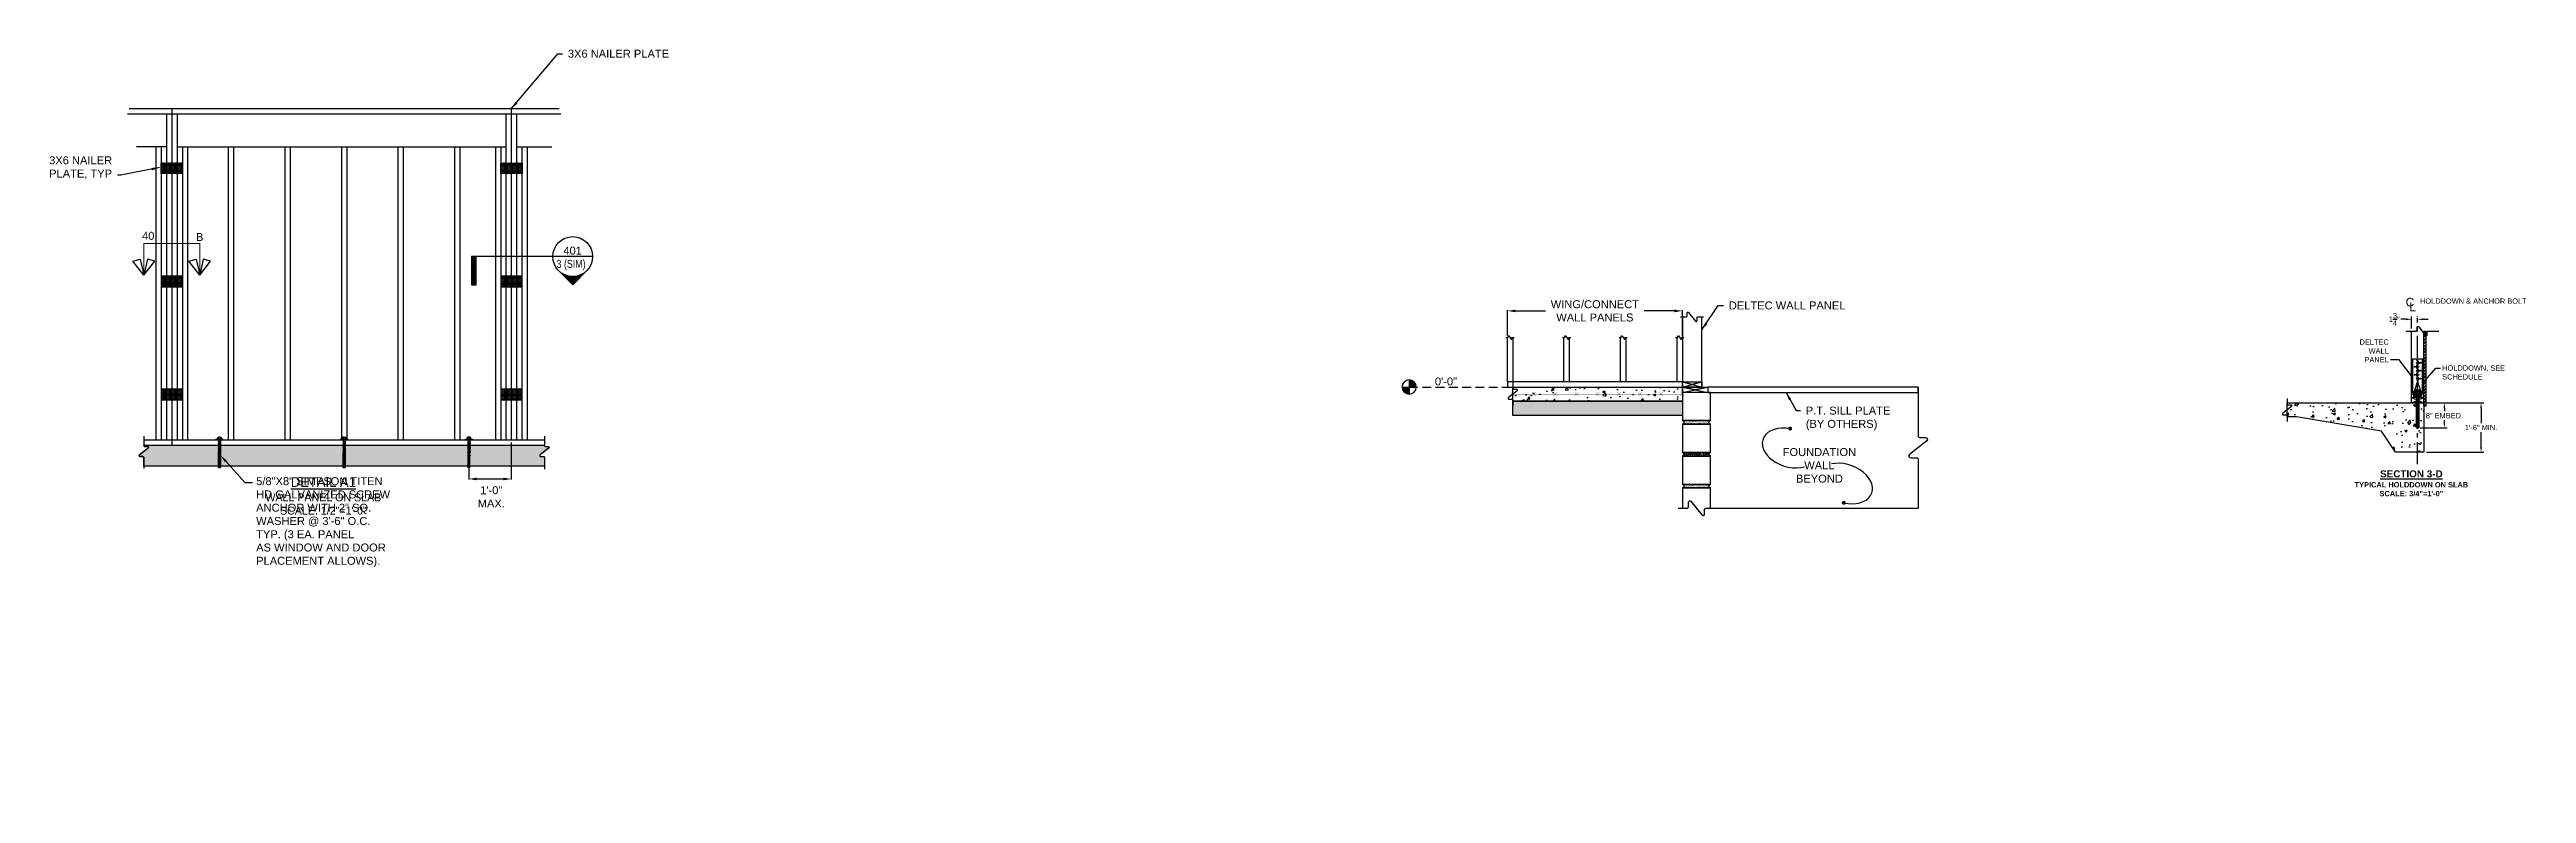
# Model space of a CAD drawing. Header units: inches. Extents: x -1316 to 22433, y -200 to 8737.
# Drawn here: x 120 to 820, y 678 to 888 of the extents above; entities that cross this region are included whole.
import ezdxf
from ezdxf import colors
from ezdxf.entities.mleader import LeaderData, LeaderLine
from ezdxf.enums import TextEntityAlignment as Align
from ezdxf.math import Vec2, Vec3

# ---------------------------------------------------------------- set-up
doc = ezdxf.new("R2010")
doc.units = ezdxf.units.IN
doc.header["$LTSCALE"] = 10
doc.header["$MEASUREMENT"] = 0
doc.header["$PDMODE"] = 34
doc.header["$PDSIZE"] = 18
doc.linetypes.add('CENTER', pattern=[2, 1.25, -0.25, 0.25, -0.25])
doc.linetypes.add('HIDDEN', pattern=[0.375, 0.25, -0.125])
doc.layers.get('0').update_dxf_attribs({"linetype": 'CONTINUOUS'})
doc.layers.get('DefPoints').update_dxf_attribs({"linetype": 'CONTINUOUS'})
for name, color, linetype in [('A-', 1, 'CONTINUOUS'), ('A-BLUE', 5, 'CONTINUOUS'), ('A-DIMS', 4, 'CONTINUOUS'), ('A-TXT', 222, 'CONTINUOUS'), ('HATCH', 5, 'CONTINUOUS'), ('S-DIMS', 4, 'CONTINUOUS'), ('S-FLOR', 7, 'CONTINUOUS'), ('S-HATCH', 5, 'CONTINUOUS'), ('S-HDWR', 104, 'CONTINUOUS'), ('S-ROOF', 2, 'CONTINUOUS'), ('S-TXT', 222, 'CONTINUOUS'), ('S-WALL', 6, 'CONTINUOUS'), ('WALL', 7, 'CONTINUOUS')]:
    doc.layers.add(name, color=color, linetype=linetype)
doc.layers.add('VIEWPORT', color=14, linetype='CONTINUOUS', plot=False)
doc.styles.add('style1', font='arial.ttf')
doc.styles.add('style2', font='arialbd.ttf')
doc.dimstyles.new('1-2', dxfattribs={"dimtxt": 2.25, "dimasz": 2.25, "dimexe": 0.18, "dimexo": 1.5, "dimgap": 1.5, "dimtad": 0, "dimdec": 4, "dimrnd": 0.0625, "dimzin": 0, "dimdsep": 46, "dimlunit": 4, "dimtxsty": 'style1', "dimcen": 0.09, "dimazin": 0, "dimtfac": 1, "dimtdec": 4, "dimtofl": 0, "dimtmove": 0, "dimatfit": 0, "dimfxl": 1, "dimtolj": 1, "dimtzin": 0, "dimarcsym": 0})
doc.dimstyles.new('3-4', dxfattribs={"dimtxt": 1.5, "dimasz": 1.5, "dimexe": 0.75, "dimexo": 0.75, "dimgap": 0.5, "dimtad": 0, "dimdec": 4, "dimrnd": 0.0625, "dimzin": 0, "dimdsep": 46, "dimlunit": 4, "dimtxsty": 'style1', "dimcen": 0.09, "dimazin": 0, "dimtfac": 1, "dimtdec": 4, "dimtofl": 0, "dimtmove": 0, "dimatfit": 0, "dimfxl": 1, "dimtolj": 1, "dimtzin": 0, "dimarcsym": 0})
doc.dimstyles.new('3-4 HORIZ', dxfattribs={"dimtxt": 1.5, "dimasz": 1.5, "dimexe": 0.75, "dimexo": 0.75, "dimgap": 0.5, "dimtad": 0, "dimtih": 1, "dimtoh": 1, "dimdec": 4, "dimrnd": 0.0625, "dimzin": 0, "dimdsep": 46, "dimlunit": 4, "dimtxsty": 'style1', "dimcen": 0.09, "dimazin": 0, "dimtfac": 1, "dimtdec": 4, "dimtofl": 0, "dimtmove": 0, "dimatfit": 0, "dimfxl": 0.75, "dimtolj": 1, "dimtzin": 0, "dimarcsym": 0})

msp = doc.modelspace()

# ---------------------------------------------------------------- texts
at = {"layer": 'A-TXT', "char_height": 1.5, "style": 'style1'}
for s, insert, width, attachment_point in [('HOLDDOWN & ANCHOR BOLT', (790.24921, 817.85078), 28.6475538, 1), ('\\A1;DELTEC WALL PANEL', (781.40032, 799.77807), 5.8866039, 9)]:
    msp.add_mtext(s, dxfattribs=dict(at, insert=insert, width=width, attachment_point=attachment_point))
at = {"layer": 'A-TXT', "insert": (796.5063, 798.94798), "char_height": 1.5, "attachment_point": 1, "style": 'style1'}
msp.add_mtext('\\A1;HOLDDOWN, SEE\\PSCHEDULE', dxfattribs=at)
at = {"layer": 'VIEWPORT', "insert": (787.79709, 769.27943), "char_height": 2, "attachment_point": 2, "style": 'style2'}
msp.add_mtext('{\\LSECTION 3-D}\\P{\\H0.75x;TYPICAL HOLDDOWN ON SLAB\\PSCALE: 3/4"=1\'-0"}', dxfattribs=at)

# ---------------------------------------------------------------- blocks, each defined once
blk = doc.blocks.new('*X345')
at = {"color": 0}
for p, q in [((310.87, 25.39), (310.88, 25.41)), ((310.87, 25.37), (310.87, 25.39)), ((310.87, 25.35), (310.87, 25.37)), ((310.87, 25.33), (310.87, 25.35)), ((310.88, 25.32), (310.87, 25.33)), ((310.87, 25.09), (310.88, 25.11)), ((310.87, 25.07), (310.87, 25.09)), ((310.87, 25.05), (310.87, 25.07)), ((310.87, 25.03), (310.87, 25.05)), ((310.88, 25.02), (310.87, 25.03)), ((310.87, 24.79), (310.88, 24.81)), ((310.87, 24.77), (310.87, 24.79)), ((310.87, 24.75), (310.87, 24.77)), ((310.87, 24.73), (310.87, 24.75)), ((310.88, 24.72), (310.87, 24.73)), ((310.87, 24.49), (310.88, 24.51)), ((310.87, 24.47), (310.87, 24.49)), ((310.87, 24.45), (310.87, 24.47)), ((310.87, 24.43), (310.87, 24.45)), ((310.88, 24.42), (310.87, 24.43)), ((310.87, 24.19), (310.88, 24.21)), ((310.87, 24.17), (310.87, 24.19)), ((310.87, 24.15), (310.87, 24.17)), ((310.87, 24.13), (310.87, 24.15)), ((310.88, 24.12), (310.87, 24.13)), ((310.87, 23.89), (310.88, 23.91)), ((310.87, 23.87), (310.87, 23.89)), ((310.87, 23.85), (310.87, 23.87)), ((310.87, 23.83), (310.87, 23.85)), ((310.88, 23.82), (310.87, 23.83)), ((310.87, 23.59), (310.88, 23.61)), ((310.87, 23.57), (310.87, 23.59)), ((310.87, 23.55), (310.87, 23.57)), ((310.87, 23.53), (310.87, 23.55)), ((310.88, 23.52), (310.87, 23.53)), ((310.87, 23.29), (310.88, 23.31)), ((310.87, 23.27), (310.87, 23.29)), ((310.87, 23.25), (310.87, 23.27)), ((310.87, 23.23), (310.87, 23.25)), ((310.88, 23.22), (310.87, 23.23)), ((310.87, 22.99), (310.88, 23.01)), ((310.87, 22.97), (310.87, 22.99)), ((310.87, 22.95), (310.87, 22.97)), ((310.87, 22.93), (310.87, 22.95)), ((310.88, 22.92), (310.87, 22.93)), ((310.87, 22.69), (310.88, 22.71)), ((310.87, 22.67), (310.87, 22.69)), ((310.87, 22.65), (310.87, 22.67)), ((310.87, 22.64), (310.87, 22.65)), ((310.88, 22.62), (310.87, 22.64)), ((310.88, 25.41), (310.89, 25.42)), ((310.89, 25.3), (310.88, 25.32)), ((310.88, 25.11), (310.89, 25.12)), ((310.89, 25), (310.88, 25.02)), ((310.88, 24.81), (310.89, 24.82)), ((310.89, 24.7), (310.88, 24.72)), ((310.88, 24.51), (310.89, 24.52)), ((310.89, 24.4), (310.88, 24.42)), ((310.88, 24.21), (310.89, 24.22)), ((310.89, 24.1), (310.88, 24.12)), ((310.88, 23.91), (310.89, 23.92)), ((310.89, 23.8), (310.88, 23.82)), ((310.88, 23.61), (310.89, 23.62)), ((310.89, 23.5), (310.88, 23.52)), ((310.88, 23.31), (310.89, 23.33)), ((310.89, 23.2), (310.88, 23.22)), ((310.88, 23.01), (310.89, 23.03)), ((310.89, 22.9), (310.88, 22.92)), ((310.88, 22.71), (310.89, 22.73)), ((310.89, 22.6), (310.88, 22.62)), ((310.89, 25.42), (310.91, 25.43)), ((310.91, 25.29), (310.89, 25.3)), ((310.89, 25.12), (310.91, 25.13)), ((310.91, 24.99), (310.89, 25)), ((310.89, 24.82), (310.91, 24.83)), ((310.91, 24.69), (310.89, 24.7)), ((310.89, 24.52), (310.91, 24.53)), ((310.91, 24.39), (310.89, 24.4)), ((310.89, 24.22), (310.91, 24.23)), ((310.91, 24.09), (310.89, 24.1)), ((310.89, 23.92), (310.91, 23.93)), ((310.91, 23.79), (310.89, 23.8)), ((310.89, 23.62), (310.91, 23.63)), ((310.91, 23.49), (310.89, 23.5)), ((310.89, 23.33), (310.91, 23.33)), ((310.91, 23.19), (310.89, 23.2)), ((310.89, 23.03), (310.91, 23.03)), ((310.91, 22.89), (310.89, 22.9)), ((310.89, 22.73), (310.91, 22.73)), ((310.91, 22.59), (310.89, 22.6)), ((310.91, 25.43), (310.93, 25.44)), ((310.93, 25.29), (310.91, 25.29)), ((310.91, 25.13), (310.93, 25.14)), ((310.93, 24.99), (310.91, 24.99)), ((310.91, 24.83), (310.93, 24.84)), ((310.93, 24.69), (310.91, 24.69)), ((310.91, 24.53), (310.93, 24.54)), ((310.93, 24.39), (310.91, 24.39)), ((310.91, 24.23), (310.93, 24.24)), ((310.93, 24.09), (310.91, 24.09)), ((310.91, 23.93), (310.93, 23.94)), ((310.93, 23.79), (310.91, 23.79)), ((310.91, 23.63), (310.93, 23.64)), ((310.93, 23.49), (310.91, 23.49)), ((310.91, 23.33), (310.93, 23.34)), ((310.93, 23.19), (310.91, 23.19)), ((310.91, 23.03), (310.93, 23.04)), ((310.93, 22.89), (310.91, 22.89)), ((310.91, 22.73), (310.93, 22.74)), ((310.93, 22.59), (310.91, 22.59)), ((310.95, 25.44), (310.93, 25.44)), ((310.93, 25.29), (310.95, 25.29)), ((310.95, 25.14), (310.93, 25.14)), ((310.93, 24.99), (310.95, 24.99)), ((310.95, 24.84), (310.93, 24.84)), ((310.93, 24.69), (310.95, 24.69)), ((310.95, 24.54), (310.93, 24.54)), ((310.93, 24.39), (310.95, 24.39)), ((310.95, 24.24), (310.93, 24.24)), ((310.93, 24.09), (310.95, 24.09)), ((310.95, 23.94), (310.93, 23.94)), ((310.93, 23.79), (310.95, 23.79)), ((310.95, 23.64), (310.93, 23.64)), ((310.93, 23.49), (310.95, 23.49)), ((310.95, 23.34), (310.93, 23.34)), ((310.93, 23.19), (310.95, 23.19)), ((310.95, 23.04), (310.93, 23.04)), ((310.93, 22.89), (310.95, 22.89)), ((310.95, 22.74), (310.93, 22.74)), ((310.93, 22.59), (310.95, 22.59)), ((310.97, 25.43), (310.95, 25.44)), ((310.95, 25.29), (310.97, 25.29)), ((310.97, 25.13), (310.95, 25.14)), ((310.95, 24.99), (310.97, 24.99)), ((310.97, 24.83), (310.95, 24.84)), ((310.95, 24.69), (310.97, 24.69)), ((310.97, 24.53), (310.95, 24.54)), ((310.95, 24.39), (310.97, 24.39)), ((310.97, 24.23), (310.95, 24.24)), ((310.95, 24.09), (310.97, 24.09)), ((310.97, 23.93), (310.95, 23.94)), ((310.95, 23.79), (310.97, 23.79)), ((310.97, 23.63), (310.95, 23.64)), ((310.95, 23.49), (310.97, 23.49)), ((310.97, 23.33), (310.95, 23.34)), ((310.95, 23.19), (310.97, 23.19)), ((310.97, 23.03), (310.95, 23.04)), ((310.95, 22.89), (310.97, 22.89)), ((310.97, 22.73), (310.95, 22.74)), ((310.95, 22.59), (310.97, 22.59)), ((310.99, 25.42), (310.97, 25.43)), ((310.97, 25.29), (310.99, 25.3)), ((310.99, 25.12), (310.97, 25.13)), ((310.97, 24.99), (310.99, 25)), ((310.99, 24.82), (310.97, 24.83)), ((310.97, 24.69), (310.99, 24.7)), ((310.99, 24.52), (310.97, 24.53)), ((310.97, 24.39), (310.99, 24.4)), ((310.99, 24.22), (310.97, 24.23)), ((310.97, 24.09), (310.99, 24.1)), ((310.99, 23.92), (310.97, 23.93)), ((310.97, 23.79), (310.99, 23.8)), ((310.99, 23.62), (310.97, 23.63)), ((310.97, 23.49), (310.99, 23.5)), ((310.99, 23.33), (310.97, 23.33)), ((310.97, 23.19), (310.99, 23.2)), ((310.99, 23.03), (310.97, 23.03)), ((310.97, 22.89), (310.99, 22.9)), ((310.99, 22.73), (310.97, 22.73)), ((310.97, 22.59), (310.99, 22.6)), ((311, 25.41), (310.99, 25.42)), ((310.99, 25.3), (311, 25.32)), ((311, 25.11), (310.99, 25.12)), ((310.99, 25), (311, 25.02)), ((311, 24.81), (310.99, 24.82)), ((310.99, 24.7), (311, 24.72)), ((311, 24.51), (310.99, 24.52)), ((310.99, 24.4), (311, 24.42)), ((311, 24.21), (310.99, 24.22)), ((310.99, 24.1), (311, 24.12)), ((311, 23.91), (310.99, 23.92)), ((310.99, 23.8), (311, 23.82)), ((311, 23.61), (310.99, 23.62)), ((310.99, 23.5), (311, 23.52)), ((311, 23.31), (310.99, 23.33)), ((310.99, 23.2), (311, 23.22)), ((311, 23.01), (310.99, 23.03)), ((310.99, 22.9), (311, 22.92)), ((311, 22.71), (310.99, 22.73)), ((310.99, 22.6), (311, 22.62)), ((311.01, 25.39), (311, 25.41)), ((311, 25.32), (311.01, 25.33)), ((311.01, 25.09), (311, 25.11)), ((311, 25.02), (311.01, 25.03)), ((311.01, 24.79), (311, 24.81)), ((311, 24.72), (311.01, 24.73)), ((311.01, 24.49), (311, 24.51)), ((311, 24.42), (311.01, 24.43)), ((311.01, 24.19), (311, 24.21)), ((311, 24.12), (311.01, 24.13)), ((311.01, 23.89), (311, 23.91)), ((311, 23.82), (311.01, 23.83)), ((311.01, 23.59), (311, 23.61)), ((311, 23.52), (311.01, 23.53)), ((311.01, 23.29), (311, 23.31)), ((311, 23.22), (311.01, 23.23)), ((311.01, 22.99), (311, 23.01)), ((311, 22.92), (311.01, 22.93)), ((311.01, 22.69), (311, 22.71)), ((311, 22.62), (311.01, 22.64)), ((311.02, 25.37), (311.01, 25.39)), ((311.01, 25.33), (311.02, 25.35)), ((311.02, 25.07), (311.01, 25.09)), ((311.01, 25.03), (311.02, 25.05)), ((311.02, 24.77), (311.01, 24.79)), ((311.01, 24.73), (311.02, 24.75)), ((311.02, 24.47), (311.01, 24.49)), ((311.01, 24.43), (311.02, 24.45)), ((311.02, 24.17), (311.01, 24.19)), ((311.01, 24.13), (311.02, 24.15)), ((311.02, 23.87), (311.01, 23.89)), ((311.01, 23.83), (311.02, 23.85)), ((311.02, 23.57), (311.01, 23.59)), ((311.01, 23.53), (311.02, 23.55)), ((311.02, 23.27), (311.01, 23.29)), ((311.01, 23.23), (311.02, 23.25)), ((311.02, 22.97), (311.01, 22.99)), ((311.01, 22.93), (311.02, 22.95)), ((311.02, 22.67), (311.01, 22.69)), ((311.01, 22.64), (311.02, 22.65)), ((311.02, 25.35), (311.02, 25.37)), ((311.02, 25.05), (311.02, 25.07)), ((311.02, 24.75), (311.02, 24.77)), ((311.02, 24.45), (311.02, 24.47)), ((311.02, 24.15), (311.02, 24.17)), ((311.02, 23.85), (311.02, 23.87)), ((311.02, 23.55), (311.02, 23.57)), ((311.02, 23.25), (311.02, 23.27)), ((311.02, 22.95), (311.02, 22.97)), ((311.02, 22.65), (311.02, 22.67)), ((311.17, 25.39), (311.18, 25.41)), ((311.17, 25.37), (311.17, 25.39)), ((311.17, 25.35), (311.17, 25.37)), ((311.17, 25.33), (311.17, 25.35)), ((311.18, 25.32), (311.17, 25.33)), ((311.17, 25.09), (311.18, 25.11)), ((311.17, 25.07), (311.17, 25.09)), ((311.17, 25.05), (311.17, 25.07)), ((311.17, 25.03), (311.17, 25.05)), ((311.18, 25.02), (311.17, 25.03)), ((311.17, 24.79), (311.18, 24.81)), ((311.17, 24.77), (311.17, 24.79)), ((311.17, 24.75), (311.17, 24.77)), ((311.17, 24.73), (311.17, 24.75)), ((311.18, 24.72), (311.17, 24.73)), ((311.17, 24.49), (311.18, 24.51)), ((311.17, 24.47), (311.17, 24.49)), ((311.17, 24.45), (311.17, 24.47)), ((311.17, 24.43), (311.17, 24.45)), ((311.18, 24.42), (311.17, 24.43)), ((311.17, 24.19), (311.18, 24.21)), ((311.17, 24.17), (311.17, 24.19)), ((311.17, 24.15), (311.17, 24.17)), ((311.17, 24.13), (311.17, 24.15)), ((311.18, 24.12), (311.17, 24.13)), ((311.17, 23.89), (311.18, 23.91)), ((311.17, 23.87), (311.17, 23.89)), ((311.17, 23.85), (311.17, 23.87)), ((311.17, 23.83), (311.17, 23.85)), ((311.18, 23.82), (311.17, 23.83)), ((311.17, 23.59), (311.18, 23.61)), ((311.17, 23.57), (311.17, 23.59)), ((311.17, 23.55), (311.17, 23.57)), ((311.17, 23.53), (311.17, 23.55)), ((311.18, 23.52), (311.17, 23.53)), ((311.17, 23.29), (311.18, 23.31)), ((311.17, 23.27), (311.17, 23.29)), ((311.17, 23.25), (311.17, 23.27)), ((311.17, 23.23), (311.17, 23.25)), ((311.18, 23.22), (311.17, 23.23)), ((311.17, 22.99), (311.18, 23.01)), ((311.17, 22.97), (311.17, 22.99)), ((311.17, 22.95), (311.17, 22.97)), ((311.17, 22.93), (311.17, 22.95)), ((311.18, 22.92), (311.17, 22.93)), ((311.17, 22.69), (311.18, 22.71)), ((311.17, 22.67), (311.17, 22.69)), ((311.17, 22.65), (311.17, 22.67)), ((311.17, 22.64), (311.17, 22.65)), ((311.18, 22.62), (311.17, 22.64)), ((311.18, 25.41), (311.19, 25.42)), ((311.19, 25.3), (311.18, 25.32)), ((311.18, 25.11), (311.19, 25.12)), ((311.19, 25), (311.18, 25.02)), ((311.18, 24.81), (311.19, 24.82)), ((311.19, 24.7), (311.18, 24.72)), ((311.18, 24.51), (311.19, 24.52)), ((311.19, 24.4), (311.18, 24.42)), ((311.18, 24.21), (311.19, 24.22)), ((311.19, 24.1), (311.18, 24.12)), ((311.18, 23.91), (311.19, 23.92)), ((311.19, 23.8), (311.18, 23.82)), ((311.18, 23.61), (311.19, 23.62)), ((311.19, 23.5), (311.18, 23.52)), ((311.18, 23.31), (311.19, 23.33)), ((311.19, 23.2), (311.18, 23.22)), ((311.18, 23.01), (311.19, 23.03)), ((311.19, 22.9), (311.18, 22.92)), ((311.18, 22.71), (311.19, 22.73)), ((311.19, 22.6), (311.18, 22.62)), ((311.19, 25.42), (311.21, 25.43)), ((311.21, 25.29), (311.19, 25.3)), ((311.19, 25.12), (311.21, 25.13)), ((311.21, 24.99), (311.19, 25)), ((311.19, 24.82), (311.21, 24.83)), ((311.21, 24.69), (311.19, 24.7)), ((311.19, 24.52), (311.21, 24.53)), ((311.21, 24.39), (311.19, 24.4)), ((311.19, 24.22), (311.21, 24.23)), ((311.21, 24.09), (311.19, 24.1)), ((311.19, 23.92), (311.21, 23.93)), ((311.21, 23.79), (311.19, 23.8)), ((311.19, 23.62), (311.21, 23.63)), ((311.21, 23.49), (311.19, 23.5)), ((311.19, 23.33), (311.21, 23.33)), ((311.21, 23.19), (311.19, 23.2)), ((311.19, 23.03), (311.21, 23.03)), ((311.21, 22.89), (311.19, 22.9)), ((311.19, 22.73), (311.21, 22.73)), ((311.21, 22.59), (311.19, 22.6)), ((311.21, 25.43), (311.23, 25.44)), ((311.23, 25.29), (311.21, 25.29)), ((311.21, 25.13), (311.23, 25.14)), ((311.23, 24.99), (311.21, 24.99)), ((311.21, 24.83), (311.23, 24.84)), ((311.23, 24.69), (311.21, 24.69)), ((311.21, 24.53), (311.23, 24.54)), ((311.23, 24.39), (311.21, 24.39)), ((311.21, 24.23), (311.23, 24.24)), ((311.23, 24.09), (311.21, 24.09)), ((311.21, 23.93), (311.23, 23.94)), ((311.23, 23.79), (311.21, 23.79)), ((311.21, 23.63), (311.23, 23.64)), ((311.23, 23.49), (311.21, 23.49)), ((311.21, 23.33), (311.23, 23.34)), ((311.23, 23.19), (311.21, 23.19)), ((311.21, 23.03), (311.23, 23.04)), ((311.23, 22.89), (311.21, 22.89)), ((311.21, 22.73), (311.23, 22.74)), ((311.23, 22.59), (311.21, 22.59)), ((311.25, 25.44), (311.23, 25.44)), ((311.23, 25.29), (311.25, 25.29)), ((311.25, 25.14), (311.23, 25.14)), ((311.23, 24.99), (311.25, 24.99)), ((311.25, 24.84), (311.23, 24.84)), ((311.23, 24.69), (311.25, 24.69)), ((311.25, 24.54), (311.23, 24.54)), ((311.23, 24.39), (311.25, 24.39)), ((311.25, 24.24), (311.23, 24.24)), ((311.23, 24.09), (311.25, 24.09)), ((311.25, 23.94), (311.23, 23.94)), ((311.23, 23.79), (311.25, 23.79)), ((311.25, 23.64), (311.23, 23.64)), ((311.23, 23.49), (311.25, 23.49)), ((311.25, 23.34), (311.23, 23.34)), ((311.23, 23.19), (311.25, 23.19)), ((311.25, 23.04), (311.23, 23.04)), ((311.23, 22.89), (311.25, 22.89)), ((311.25, 22.74), (311.23, 22.74)), ((311.23, 22.59), (311.25, 22.59)), ((311.27, 25.43), (311.25, 25.44)), ((311.25, 25.29), (311.27, 25.29)), ((311.27, 25.13), (311.25, 25.14)), ((311.25, 24.99), (311.27, 24.99)), ((311.27, 24.83), (311.25, 24.84)), ((311.25, 24.69), (311.27, 24.69)), ((311.27, 24.53), (311.25, 24.54)), ((311.25, 24.39), (311.27, 24.39)), ((311.27, 24.23), (311.25, 24.24)), ((311.25, 24.09), (311.27, 24.09)), ((311.27, 23.93), (311.25, 23.94)), ((311.25, 23.79), (311.27, 23.79)), ((311.27, 23.63), (311.25, 23.64)), ((311.25, 23.49), (311.27, 23.49)), ((311.27, 23.33), (311.25, 23.34)), ((311.25, 23.19), (311.27, 23.19)), ((311.27, 23.03), (311.25, 23.04)), ((311.25, 22.89), (311.27, 22.89)), ((311.27, 22.73), (311.25, 22.74)), ((311.25, 22.59), (311.27, 22.59)), ((311.29, 25.42), (311.27, 25.43)), ((311.27, 25.29), (311.29, 25.3)), ((311.29, 25.12), (311.27, 25.13)), ((311.27, 24.99), (311.29, 25)), ((311.29, 24.82), (311.27, 24.83)), ((311.27, 24.69), (311.29, 24.7)), ((311.29, 24.52), (311.27, 24.53)), ((311.27, 24.39), (311.29, 24.4)), ((311.29, 24.22), (311.27, 24.23)), ((311.27, 24.09), (311.29, 24.1)), ((311.29, 23.92), (311.27, 23.93)), ((311.27, 23.79), (311.29, 23.8)), ((311.29, 23.62), (311.27, 23.63)), ((311.27, 23.49), (311.29, 23.5)), ((311.29, 23.33), (311.27, 23.33)), ((311.27, 23.19), (311.29, 23.2)), ((311.29, 23.03), (311.27, 23.03)), ((311.27, 22.89), (311.29, 22.9)), ((311.29, 22.73), (311.27, 22.73)), ((311.27, 22.59), (311.29, 22.6)), ((311.3, 25.41), (311.29, 25.42)), ((311.29, 25.3), (311.3, 25.32)), ((311.3, 25.11), (311.29, 25.12)), ((311.29, 25), (311.3, 25.02)), ((311.3, 24.81), (311.29, 24.82)), ((311.29, 24.7), (311.3, 24.72)), ((311.3, 24.51), (311.29, 24.52)), ((311.29, 24.4), (311.3, 24.42)), ((311.3, 24.21), (311.29, 24.22)), ((311.29, 24.1), (311.3, 24.12)), ((311.3, 23.91), (311.29, 23.92)), ((311.29, 23.8), (311.3, 23.82)), ((311.3, 23.61), (311.29, 23.62)), ((311.29, 23.5), (311.3, 23.52)), ((311.3, 23.31), (311.29, 23.33)), ((311.29, 23.2), (311.3, 23.22)), ((311.3, 23.01), (311.29, 23.03)), ((311.29, 22.9), (311.3, 22.92)), ((311.3, 22.71), (311.29, 22.73)), ((311.29, 22.6), (311.3, 22.62)), ((311.31, 25.39), (311.3, 25.41)), ((311.3, 25.32), (311.31, 25.33)), ((311.31, 25.09), (311.3, 25.11)), ((311.3, 25.02), (311.31, 25.03)), ((311.31, 24.79), (311.3, 24.81)), ((311.3, 24.72), (311.31, 24.73)), ((311.31, 24.49), (311.3, 24.51)), ((311.3, 24.42), (311.31, 24.43)), ((311.31, 24.19), (311.3, 24.21)), ((311.3, 24.12), (311.31, 24.13)), ((311.31, 23.89), (311.3, 23.91)), ((311.3, 23.82), (311.31, 23.83)), ((311.31, 23.59), (311.3, 23.61)), ((311.3, 23.52), (311.31, 23.53)), ((311.31, 23.29), (311.3, 23.31)), ((311.3, 23.22), (311.31, 23.23)), ((311.31, 22.99), (311.3, 23.01)), ((311.3, 22.92), (311.31, 22.93)), ((311.31, 22.69), (311.3, 22.71)), ((311.3, 22.62), (311.31, 22.64)), ((311.32, 25.37), (311.31, 25.39)), ((311.31, 25.33), (311.32, 25.35)), ((311.32, 25.07), (311.31, 25.09)), ((311.31, 25.03), (311.32, 25.05)), ((311.32, 24.77), (311.31, 24.79)), ((311.31, 24.73), (311.32, 24.75)), ((311.32, 24.47), (311.31, 24.49)), ((311.31, 24.43), (311.32, 24.45)), ((311.32, 24.17), (311.31, 24.19)), ((311.31, 24.13), (311.32, 24.15)), ((311.32, 23.87), (311.31, 23.89)), ((311.31, 23.83), (311.32, 23.85)), ((311.32, 23.57), (311.31, 23.59)), ((311.31, 23.53), (311.32, 23.55)), ((311.32, 23.27), (311.31, 23.29)), ((311.31, 23.23), (311.32, 23.25)), ((311.32, 22.97), (311.31, 22.99)), ((311.31, 22.93), (311.32, 22.95)), ((311.32, 22.67), (311.31, 22.69)), ((311.31, 22.64), (311.32, 22.65)), ((311.32, 25.35), (311.32, 25.37)), ((311.32, 25.05), (311.32, 25.07)), ((311.32, 24.75), (311.32, 24.77)), ((311.32, 24.45), (311.32, 24.47)), ((311.32, 24.15), (311.32, 24.17)), ((311.32, 23.85), (311.32, 23.87)), ((311.32, 23.55), (311.32, 23.57)), ((311.32, 23.25), (311.32, 23.27)), ((311.32, 22.95), (311.32, 22.97)), ((311.32, 22.65), (311.32, 22.67)), ((311.47, 25.39), (311.48, 25.41)), ((311.47, 25.37), (311.47, 25.39)), ((311.47, 25.35), (311.47, 25.37)), ((311.47, 25.33), (311.47, 25.35)), ((311.48, 25.32), (311.47, 25.33)), ((311.47, 25.09), (311.48, 25.11)), ((311.47, 25.07), (311.47, 25.09)), ((311.47, 25.05), (311.47, 25.07)), ((311.47, 25.03), (311.47, 25.05)), ((311.48, 25.02), (311.47, 25.03)), ((311.47, 24.79), (311.48, 24.81)), ((311.47, 24.77), (311.47, 24.79)), ((311.47, 24.75), (311.47, 24.77)), ((311.47, 24.73), (311.47, 24.75)), ((311.48, 24.72), (311.47, 24.73)), ((311.47, 24.49), (311.48, 24.51)), ((311.47, 24.47), (311.47, 24.49)), ((311.47, 24.45), (311.47, 24.47)), ((311.47, 24.43), (311.47, 24.45)), ((311.48, 24.42), (311.47, 24.43)), ((311.47, 24.19), (311.48, 24.21)), ((311.47, 24.17), (311.47, 24.19)), ((311.47, 24.15), (311.47, 24.17)), ((311.47, 24.13), (311.47, 24.15)), ((311.48, 24.12), (311.47, 24.13)), ((311.47, 23.89), (311.48, 23.91)), ((311.47, 23.87), (311.47, 23.89)), ((311.47, 23.85), (311.47, 23.87)), ((311.47, 23.83), (311.47, 23.85)), ((311.48, 23.82), (311.47, 23.83)), ((311.47, 23.59), (311.48, 23.61)), ((311.47, 23.57), (311.47, 23.59)), ((311.47, 23.55), (311.47, 23.57)), ((311.47, 23.53), (311.47, 23.55)), ((311.48, 23.52), (311.47, 23.53)), ((311.47, 23.29), (311.48, 23.31)), ((311.47, 23.27), (311.47, 23.29)), ((311.47, 23.25), (311.47, 23.27)), ((311.47, 23.23), (311.47, 23.25)), ((311.48, 23.22), (311.47, 23.23)), ((311.47, 22.99), (311.48, 23.01)), ((311.47, 22.97), (311.47, 22.99)), ((311.47, 22.95), (311.47, 22.97)), ((311.47, 22.93), (311.47, 22.95)), ((311.48, 22.92), (311.47, 22.93)), ((311.47, 22.69), (311.48, 22.71)), ((311.47, 22.67), (311.47, 22.69)), ((311.47, 22.65), (311.47, 22.67)), ((311.47, 22.64), (311.47, 22.65)), ((311.48, 22.62), (311.47, 22.64)), ((311.48, 25.41), (311.49, 25.42)), ((311.49, 25.3), (311.48, 25.32)), ((311.48, 25.11), (311.49, 25.12)), ((311.49, 25), (311.48, 25.02)), ((311.48, 24.81), (311.49, 24.82)), ((311.49, 24.7), (311.48, 24.72)), ((311.48, 24.51), (311.49, 24.52)), ((311.49, 24.4), (311.48, 24.42)), ((311.48, 24.21), (311.49, 24.22)), ((311.49, 24.1), (311.48, 24.12)), ((311.48, 23.91), (311.49, 23.92)), ((311.49, 23.8), (311.48, 23.82)), ((311.48, 23.61), (311.49, 23.62)), ((311.49, 23.5), (311.48, 23.52)), ((311.48, 23.31), (311.49, 23.33)), ((311.49, 23.2), (311.48, 23.22)), ((311.48, 23.01), (311.49, 23.03)), ((311.49, 22.9), (311.48, 22.92)), ((311.48, 22.71), (311.49, 22.73)), ((311.49, 22.6), (311.48, 22.62)), ((311.49, 25.42), (311.51, 25.43)), ((311.51, 25.29), (311.49, 25.3)), ((311.49, 25.12), (311.51, 25.13)), ((311.51, 24.99), (311.49, 25)), ((311.49, 24.82), (311.51, 24.83)), ((311.51, 24.69), (311.49, 24.7)), ((311.49, 24.52), (311.51, 24.53)), ((311.51, 24.39), (311.49, 24.4)), ((311.49, 24.22), (311.51, 24.23)), ((311.51, 24.09), (311.49, 24.1)), ((311.49, 23.92), (311.51, 23.93)), ((311.51, 23.79), (311.49, 23.8)), ((311.49, 23.62), (311.51, 23.63)), ((311.51, 23.49), (311.49, 23.5)), ((311.49, 23.33), (311.51, 23.33)), ((311.51, 23.19), (311.49, 23.2)), ((311.49, 23.03), (311.51, 23.03)), ((311.51, 22.89), (311.49, 22.9)), ((311.49, 22.73), (311.51, 22.73)), ((311.51, 22.59), (311.49, 22.6)), ((311.51, 25.43), (311.53, 25.44)), ((311.53, 25.29), (311.51, 25.29)), ((311.51, 25.13), (311.53, 25.14)), ((311.53, 24.99), (311.51, 24.99)), ((311.51, 24.83), (311.53, 24.84)), ((311.53, 24.69), (311.51, 24.69)), ((311.51, 24.53), (311.53, 24.54)), ((311.53, 24.39), (311.51, 24.39)), ((311.51, 24.23), (311.53, 24.24)), ((311.53, 24.09), (311.51, 24.09)), ((311.51, 23.93), (311.53, 23.94)), ((311.53, 23.79), (311.51, 23.79)), ((311.51, 23.63), (311.53, 23.64)), ((311.53, 23.49), (311.51, 23.49)), ((311.51, 23.33), (311.53, 23.34)), ((311.53, 23.19), (311.51, 23.19)), ((311.51, 23.03), (311.53, 23.04)), ((311.53, 22.89), (311.51, 22.89)), ((311.51, 22.73), (311.53, 22.74)), ((311.53, 22.59), (311.51, 22.59)), ((311.55, 25.44), (311.53, 25.44)), ((311.53, 25.29), (311.55, 25.29)), ((311.55, 25.14), (311.53, 25.14)), ((311.53, 24.99), (311.55, 24.99)), ((311.55, 24.84), (311.53, 24.84)), ((311.53, 24.69), (311.55, 24.69)), ((311.55, 24.54), (311.53, 24.54)), ((311.53, 24.39), (311.55, 24.39)), ((311.55, 24.24), (311.53, 24.24)), ((311.53, 24.09), (311.55, 24.09)), ((311.55, 23.94), (311.53, 23.94)), ((311.53, 23.79), (311.55, 23.79)), ((311.55, 23.64), (311.53, 23.64)), ((311.53, 23.49), (311.55, 23.49)), ((311.55, 23.34), (311.53, 23.34)), ((311.53, 23.19), (311.55, 23.19)), ((311.55, 23.04), (311.53, 23.04)), ((311.53, 22.89), (311.55, 22.89)), ((311.55, 22.74), (311.53, 22.74)), ((311.53, 22.59), (311.55, 22.59)), ((311.57, 25.43), (311.55, 25.44)), ((311.55, 25.29), (311.57, 25.29)), ((311.57, 25.13), (311.55, 25.14)), ((311.55, 24.99), (311.57, 24.99)), ((311.57, 24.83), (311.55, 24.84)), ((311.55, 24.69), (311.57, 24.69)), ((311.57, 24.53), (311.55, 24.54)), ((311.55, 24.39), (311.57, 24.39)), ((311.57, 24.23), (311.55, 24.24)), ((311.55, 24.09), (311.57, 24.09)), ((311.57, 23.93), (311.55, 23.94)), ((311.55, 23.79), (311.57, 23.79)), ((311.57, 23.63), (311.55, 23.64)), ((311.55, 23.49), (311.57, 23.49)), ((311.57, 23.33), (311.55, 23.34)), ((311.55, 23.19), (311.57, 23.19)), ((311.57, 23.03), (311.55, 23.04)), ((311.55, 22.89), (311.57, 22.89)), ((311.57, 22.73), (311.55, 22.74)), ((311.55, 22.59), (311.57, 22.59)), ((311.59, 25.42), (311.57, 25.43)), ((311.57, 25.29), (311.59, 25.3)), ((311.59, 25.12), (311.57, 25.13)), ((311.57, 24.99), (311.59, 25)), ((311.59, 24.82), (311.57, 24.83)), ((311.57, 24.69), (311.59, 24.7)), ((311.59, 24.52), (311.57, 24.53)), ((311.57, 24.39), (311.59, 24.4)), ((311.59, 24.22), (311.57, 24.23)), ((311.57, 24.09), (311.59, 24.1)), ((311.59, 23.92), (311.57, 23.93)), ((311.57, 23.79), (311.59, 23.8)), ((311.59, 23.62), (311.57, 23.63)), ((311.57, 23.49), (311.59, 23.5)), ((311.59, 23.33), (311.57, 23.33)), ((311.57, 23.19), (311.59, 23.2)), ((311.59, 23.03), (311.57, 23.03)), ((311.57, 22.89), (311.59, 22.9)), ((311.59, 22.73), (311.57, 22.73)), ((311.57, 22.59), (311.59, 22.6)), ((311.6, 25.41), (311.59, 25.42)), ((311.59, 25.3), (311.6, 25.32)), ((311.6, 25.11), (311.59, 25.12)), ((311.59, 25), (311.6, 25.02)), ((311.6, 24.81), (311.59, 24.82)), ((311.59, 24.7), (311.6, 24.72)), ((311.6, 24.51), (311.59, 24.52)), ((311.59, 24.4), (311.6, 24.42)), ((311.6, 24.21), (311.59, 24.22)), ((311.59, 24.1), (311.6, 24.12)), ((311.6, 23.91), (311.59, 23.92)), ((311.59, 23.8), (311.6, 23.82)), ((311.6, 23.61), (311.59, 23.62)), ((311.59, 23.5), (311.6, 23.52)), ((311.6, 23.31), (311.59, 23.33)), ((311.59, 23.2), (311.6, 23.22)), ((311.6, 23.01), (311.59, 23.03)), ((311.59, 22.9), (311.6, 22.92)), ((311.6, 22.71), (311.59, 22.73)), ((311.59, 22.6), (311.6, 22.62)), ((311.61, 25.39), (311.6, 25.41)), ((311.6, 25.32), (311.61, 25.33)), ((311.61, 25.09), (311.6, 25.11)), ((311.6, 25.02), (311.61, 25.03)), ((311.61, 24.79), (311.6, 24.81)), ((311.6, 24.72), (311.61, 24.73)), ((311.61, 24.49), (311.6, 24.51)), ((311.6, 24.42), (311.61, 24.43)), ((311.61, 24.19), (311.6, 24.21)), ((311.6, 24.12), (311.61, 24.13)), ((311.61, 23.89), (311.6, 23.91)), ((311.6, 23.82), (311.61, 23.83)), ((311.61, 23.59), (311.6, 23.61)), ((311.6, 23.52), (311.61, 23.53)), ((311.61, 23.29), (311.6, 23.31)), ((311.6, 23.22), (311.61, 23.23)), ((311.61, 22.99), (311.6, 23.01)), ((311.6, 22.92), (311.61, 22.93)), ((311.61, 22.69), (311.6, 22.71)), ((311.6, 22.62), (311.61, 22.64)), ((311.61, 25.37), (311.61, 25.39)), ((311.61, 25.35), (311.61, 25.37)), ((311.61, 25.33), (311.61, 25.35)), ((311.61, 25.07), (311.61, 25.09)), ((311.61, 25.05), (311.61, 25.07)), ((311.61, 25.03), (311.61, 25.05)), ((311.61, 24.77), (311.61, 24.79)), ((311.61, 24.75), (311.61, 24.77)), ((311.61, 24.73), (311.61, 24.75)), ((311.61, 24.47), (311.61, 24.49)), ((311.61, 24.45), (311.61, 24.47)), ((311.61, 24.43), (311.61, 24.45)), ((311.61, 24.17), (311.61, 24.19)), ((311.61, 24.15), (311.61, 24.17)), ((311.61, 24.13), (311.61, 24.15)), ((311.61, 23.87), (311.61, 23.89)), ((311.61, 23.85), (311.61, 23.87)), ((311.61, 23.83), (311.61, 23.85)), ((311.61, 23.57), (311.61, 23.59)), ((311.61, 23.55), (311.61, 23.57)), ((311.61, 23.53), (311.61, 23.55)), ((311.61, 23.27), (311.61, 23.29)), ((311.61, 23.25), (311.61, 23.27)), ((311.61, 23.23), (311.61, 23.25)), ((311.61, 22.97), (311.61, 22.99)), ((311.61, 22.95), (311.61, 22.97)), ((311.61, 22.93), (311.61, 22.95)), ((311.61, 22.67), (311.61, 22.69)), ((311.61, 22.65), (311.61, 22.67)), ((311.61, 22.64), (311.61, 22.65)), ((311.76, 25.37), (311.77, 25.39)), ((311.76, 25.35), (311.76, 25.37)), ((311.77, 25.33), (311.76, 25.35)), ((311.76, 25.07), (311.77, 25.09)), ((311.76, 25.05), (311.76, 25.07)), ((311.77, 25.03), (311.76, 25.05)), ((311.76, 24.77), (311.77, 24.79)), ((311.76, 24.75), (311.76, 24.77)), ((311.77, 24.73), (311.76, 24.75)), ((311.76, 24.47), (311.77, 24.49)), ((311.76, 24.45), (311.76, 24.47)), ((311.77, 24.43), (311.76, 24.45)), ((311.76, 24.17), (311.77, 24.19)), ((311.76, 24.15), (311.76, 24.17)), ((311.77, 24.13), (311.76, 24.15)), ((311.76, 23.87), (311.77, 23.89)), ((311.76, 23.85), (311.76, 23.87)), ((311.77, 23.83), (311.76, 23.85)), ((311.76, 23.57), (311.77, 23.59)), ((311.76, 23.55), (311.76, 23.57)), ((311.77, 23.53), (311.76, 23.55)), ((311.76, 23.27), (311.77, 23.29)), ((311.76, 23.25), (311.76, 23.27)), ((311.77, 23.23), (311.76, 23.25)), ((311.76, 22.97), (311.77, 22.99)), ((311.76, 22.95), (311.76, 22.97)), ((311.77, 22.93), (311.76, 22.95)), ((311.76, 22.67), (311.77, 22.69)), ((311.76, 22.65), (311.76, 22.67)), ((311.77, 22.64), (311.76, 22.65)), ((311.77, 25.39), (311.78, 25.41)), ((311.78, 25.32), (311.77, 25.33)), ((311.77, 25.09), (311.78, 25.11)), ((311.78, 25.02), (311.77, 25.03)), ((311.77, 24.79), (311.78, 24.81)), ((311.78, 24.72), (311.77, 24.73)), ((311.77, 24.49), (311.78, 24.51)), ((311.78, 24.42), (311.77, 24.43)), ((311.77, 24.19), (311.78, 24.21)), ((311.78, 24.12), (311.77, 24.13)), ((311.77, 23.89), (311.78, 23.91)), ((311.78, 23.82), (311.77, 23.83)), ((311.77, 23.59), (311.78, 23.61)), ((311.78, 23.52), (311.77, 23.53)), ((311.77, 23.29), (311.78, 23.31)), ((311.78, 23.22), (311.77, 23.23)), ((311.77, 22.99), (311.78, 23.01)), ((311.78, 22.92), (311.77, 22.93)), ((311.77, 22.69), (311.78, 22.71)), ((311.78, 22.62), (311.77, 22.64)), ((311.78, 25.41), (311.79, 25.42)), ((311.79, 25.3), (311.78, 25.32)), ((311.78, 25.11), (311.79, 25.12)), ((311.79, 25), (311.78, 25.02)), ((311.78, 24.81), (311.79, 24.82)), ((311.79, 24.7), (311.78, 24.72)), ((311.78, 24.51), (311.79, 24.52)), ((311.79, 24.4), (311.78, 24.42)), ((311.78, 24.21), (311.79, 24.22)), ((311.79, 24.1), (311.78, 24.12)), ((311.78, 23.91), (311.79, 23.92)), ((311.79, 23.8), (311.78, 23.82)), ((311.78, 23.61), (311.79, 23.62)), ((311.79, 23.5), (311.78, 23.52)), ((311.78, 23.31), (311.79, 23.33)), ((311.79, 23.2), (311.78, 23.22)), ((311.78, 23.01), (311.79, 23.03)), ((311.79, 22.9), (311.78, 22.92)), ((311.78, 22.71), (311.79, 22.73)), ((311.79, 22.6), (311.78, 22.62)), ((311.79, 25.42), (311.81, 25.43)), ((311.81, 25.29), (311.79, 25.3)), ((311.79, 25.12), (311.81, 25.13)), ((311.81, 24.99), (311.79, 25)), ((311.79, 24.82), (311.81, 24.83)), ((311.81, 24.69), (311.79, 24.7)), ((311.79, 24.52), (311.81, 24.53)), ((311.81, 24.39), (311.79, 24.4)), ((311.79, 24.22), (311.81, 24.23)), ((311.81, 24.09), (311.79, 24.1)), ((311.79, 23.92), (311.81, 23.93)), ((311.81, 23.79), (311.79, 23.8)), ((311.79, 23.62), (311.81, 23.63)), ((311.81, 23.49), (311.79, 23.5)), ((311.79, 23.33), (311.81, 23.33)), ((311.81, 23.19), (311.79, 23.2)), ((311.79, 23.03), (311.81, 23.03)), ((311.81, 22.89), (311.79, 22.9)), ((311.79, 22.73), (311.81, 22.73)), ((311.81, 22.59), (311.79, 22.6)), ((311.81, 25.43), (311.83, 25.44)), ((311.83, 25.29), (311.81, 25.29)), ((311.81, 25.13), (311.83, 25.14)), ((311.83, 24.99), (311.81, 24.99)), ((311.81, 24.83), (311.83, 24.84)), ((311.83, 24.69), (311.81, 24.69)), ((311.81, 24.53), (311.83, 24.54)), ((311.83, 24.39), (311.81, 24.39)), ((311.81, 24.23), (311.83, 24.24)), ((311.83, 24.09), (311.81, 24.09)), ((311.81, 23.93), (311.83, 23.94)), ((311.83, 23.79), (311.81, 23.79)), ((311.81, 23.63), (311.83, 23.64)), ((311.83, 23.49), (311.81, 23.49)), ((311.81, 23.33), (311.83, 23.34)), ((311.83, 23.19), (311.81, 23.19)), ((311.81, 23.03), (311.83, 23.04)), ((311.83, 22.89), (311.81, 22.89)), ((311.81, 22.73), (311.83, 22.74)), ((311.83, 22.59), (311.81, 22.59)), ((311.85, 25.44), (311.83, 25.44)), ((311.83, 25.29), (311.85, 25.29)), ((311.85, 25.14), (311.83, 25.14)), ((311.83, 24.99), (311.85, 24.99)), ((311.85, 24.84), (311.83, 24.84)), ((311.83, 24.69), (311.85, 24.69)), ((311.85, 24.54), (311.83, 24.54)), ((311.83, 24.39), (311.85, 24.39)), ((311.85, 24.24), (311.83, 24.24)), ((311.83, 24.09), (311.85, 24.09)), ((311.85, 23.94), (311.83, 23.94)), ((311.83, 23.79), (311.85, 23.79)), ((311.85, 23.64), (311.83, 23.64)), ((311.83, 23.49), (311.85, 23.49)), ((311.85, 23.34), (311.83, 23.34)), ((311.83, 23.19), (311.85, 23.19)), ((311.85, 23.04), (311.83, 23.04)), ((311.83, 22.89), (311.85, 22.89)), ((311.85, 22.74), (311.83, 22.74)), ((311.83, 22.59), (311.85, 22.59)), ((311.87, 25.43), (311.85, 25.44)), ((311.85, 25.29), (311.87, 25.29)), ((311.87, 25.13), (311.85, 25.14)), ((311.85, 24.99), (311.87, 24.99)), ((311.87, 24.83), (311.85, 24.84)), ((311.85, 24.69), (311.87, 24.69)), ((311.87, 24.53), (311.85, 24.54)), ((311.85, 24.39), (311.87, 24.39)), ((311.87, 24.23), (311.85, 24.24)), ((311.85, 24.09), (311.87, 24.09)), ((311.87, 23.93), (311.85, 23.94)), ((311.85, 23.79), (311.87, 23.79)), ((311.87, 23.63), (311.85, 23.64)), ((311.85, 23.49), (311.87, 23.49)), ((311.87, 23.33), (311.85, 23.34)), ((311.85, 23.19), (311.87, 23.19)), ((311.87, 23.03), (311.85, 23.04)), ((311.85, 22.89), (311.87, 22.89)), ((311.87, 22.73), (311.85, 22.74)), ((311.85, 22.59), (311.87, 22.59)), ((311.89, 25.42), (311.87, 25.43)), ((311.87, 25.29), (311.89, 25.3)), ((311.89, 25.12), (311.87, 25.13)), ((311.87, 24.99), (311.89, 25)), ((311.89, 24.82), (311.87, 24.83)), ((311.87, 24.69), (311.89, 24.7)), ((311.89, 24.52), (311.87, 24.53)), ((311.87, 24.39), (311.89, 24.4)), ((311.89, 24.22), (311.87, 24.23)), ((311.87, 24.09), (311.89, 24.1)), ((311.89, 23.92), (311.87, 23.93)), ((311.87, 23.79), (311.89, 23.8)), ((311.89, 23.62), (311.87, 23.63)), ((311.87, 23.49), (311.89, 23.5)), ((311.89, 23.33), (311.87, 23.33)), ((311.87, 23.19), (311.89, 23.2)), ((311.89, 23.03), (311.87, 23.03)), ((311.87, 22.89), (311.89, 22.9)), ((311.89, 22.73), (311.87, 22.73)), ((311.87, 22.59), (311.89, 22.6)), ((311.9, 25.41), (311.89, 25.42)), ((311.89, 25.3), (311.9, 25.32)), ((311.9, 25.11), (311.89, 25.12)), ((311.89, 25), (311.9, 25.02)), ((311.9, 24.81), (311.89, 24.82)), ((311.89, 24.7), (311.9, 24.72)), ((311.9, 24.51), (311.89, 24.52)), ((311.89, 24.4), (311.9, 24.42)), ((311.9, 24.21), (311.89, 24.22)), ((311.89, 24.1), (311.9, 24.12)), ((311.9, 23.91), (311.89, 23.92)), ((311.89, 23.8), (311.9, 23.82)), ((311.9, 23.61), (311.89, 23.62)), ((311.89, 23.5), (311.9, 23.52)), ((311.9, 23.31), (311.89, 23.33)), ((311.89, 23.2), (311.9, 23.22)), ((311.9, 23.01), (311.89, 23.03)), ((311.89, 22.9), (311.9, 22.92)), ((311.9, 22.71), (311.89, 22.73)), ((311.89, 22.6), (311.9, 22.62)), ((311.91, 25.39), (311.9, 25.41)), ((311.9, 25.32), (311.91, 25.33)), ((311.91, 25.09), (311.9, 25.11)), ((311.9, 25.02), (311.91, 25.03)), ((311.91, 24.79), (311.9, 24.81)), ((311.9, 24.72), (311.91, 24.73)), ((311.91, 24.49), (311.9, 24.51)), ((311.9, 24.42), (311.91, 24.43)), ((311.91, 24.19), (311.9, 24.21)), ((311.9, 24.12), (311.91, 24.13)), ((311.91, 23.89), (311.9, 23.91)), ((311.9, 23.82), (311.91, 23.83)), ((311.91, 23.59), (311.9, 23.61)), ((311.9, 23.52), (311.91, 23.53)), ((311.91, 23.29), (311.9, 23.31)), ((311.9, 23.22), (311.91, 23.23)), ((311.91, 22.99), (311.9, 23.01)), ((311.9, 22.92), (311.91, 22.93)), ((311.91, 22.69), (311.9, 22.71)), ((311.9, 22.62), (311.91, 22.64)), ((311.91, 25.37), (311.91, 25.39)), ((311.91, 25.35), (311.91, 25.37)), ((311.91, 25.33), (311.91, 25.35)), ((311.91, 25.07), (311.91, 25.09)), ((311.91, 25.05), (311.91, 25.07)), ((311.91, 25.03), (311.91, 25.05)), ((311.91, 24.77), (311.91, 24.79)), ((311.91, 24.75), (311.91, 24.77)), ((311.91, 24.73), (311.91, 24.75)), ((311.91, 24.47), (311.91, 24.49)), ((311.91, 24.45), (311.91, 24.47)), ((311.91, 24.43), (311.91, 24.45)), ((311.91, 24.17), (311.91, 24.19)), ((311.91, 24.15), (311.91, 24.17)), ((311.91, 24.13), (311.91, 24.15)), ((311.91, 23.87), (311.91, 23.89)), ((311.91, 23.85), (311.91, 23.87)), ((311.91, 23.83), (311.91, 23.85)), ((311.91, 23.57), (311.91, 23.59)), ((311.91, 23.55), (311.91, 23.57)), ((311.91, 23.53), (311.91, 23.55)), ((311.91, 23.27), (311.91, 23.29)), ((311.91, 23.25), (311.91, 23.27)), ((311.91, 23.23), (311.91, 23.25)), ((311.91, 22.97), (311.91, 22.99)), ((311.91, 22.95), (311.91, 22.97)), ((311.91, 22.93), (311.91, 22.95)), ((311.91, 22.67), (311.91, 22.69)), ((311.91, 22.65), (311.91, 22.67)), ((311.91, 22.64), (311.91, 22.65)), ((312.06, 25.37), (312.07, 25.39)), ((312.06, 25.35), (312.06, 25.37)), ((312.07, 25.33), (312.06, 25.35)), ((312.06, 25.07), (312.07, 25.09)), ((312.06, 25.05), (312.06, 25.07)), ((312.07, 25.03), (312.06, 25.05)), ((312.06, 24.77), (312.07, 24.79)), ((312.06, 24.75), (312.06, 24.77)), ((312.07, 24.73), (312.06, 24.75)), ((312.06, 24.47), (312.07, 24.49)), ((312.06, 24.45), (312.06, 24.47)), ((312.07, 24.43), (312.06, 24.45)), ((312.06, 24.17), (312.07, 24.19)), ((312.06, 24.15), (312.06, 24.17)), ((312.07, 24.13), (312.06, 24.15)), ((312.06, 23.87), (312.07, 23.89)), ((312.06, 23.85), (312.06, 23.87)), ((312.07, 23.83), (312.06, 23.85)), ((312.06, 23.57), (312.07, 23.59)), ((312.06, 23.55), (312.06, 23.57)), ((312.07, 23.53), (312.06, 23.55)), ((312.06, 23.27), (312.07, 23.29)), ((312.06, 23.25), (312.06, 23.27)), ((312.07, 23.23), (312.06, 23.25)), ((312.06, 22.97), (312.07, 22.99)), ((312.06, 22.95), (312.06, 22.97)), ((312.07, 22.93), (312.06, 22.95)), ((312.06, 22.67), (312.07, 22.69)), ((312.06, 22.65), (312.06, 22.67)), ((312.07, 22.64), (312.06, 22.65)), ((312.07, 25.39), (312.08, 25.41)), ((312.08, 25.32), (312.07, 25.33)), ((312.07, 25.09), (312.08, 25.11)), ((312.08, 25.02), (312.07, 25.03)), ((312.07, 24.79), (312.08, 24.81)), ((312.08, 24.72), (312.07, 24.73)), ((312.07, 24.49), (312.08, 24.51)), ((312.08, 24.42), (312.07, 24.43)), ((312.07, 24.19), (312.08, 24.21)), ((312.08, 24.12), (312.07, 24.13)), ((312.07, 23.89), (312.08, 23.91)), ((312.08, 23.82), (312.07, 23.83)), ((312.07, 23.59), (312.08, 23.61)), ((312.08, 23.52), (312.07, 23.53)), ((312.07, 23.29), (312.08, 23.31)), ((312.08, 23.22), (312.07, 23.23)), ((312.07, 22.99), (312.08, 23.01)), ((312.08, 22.92), (312.07, 22.93)), ((312.07, 22.69), (312.08, 22.71)), ((312.08, 22.62), (312.07, 22.64)), ((312.08, 25.41), (312.09, 25.42)), ((312.09, 25.3), (312.08, 25.32)), ((312.08, 25.11), (312.09, 25.12)), ((312.09, 25), (312.08, 25.02)), ((312.08, 24.81), (312.09, 24.82)), ((312.09, 24.7), (312.08, 24.72)), ((312.08, 24.51), (312.09, 24.52)), ((312.09, 24.4), (312.08, 24.42)), ((312.08, 24.21), (312.09, 24.22)), ((312.09, 24.1), (312.08, 24.12)), ((312.08, 23.91), (312.09, 23.92)), ((312.09, 23.8), (312.08, 23.82)), ((312.08, 23.61), (312.09, 23.62)), ((312.09, 23.5), (312.08, 23.52)), ((312.08, 23.31), (312.09, 23.33)), ((312.09, 23.2), (312.08, 23.22)), ((312.08, 23.01), (312.09, 23.03)), ((312.09, 22.9), (312.08, 22.92)), ((312.08, 22.71), (312.09, 22.73)), ((312.09, 22.6), (312.08, 22.62)), ((312.09, 25.42), (312.11, 25.43)), ((312.11, 25.29), (312.09, 25.3)), ((312.09, 25.12), (312.11, 25.13)), ((312.11, 24.99), (312.09, 25)), ((312.09, 24.82), (312.11, 24.83)), ((312.11, 24.69), (312.09, 24.7)), ((312.09, 24.52), (312.11, 24.53)), ((312.11, 24.39), (312.09, 24.4)), ((312.09, 24.22), (312.11, 24.23)), ((312.11, 24.09), (312.09, 24.1)), ((312.09, 23.92), (312.11, 23.93)), ((312.11, 23.79), (312.09, 23.8)), ((312.09, 23.62), (312.11, 23.63)), ((312.11, 23.49), (312.09, 23.5)), ((312.09, 23.33), (312.11, 23.33)), ((312.11, 23.19), (312.09, 23.2)), ((312.09, 23.03), (312.11, 23.03)), ((312.11, 22.89), (312.09, 22.9)), ((312.09, 22.73), (312.11, 22.73)), ((312.11, 22.59), (312.09, 22.6)), ((312.11, 25.43), (312.13, 25.44)), ((312.13, 25.29), (312.11, 25.29)), ((312.11, 25.13), (312.13, 25.14)), ((312.13, 24.99), (312.11, 24.99)), ((312.11, 24.83), (312.13, 24.84)), ((312.13, 24.69), (312.11, 24.69)), ((312.11, 24.53), (312.13, 24.54)), ((312.13, 24.39), (312.11, 24.39)), ((312.11, 24.23), (312.13, 24.24)), ((312.13, 24.09), (312.11, 24.09)), ((312.11, 23.93), (312.13, 23.94)), ((312.13, 23.79), (312.11, 23.79)), ((312.11, 23.63), (312.13, 23.64)), ((312.13, 23.49), (312.11, 23.49)), ((312.11, 23.33), (312.13, 23.34)), ((312.13, 23.19), (312.11, 23.19)), ((312.11, 23.03), (312.13, 23.04)), ((312.13, 22.89), (312.11, 22.89)), ((312.11, 22.73), (312.13, 22.74)), ((312.13, 22.59), (312.11, 22.59)), ((312.15, 25.44), (312.13, 25.44)), ((312.13, 25.29), (312.15, 25.29)), ((312.15, 25.14), (312.13, 25.14)), ((312.13, 24.99), (312.15, 24.99)), ((312.15, 24.84), (312.13, 24.84)), ((312.13, 24.69), (312.15, 24.69)), ((312.15, 24.54), (312.13, 24.54)), ((312.13, 24.39), (312.15, 24.39)), ((312.15, 24.24), (312.13, 24.24)), ((312.13, 24.09), (312.15, 24.09)), ((312.15, 23.94), (312.13, 23.94)), ((312.13, 23.79), (312.15, 23.79)), ((312.15, 23.64), (312.13, 23.64)), ((312.13, 23.49), (312.15, 23.49)), ((312.15, 23.34), (312.13, 23.34)), ((312.13, 23.19), (312.15, 23.19)), ((312.15, 23.04), (312.13, 23.04)), ((312.13, 22.89), (312.15, 22.89)), ((312.15, 22.74), (312.13, 22.74)), ((312.13, 22.59), (312.15, 22.59)), ((312.17, 25.43), (312.15, 25.44)), ((312.15, 25.29), (312.17, 25.29)), ((312.17, 25.13), (312.15, 25.14)), ((312.15, 24.99), (312.17, 24.99)), ((312.17, 24.83), (312.15, 24.84)), ((312.15, 24.69), (312.17, 24.69)), ((312.17, 24.53), (312.15, 24.54)), ((312.15, 24.39), (312.17, 24.39)), ((312.17, 24.23), (312.15, 24.24)), ((312.15, 24.09), (312.17, 24.09)), ((312.17, 23.93), (312.15, 23.94)), ((312.15, 23.79), (312.17, 23.79)), ((312.17, 23.63), (312.15, 23.64)), ((312.15, 23.49), (312.17, 23.49)), ((312.17, 23.33), (312.15, 23.34)), ((312.15, 23.19), (312.17, 23.19)), ((312.17, 23.03), (312.15, 23.04)), ((312.15, 22.89), (312.17, 22.89)), ((312.17, 22.73), (312.15, 22.74)), ((312.15, 22.59), (312.17, 22.59)), ((312.19, 25.42), (312.17, 25.43)), ((312.17, 25.29), (312.19, 25.3)), ((312.19, 25.12), (312.17, 25.13)), ((312.17, 24.99), (312.19, 25)), ((312.19, 24.82), (312.17, 24.83)), ((312.17, 24.69), (312.19, 24.7)), ((312.19, 24.52), (312.17, 24.53)), ((312.17, 24.39), (312.19, 24.4)), ((312.19, 24.22), (312.17, 24.23)), ((312.17, 24.09), (312.19, 24.1)), ((312.19, 23.92), (312.17, 23.93)), ((312.17, 23.79), (312.19, 23.8)), ((312.19, 23.62), (312.17, 23.63)), ((312.17, 23.49), (312.19, 23.5)), ((312.19, 23.33), (312.17, 23.33)), ((312.17, 23.19), (312.19, 23.2)), ((312.19, 23.03), (312.17, 23.03)), ((312.17, 22.89), (312.19, 22.9)), ((312.19, 22.73), (312.17, 22.73)), ((312.17, 22.59), (312.19, 22.6)), ((312.2, 25.41), (312.19, 25.42)), ((312.19, 25.3), (312.2, 25.32)), ((312.2, 25.11), (312.19, 25.12)), ((312.19, 25), (312.2, 25.02)), ((312.2, 24.81), (312.19, 24.82)), ((312.19, 24.7), (312.2, 24.72)), ((312.2, 24.51), (312.19, 24.52)), ((312.19, 24.4), (312.2, 24.42)), ((312.2, 24.21), (312.19, 24.22)), ((312.19, 24.1), (312.2, 24.12)), ((312.2, 23.91), (312.19, 23.92)), ((312.19, 23.8), (312.2, 23.82)), ((312.2, 23.61), (312.19, 23.62)), ((312.19, 23.5), (312.2, 23.52)), ((312.2, 23.31), (312.19, 23.33)), ((312.19, 23.2), (312.2, 23.22)), ((312.2, 23.01), (312.19, 23.03)), ((312.19, 22.9), (312.2, 22.92)), ((312.2, 22.71), (312.19, 22.73)), ((312.19, 22.6), (312.2, 22.62)), ((312.21, 25.39), (312.2, 25.41)), ((312.2, 25.32), (312.21, 25.33)), ((312.21, 25.09), (312.2, 25.11)), ((312.2, 25.02), (312.21, 25.03)), ((312.21, 24.79), (312.2, 24.81)), ((312.2, 24.72), (312.21, 24.73)), ((312.21, 24.49), (312.2, 24.51)), ((312.2, 24.42), (312.21, 24.43)), ((312.21, 24.19), (312.2, 24.21)), ((312.2, 24.12), (312.21, 24.13)), ((312.21, 23.89), (312.2, 23.91)), ((312.2, 23.82), (312.21, 23.83)), ((312.21, 23.59), (312.2, 23.61)), ((312.2, 23.52), (312.21, 23.53)), ((312.21, 23.29), (312.2, 23.31)), ((312.2, 23.22), (312.21, 23.23)), ((312.21, 22.99), (312.2, 23.01)), ((312.2, 22.92), (312.21, 22.93)), ((312.21, 22.69), (312.2, 22.71)), ((312.2, 22.62), (312.21, 22.64)), ((312.21, 25.37), (312.21, 25.39)), ((312.21, 25.35), (312.21, 25.37)), ((312.21, 25.33), (312.21, 25.35)), ((312.21, 25.07), (312.21, 25.09)), ((312.21, 25.05), (312.21, 25.07)), ((312.21, 25.03), (312.21, 25.05)), ((312.21, 24.77), (312.21, 24.79)), ((312.21, 24.75), (312.21, 24.77)), ((312.21, 24.73), (312.21, 24.75)), ((312.21, 24.47), (312.21, 24.49)), ((312.21, 24.45), (312.21, 24.47)), ((312.21, 24.43), (312.21, 24.45)), ((312.21, 24.17), (312.21, 24.19)), ((312.21, 24.15), (312.21, 24.17)), ((312.21, 24.13), (312.21, 24.15)), ((312.21, 23.87), (312.21, 23.89)), ((312.21, 23.85), (312.21, 23.87)), ((312.21, 23.83), (312.21, 23.85)), ((312.21, 23.57), (312.21, 23.59)), ((312.21, 23.55), (312.21, 23.57)), ((312.21, 23.53), (312.21, 23.55)), ((312.21, 23.27), (312.21, 23.29)), ((312.21, 23.25), (312.21, 23.27)), ((312.21, 23.23), (312.21, 23.25)), ((312.21, 22.97), (312.21, 22.99)), ((312.21, 22.95), (312.21, 22.97)), ((312.21, 22.93), (312.21, 22.95)), ((312.21, 22.67), (312.21, 22.69)), ((312.21, 22.65), (312.21, 22.67)), ((312.21, 22.64), (312.21, 22.65)), ((312.36, 25.37), (312.37, 25.39)), ((312.36, 25.35), (312.36, 25.37)), ((312.37, 25.33), (312.36, 25.35)), ((312.36, 25.07), (312.37, 25.09)), ((312.36, 25.05), (312.36, 25.07)), ((312.37, 25.03), (312.36, 25.05)), ((312.36, 24.77), (312.37, 24.79)), ((312.36, 24.75), (312.36, 24.77)), ((312.37, 24.73), (312.36, 24.75)), ((312.36, 24.47), (312.37, 24.49)), ((312.36, 24.45), (312.36, 24.47)), ((312.37, 24.43), (312.36, 24.45)), ((312.36, 24.17), (312.37, 24.19)), ((312.36, 24.15), (312.36, 24.17)), ((312.37, 24.13), (312.36, 24.15)), ((312.36, 23.87), (312.37, 23.89)), ((312.36, 23.85), (312.36, 23.87)), ((312.37, 23.83), (312.36, 23.85)), ((312.36, 23.57), (312.37, 23.59)), ((312.36, 23.55), (312.36, 23.57)), ((312.37, 23.53), (312.36, 23.55)), ((312.36, 23.27), (312.37, 23.29)), ((312.36, 23.25), (312.36, 23.27)), ((312.37, 23.23), (312.36, 23.25)), ((312.36, 22.97), (312.37, 22.99)), ((312.36, 22.95), (312.36, 22.97)), ((312.37, 22.93), (312.36, 22.95)), ((312.36, 22.67), (312.37, 22.69)), ((312.36, 22.65), (312.36, 22.67)), ((312.37, 22.64), (312.36, 22.65)), ((312.37, 25.39), (312.38, 25.41)), ((312.38, 25.32), (312.37, 25.33)), ((312.37, 25.09), (312.38, 25.11)), ((312.38, 25.02), (312.37, 25.03)), ((312.37, 24.79), (312.38, 24.81)), ((312.38, 24.72), (312.37, 24.73)), ((312.37, 24.49), (312.38, 24.51)), ((312.38, 24.42), (312.37, 24.43)), ((312.37, 24.19), (312.38, 24.21)), ((312.38, 24.12), (312.37, 24.13)), ((312.37, 23.89), (312.38, 23.91)), ((312.38, 23.82), (312.37, 23.83)), ((312.37, 23.59), (312.38, 23.61)), ((312.38, 23.52), (312.37, 23.53)), ((312.37, 23.29), (312.38, 23.31)), ((312.38, 23.22), (312.37, 23.23)), ((312.37, 22.99), (312.38, 23.01)), ((312.38, 22.92), (312.37, 22.93)), ((312.37, 22.69), (312.38, 22.71)), ((312.38, 22.62), (312.37, 22.64)), ((312.38, 25.41), (312.39, 25.42)), ((312.39, 25.3), (312.38, 25.32)), ((312.38, 25.11), (312.39, 25.12)), ((312.39, 25), (312.38, 25.02)), ((312.38, 24.81), (312.39, 24.82)), ((312.39, 24.7), (312.38, 24.72)), ((312.38, 24.51), (312.39, 24.52)), ((312.39, 24.4), (312.38, 24.42)), ((312.38, 24.21), (312.39, 24.22)), ((312.39, 24.1), (312.38, 24.12)), ((312.38, 23.91), (312.39, 23.92)), ((312.39, 23.8), (312.38, 23.82)), ((312.38, 23.61), (312.39, 23.62)), ((312.39, 23.5), (312.38, 23.52)), ((312.38, 23.31), (312.39, 23.33)), ((312.39, 23.2), (312.38, 23.22)), ((312.38, 23.01), (312.39, 23.03)), ((312.39, 22.9), (312.38, 22.92)), ((312.38, 22.71), (312.39, 22.73)), ((312.39, 22.6), (312.38, 22.62)), ((312.39, 25.42), (312.41, 25.43)), ((312.41, 25.29), (312.39, 25.3)), ((312.39, 25.12), (312.41, 25.13)), ((312.41, 24.99), (312.39, 25)), ((312.39, 24.82), (312.41, 24.83)), ((312.41, 24.69), (312.39, 24.7)), ((312.39, 24.52), (312.41, 24.53)), ((312.41, 24.39), (312.39, 24.4)), ((312.39, 24.22), (312.41, 24.23)), ((312.41, 24.09), (312.39, 24.1)), ((312.39, 23.92), (312.41, 23.93)), ((312.41, 23.79), (312.39, 23.8)), ((312.39, 23.62), (312.41, 23.63)), ((312.41, 23.49), (312.39, 23.5)), ((312.39, 23.33), (312.41, 23.33)), ((312.41, 23.19), (312.39, 23.2)), ((312.39, 23.03), (312.41, 23.03)), ((312.41, 22.89), (312.39, 22.9)), ((312.39, 22.73), (312.41, 22.73)), ((312.41, 22.59), (312.39, 22.6)), ((312.41, 25.43), (312.43, 25.44)), ((312.43, 25.29), (312.41, 25.29)), ((312.41, 25.13), (312.43, 25.14)), ((312.43, 24.99), (312.41, 24.99)), ((312.41, 24.83), (312.43, 24.84)), ((312.43, 24.69), (312.41, 24.69)), ((312.41, 24.53), (312.43, 24.54)), ((312.43, 24.39), (312.41, 24.39)), ((312.41, 24.23), (312.43, 24.24)), ((312.43, 24.09), (312.41, 24.09)), ((312.41, 23.93), (312.43, 23.94)), ((312.43, 23.79), (312.41, 23.79)), ((312.41, 23.63), (312.43, 23.64)), ((312.43, 23.49), (312.41, 23.49)), ((312.41, 23.33), (312.43, 23.34)), ((312.43, 23.19), (312.41, 23.19)), ((312.41, 23.03), (312.43, 23.04)), ((312.43, 22.89), (312.41, 22.89)), ((312.41, 22.73), (312.43, 22.74)), ((312.43, 22.59), (312.41, 22.59)), ((312.45, 25.44), (312.43, 25.44)), ((312.43, 25.29), (312.45, 25.29)), ((312.45, 25.14), (312.43, 25.14)), ((312.43, 24.99), (312.45, 24.99)), ((312.45, 24.84), (312.43, 24.84)), ((312.43, 24.69), (312.45, 24.69)), ((312.45, 24.54), (312.43, 24.54)), ((312.43, 24.39), (312.45, 24.39)), ((312.45, 24.24), (312.43, 24.24)), ((312.43, 24.09), (312.45, 24.09)), ((312.45, 23.94), (312.43, 23.94)), ((312.43, 23.79), (312.45, 23.79)), ((312.45, 23.64), (312.43, 23.64)), ((312.43, 23.49), (312.45, 23.49)), ((312.45, 23.34), (312.43, 23.34)), ((312.43, 23.19), (312.45, 23.19)), ((312.45, 23.04), (312.43, 23.04)), ((312.43, 22.89), (312.45, 22.89)), ((312.45, 22.74), (312.43, 22.74)), ((312.43, 22.59), (312.45, 22.59)), ((312.47, 25.43), (312.45, 25.44)), ((312.45, 25.29), (312.47, 25.29)), ((312.47, 25.13), (312.45, 25.14)), ((312.45, 24.99), (312.47, 24.99)), ((312.47, 24.83), (312.45, 24.84)), ((312.45, 24.69), (312.47, 24.69)), ((312.47, 24.53), (312.45, 24.54)), ((312.45, 24.39), (312.47, 24.39)), ((312.47, 24.23), (312.45, 24.24)), ((312.45, 24.09), (312.47, 24.09)), ((312.47, 23.93), (312.45, 23.94)), ((312.45, 23.79), (312.47, 23.79)), ((312.47, 23.63), (312.45, 23.64)), ((312.45, 23.49), (312.47, 23.49)), ((312.47, 23.33), (312.45, 23.34)), ((312.45, 23.19), (312.47, 23.19)), ((312.47, 23.03), (312.45, 23.04)), ((312.45, 22.89), (312.47, 22.89)), ((312.47, 22.73), (312.45, 22.74)), ((312.45, 22.59), (312.47, 22.59)), ((312.49, 25.42), (312.47, 25.43)), ((312.47, 25.29), (312.49, 25.3)), ((312.49, 25.12), (312.47, 25.13)), ((312.47, 24.99), (312.49, 25)), ((312.49, 24.82), (312.47, 24.83)), ((312.47, 24.69), (312.49, 24.7)), ((312.49, 24.52), (312.47, 24.53)), ((312.47, 24.39), (312.49, 24.4)), ((312.49, 24.22), (312.47, 24.23)), ((312.47, 24.09), (312.49, 24.1)), ((312.49, 23.92), (312.47, 23.93)), ((312.47, 23.79), (312.49, 23.8)), ((312.49, 23.62), (312.47, 23.63)), ((312.47, 23.49), (312.49, 23.5)), ((312.49, 23.33), (312.47, 23.33)), ((312.47, 23.19), (312.49, 23.2)), ((312.49, 23.03), (312.47, 23.03)), ((312.47, 22.89), (312.49, 22.9)), ((312.49, 22.73), (312.47, 22.73)), ((312.47, 22.59), (312.49, 22.6)), ((312.5, 25.41), (312.49, 25.42)), ((312.49, 25.3), (312.5, 25.32)), ((312.5, 25.11), (312.49, 25.12)), ((312.49, 25), (312.5, 25.02)), ((312.5, 24.81), (312.49, 24.82)), ((312.49, 24.7), (312.5, 24.72)), ((312.5, 24.51), (312.49, 24.52)), ((312.49, 24.4), (312.5, 24.42)), ((312.5, 24.21), (312.49, 24.22)), ((312.49, 24.1), (312.5, 24.12)), ((312.5, 23.91), (312.49, 23.92)), ((312.49, 23.8), (312.5, 23.82)), ((312.5, 23.61), (312.49, 23.62)), ((312.49, 23.5), (312.5, 23.52)), ((312.5, 23.31), (312.49, 23.33)), ((312.49, 23.2), (312.5, 23.22)), ((312.5, 23.01), (312.49, 23.03)), ((312.49, 22.9), (312.5, 22.92)), ((312.5, 22.71), (312.49, 22.73)), ((312.49, 22.6), (312.5, 22.62)), ((312.51, 25.39), (312.5, 25.41)), ((312.5, 25.32), (312.51, 25.33)), ((312.51, 25.09), (312.5, 25.11)), ((312.5, 25.02), (312.51, 25.03)), ((312.51, 24.79), (312.5, 24.81)), ((312.5, 24.72), (312.51, 24.73)), ((312.51, 24.49), (312.5, 24.51)), ((312.5, 24.42), (312.51, 24.43)), ((312.51, 24.19), (312.5, 24.21)), ((312.5, 24.12), (312.51, 24.13)), ((312.51, 23.89), (312.5, 23.91)), ((312.5, 23.82), (312.51, 23.83)), ((312.51, 23.59), (312.5, 23.61)), ((312.5, 23.52), (312.51, 23.53)), ((312.51, 23.29), (312.5, 23.31)), ((312.5, 23.22), (312.51, 23.23)), ((312.51, 22.99), (312.5, 23.01)), ((312.5, 22.92), (312.51, 22.93)), ((312.51, 22.69), (312.5, 22.71)), ((312.5, 22.62), (312.51, 22.64)), ((312.51, 25.37), (312.51, 25.39)), ((312.51, 25.35), (312.51, 25.37)), ((312.51, 25.33), (312.51, 25.35)), ((312.51, 25.07), (312.51, 25.09)), ((312.51, 25.05), (312.51, 25.07)), ((312.51, 25.03), (312.51, 25.05)), ((312.51, 24.77), (312.51, 24.79)), ((312.51, 24.75), (312.51, 24.77)), ((312.51, 24.73), (312.51, 24.75)), ((312.51, 24.47), (312.51, 24.49)), ((312.51, 24.45), (312.51, 24.47)), ((312.51, 24.43), (312.51, 24.45)), ((312.51, 24.17), (312.51, 24.19)), ((312.51, 24.15), (312.51, 24.17)), ((312.51, 24.13), (312.51, 24.15)), ((312.51, 23.87), (312.51, 23.89)), ((312.51, 23.85), (312.51, 23.87)), ((312.51, 23.83), (312.51, 23.85)), ((312.51, 23.57), (312.51, 23.59)), ((312.51, 23.55), (312.51, 23.57)), ((312.51, 23.53), (312.51, 23.55)), ((312.51, 23.27), (312.51, 23.29)), ((312.51, 23.25), (312.51, 23.27)), ((312.51, 23.23), (312.51, 23.25)), ((312.51, 22.97), (312.51, 22.99)), ((312.51, 22.95), (312.51, 22.97)), ((312.51, 22.93), (312.51, 22.95)), ((312.51, 22.67), (312.51, 22.69)), ((312.51, 22.65), (312.51, 22.67)), ((312.51, 22.64), (312.51, 22.65)), ((312.66, 25.37), (312.67, 25.39)), ((312.66, 25.35), (312.66, 25.37)), ((312.67, 25.33), (312.66, 25.35)), ((312.66, 25.07), (312.67, 25.09)), ((312.66, 25.05), (312.66, 25.07)), ((312.67, 25.03), (312.66, 25.05)), ((312.66, 24.77), (312.67, 24.79)), ((312.66, 24.75), (312.66, 24.77)), ((312.67, 24.73), (312.66, 24.75)), ((312.66, 24.47), (312.67, 24.49)), ((312.66, 24.45), (312.66, 24.47)), ((312.67, 24.43), (312.66, 24.45)), ((312.66, 24.17), (312.67, 24.19)), ((312.66, 24.15), (312.66, 24.17)), ((312.67, 24.13), (312.66, 24.15)), ((312.66, 23.87), (312.67, 23.89)), ((312.66, 23.85), (312.66, 23.87)), ((312.67, 23.83), (312.66, 23.85)), ((312.66, 23.57), (312.67, 23.59)), ((312.66, 23.55), (312.66, 23.57)), ((312.67, 23.53), (312.66, 23.55)), ((312.66, 23.27), (312.67, 23.29)), ((312.66, 23.25), (312.66, 23.27)), ((312.67, 23.23), (312.66, 23.25)), ((312.66, 22.97), (312.67, 22.99)), ((312.66, 22.95), (312.66, 22.97)), ((312.67, 22.93), (312.66, 22.95)), ((312.66, 22.67), (312.67, 22.69)), ((312.66, 22.65), (312.66, 22.67)), ((312.67, 22.64), (312.66, 22.65)), ((312.67, 25.39), (312.68, 25.41)), ((312.68, 25.32), (312.67, 25.33)), ((312.67, 25.09), (312.68, 25.11)), ((312.68, 25.02), (312.67, 25.03)), ((312.67, 24.79), (312.68, 24.81)), ((312.68, 24.72), (312.67, 24.73)), ((312.67, 24.49), (312.68, 24.51)), ((312.68, 24.42), (312.67, 24.43)), ((312.67, 24.19), (312.68, 24.21)), ((312.68, 24.12), (312.67, 24.13)), ((312.67, 23.89), (312.68, 23.91)), ((312.68, 23.82), (312.67, 23.83)), ((312.67, 23.59), (312.68, 23.61)), ((312.68, 23.52), (312.67, 23.53)), ((312.67, 23.29), (312.68, 23.31)), ((312.68, 23.22), (312.67, 23.23)), ((312.67, 22.99), (312.68, 23.01)), ((312.68, 22.92), (312.67, 22.93)), ((312.67, 22.69), (312.68, 22.71)), ((312.68, 22.62), (312.67, 22.64)), ((312.68, 25.41), (312.69, 25.42)), ((312.69, 25.3), (312.68, 25.32)), ((312.68, 25.11), (312.69, 25.12)), ((312.69, 25), (312.68, 25.02)), ((312.68, 24.81), (312.69, 24.82)), ((312.69, 24.7), (312.68, 24.72)), ((312.68, 24.51), (312.69, 24.52)), ((312.69, 24.4), (312.68, 24.42)), ((312.68, 24.21), (312.69, 24.22)), ((312.69, 24.1), (312.68, 24.12)), ((312.68, 23.91), (312.69, 23.92)), ((312.69, 23.8), (312.68, 23.82)), ((312.68, 23.61), (312.69, 23.62)), ((312.69, 23.5), (312.68, 23.52)), ((312.68, 23.31), (312.69, 23.33)), ((312.69, 23.2), (312.68, 23.22)), ((312.68, 23.01), (312.69, 23.03)), ((312.69, 22.9), (312.68, 22.92)), ((312.68, 22.71), (312.69, 22.73)), ((312.69, 22.6), (312.68, 22.62)), ((312.69, 25.42), (312.71, 25.43)), ((312.71, 25.29), (312.69, 25.3)), ((312.69, 25.12), (312.71, 25.13)), ((312.71, 24.99), (312.69, 25)), ((312.69, 24.82), (312.71, 24.83)), ((312.71, 24.69), (312.69, 24.7)), ((312.69, 24.52), (312.71, 24.53)), ((312.71, 24.39), (312.69, 24.4)), ((312.69, 24.22), (312.71, 24.23)), ((312.71, 24.09), (312.69, 24.1)), ((312.69, 23.92), (312.71, 23.93)), ((312.71, 23.79), (312.69, 23.8)), ((312.69, 23.62), (312.71, 23.63)), ((312.71, 23.49), (312.69, 23.5)), ((312.69, 23.33), (312.71, 23.33)), ((312.71, 23.19), (312.69, 23.2)), ((312.69, 23.03), (312.71, 23.03)), ((312.71, 22.89), (312.69, 22.9)), ((312.69, 22.73), (312.71, 22.73)), ((312.71, 22.59), (312.69, 22.6)), ((312.71, 25.43), (312.73, 25.44)), ((312.73, 25.29), (312.71, 25.29)), ((312.71, 25.13), (312.73, 25.14)), ((312.73, 24.99), (312.71, 24.99)), ((312.71, 24.83), (312.73, 24.84)), ((312.73, 24.69), (312.71, 24.69)), ((312.71, 24.53), (312.73, 24.54)), ((312.73, 24.39), (312.71, 24.39)), ((312.71, 24.23), (312.73, 24.24)), ((312.73, 24.09), (312.71, 24.09)), ((312.71, 23.93), (312.73, 23.94)), ((312.73, 23.79), (312.71, 23.79)), ((312.71, 23.63), (312.73, 23.64)), ((312.73, 23.49), (312.71, 23.49)), ((312.71, 23.33), (312.73, 23.34)), ((312.73, 23.19), (312.71, 23.19)), ((312.71, 23.03), (312.73, 23.04)), ((312.73, 22.89), (312.71, 22.89)), ((312.71, 22.73), (312.73, 22.74)), ((312.73, 22.59), (312.71, 22.59)), ((312.75, 25.44), (312.73, 25.44)), ((312.73, 25.29), (312.75, 25.29)), ((312.75, 25.14), (312.73, 25.14)), ((312.73, 24.99), (312.75, 24.99)), ((312.75, 24.84), (312.73, 24.84)), ((312.73, 24.69), (312.75, 24.69)), ((312.75, 24.54), (312.73, 24.54)), ((312.73, 24.39), (312.75, 24.39)), ((312.75, 24.24), (312.73, 24.24)), ((312.73, 24.09), (312.75, 24.09)), ((312.75, 23.94), (312.73, 23.94)), ((312.73, 23.79), (312.75, 23.79)), ((312.75, 23.64), (312.73, 23.64)), ((312.73, 23.49), (312.75, 23.49)), ((312.75, 23.34), (312.73, 23.34)), ((312.73, 23.19), (312.75, 23.19)), ((312.75, 23.04), (312.73, 23.04)), ((312.73, 22.89), (312.75, 22.89)), ((312.75, 22.74), (312.73, 22.74)), ((312.73, 22.59), (312.75, 22.59)), ((312.77, 25.43), (312.75, 25.44)), ((312.75, 25.29), (312.77, 25.29)), ((312.77, 25.13), (312.75, 25.14)), ((312.75, 24.99), (312.77, 24.99)), ((312.77, 24.83), (312.75, 24.84)), ((312.75, 24.69), (312.77, 24.69)), ((312.77, 24.53), (312.75, 24.54)), ((312.75, 24.39), (312.77, 24.39)), ((312.77, 24.23), (312.75, 24.24)), ((312.75, 24.09), (312.77, 24.09)), ((312.77, 23.93), (312.75, 23.94)), ((312.75, 23.79), (312.77, 23.79)), ((312.77, 23.63), (312.75, 23.64)), ((312.75, 23.49), (312.77, 23.49)), ((312.77, 23.33), (312.75, 23.34)), ((312.75, 23.19), (312.77, 23.19)), ((312.77, 23.03), (312.75, 23.04)), ((312.75, 22.89), (312.77, 22.89)), ((312.77, 22.73), (312.75, 22.74)), ((312.75, 22.59), (312.77, 22.59)), ((312.79, 25.42), (312.77, 25.43)), ((312.77, 25.29), (312.79, 25.3)), ((312.79, 25.12), (312.77, 25.13)), ((312.77, 24.99), (312.79, 25)), ((312.79, 24.82), (312.77, 24.83)), ((312.77, 24.69), (312.79, 24.7)), ((312.79, 24.52), (312.77, 24.53)), ((312.77, 24.39), (312.79, 24.4)), ((312.79, 24.22), (312.77, 24.23)), ((312.77, 24.09), (312.79, 24.1)), ((312.79, 23.92), (312.77, 23.93)), ((312.77, 23.79), (312.79, 23.8)), ((312.79, 23.62), (312.77, 23.63)), ((312.77, 23.49), (312.79, 23.5)), ((312.79, 23.33), (312.77, 23.33)), ((312.77, 23.19), (312.79, 23.2)), ((312.79, 23.03), (312.77, 23.03)), ((312.77, 22.89), (312.79, 22.9)), ((312.79, 22.73), (312.77, 22.73)), ((312.77, 22.59), (312.79, 22.6)), ((312.8, 25.41), (312.79, 25.42)), ((312.79, 25.3), (312.8, 25.32)), ((312.8, 25.11), (312.79, 25.12)), ((312.79, 25), (312.8, 25.02)), ((312.8, 24.81), (312.79, 24.82)), ((312.79, 24.7), (312.8, 24.72)), ((312.8, 24.51), (312.79, 24.52)), ((312.79, 24.4), (312.8, 24.42)), ((312.8, 24.21), (312.79, 24.22)), ((312.79, 24.1), (312.8, 24.12)), ((312.8, 23.91), (312.79, 23.92)), ((312.79, 23.8), (312.8, 23.82)), ((312.8, 23.61), (312.79, 23.62)), ((312.79, 23.5), (312.8, 23.52)), ((312.8, 23.31), (312.79, 23.33)), ((312.79, 23.2), (312.8, 23.22)), ((312.8, 23.01), (312.79, 23.03)), ((312.79, 22.9), (312.8, 22.92)), ((312.8, 22.71), (312.79, 22.73)), ((312.79, 22.6), (312.8, 22.62)), ((312.81, 25.39), (312.8, 25.41)), ((312.8, 25.32), (312.81, 25.33)), ((312.81, 25.09), (312.8, 25.11)), ((312.8, 25.02), (312.81, 25.03)), ((312.81, 24.79), (312.8, 24.81)), ((312.8, 24.72), (312.81, 24.73)), ((312.81, 24.49), (312.8, 24.51)), ((312.8, 24.42), (312.81, 24.43)), ((312.81, 24.19), (312.8, 24.21)), ((312.8, 24.12), (312.81, 24.13)), ((312.81, 23.89), (312.8, 23.91)), ((312.8, 23.82), (312.81, 23.83)), ((312.81, 23.59), (312.8, 23.61)), ((312.8, 23.52), (312.81, 23.53)), ((312.81, 23.29), (312.8, 23.31)), ((312.8, 23.22), (312.81, 23.23)), ((312.81, 22.99), (312.8, 23.01)), ((312.8, 22.92), (312.81, 22.93)), ((312.81, 22.69), (312.8, 22.71)), ((312.8, 22.62), (312.81, 22.64)), ((312.81, 25.37), (312.81, 25.39)), ((312.81, 25.35), (312.81, 25.37)), ((312.81, 25.33), (312.81, 25.35)), ((312.81, 25.07), (312.81, 25.09)), ((312.81, 25.05), (312.81, 25.07)), ((312.81, 25.03), (312.81, 25.05)), ((312.81, 24.77), (312.81, 24.79)), ((312.81, 24.75), (312.81, 24.77)), ((312.81, 24.73), (312.81, 24.75)), ((312.81, 24.47), (312.81, 24.49)), ((312.81, 24.45), (312.81, 24.47)), ((312.81, 24.43), (312.81, 24.45)), ((312.81, 24.17), (312.81, 24.19)), ((312.81, 24.15), (312.81, 24.17)), ((312.81, 24.13), (312.81, 24.15)), ((312.81, 23.87), (312.81, 23.89)), ((312.81, 23.85), (312.81, 23.87)), ((312.81, 23.83), (312.81, 23.85)), ((312.81, 23.57), (312.81, 23.59)), ((312.81, 23.55), (312.81, 23.57)), ((312.81, 23.53), (312.81, 23.55)), ((312.81, 23.27), (312.81, 23.29)), ((312.81, 23.25), (312.81, 23.27)), ((312.81, 23.23), (312.81, 23.25)), ((312.81, 22.97), (312.81, 22.99)), ((312.81, 22.95), (312.81, 22.97)), ((312.81, 22.93), (312.81, 22.95)), ((312.81, 22.67), (312.81, 22.69)), ((312.81, 22.65), (312.81, 22.67)), ((312.81, 22.64), (312.81, 22.65)), ((312.96, 25.37), (312.97, 25.39)), ((312.96, 25.35), (312.96, 25.37)), ((312.97, 25.33), (312.96, 25.35)), ((312.96, 25.07), (312.97, 25.09)), ((312.96, 25.05), (312.96, 25.07)), ((312.97, 25.03), (312.96, 25.05)), ((312.96, 24.77), (312.97, 24.79)), ((312.96, 24.75), (312.96, 24.77)), ((312.97, 24.73), (312.96, 24.75)), ((312.96, 24.47), (312.97, 24.49)), ((312.96, 24.45), (312.96, 24.47)), ((312.97, 24.43), (312.96, 24.45)), ((312.96, 24.17), (312.97, 24.19)), ((312.96, 24.15), (312.96, 24.17)), ((312.97, 24.13), (312.96, 24.15)), ((312.96, 23.87), (312.97, 23.89)), ((312.96, 23.85), (312.96, 23.87)), ((312.97, 23.83), (312.96, 23.85)), ((312.96, 23.57), (312.97, 23.59)), ((312.96, 23.55), (312.96, 23.57)), ((312.97, 23.53), (312.96, 23.55)), ((312.96, 23.27), (312.97, 23.29)), ((312.96, 23.25), (312.96, 23.27)), ((312.97, 23.23), (312.96, 23.25)), ((312.96, 22.97), (312.97, 22.99)), ((312.96, 22.95), (312.96, 22.97)), ((312.97, 22.93), (312.96, 22.95)), ((312.96, 22.67), (312.97, 22.69)), ((312.96, 22.65), (312.96, 22.67)), ((312.97, 22.64), (312.96, 22.65)), ((312.97, 25.39), (312.98, 25.41)), ((312.98, 25.32), (312.97, 25.33)), ((312.97, 25.09), (312.98, 25.11)), ((312.98, 25.02), (312.97, 25.03)), ((312.97, 24.79), (312.98, 24.81)), ((312.98, 24.72), (312.97, 24.73)), ((312.97, 24.49), (312.98, 24.51)), ((312.98, 24.42), (312.97, 24.43)), ((312.97, 24.19), (312.98, 24.21)), ((312.98, 24.12), (312.97, 24.13)), ((312.97, 23.89), (312.98, 23.91)), ((312.98, 23.82), (312.97, 23.83)), ((312.97, 23.59), (312.98, 23.61)), ((312.98, 23.52), (312.97, 23.53)), ((312.97, 23.29), (312.98, 23.31)), ((312.98, 23.22), (312.97, 23.23)), ((312.97, 22.99), (312.98, 23.01)), ((312.98, 22.92), (312.97, 22.93)), ((312.97, 22.69), (312.98, 22.71)), ((312.98, 22.62), (312.97, 22.64)), ((312.98, 25.41), (312.99, 25.42)), ((312.99, 25.3), (312.98, 25.32)), ((312.98, 25.11), (312.99, 25.12)), ((312.99, 25), (312.98, 25.02)), ((312.98, 24.81), (312.99, 24.82)), ((312.99, 24.7), (312.98, 24.72)), ((312.98, 24.51), (312.99, 24.52)), ((312.99, 24.4), (312.98, 24.42)), ((312.98, 24.21), (312.99, 24.22)), ((312.99, 24.1), (312.98, 24.12)), ((312.98, 23.91), (312.99, 23.92)), ((312.99, 23.8), (312.98, 23.82)), ((312.98, 23.61), (312.99, 23.62)), ((312.99, 23.5), (312.98, 23.52)), ((312.98, 23.31), (312.99, 23.33)), ((312.99, 23.2), (312.98, 23.22)), ((312.98, 23.01), (312.99, 23.03)), ((312.99, 22.9), (312.98, 22.92)), ((312.98, 22.71), (312.99, 22.73)), ((312.99, 22.6), (312.98, 22.62)), ((312.99, 25.42), (313.01, 25.43)), ((313.01, 25.29), (312.99, 25.3)), ((312.99, 25.12), (313.01, 25.13)), ((313.01, 24.99), (312.99, 25)), ((312.99, 24.82), (313.01, 24.83)), ((313.01, 24.69), (312.99, 24.7)), ((312.99, 24.52), (313.01, 24.53)), ((313.01, 24.39), (312.99, 24.4)), ((312.99, 24.22), (313.01, 24.23)), ((313.01, 24.09), (312.99, 24.1)), ((312.99, 23.92), (313.01, 23.93)), ((313.01, 23.79), (312.99, 23.8)), ((312.99, 23.62), (313.01, 23.63)), ((313.01, 23.49), (312.99, 23.5)), ((312.99, 23.33), (313.01, 23.33)), ((313.01, 23.19), (312.99, 23.2)), ((312.99, 23.03), (313.01, 23.03)), ((313.01, 22.89), (312.99, 22.9)), ((312.99, 22.73), (313.01, 22.73)), ((313.01, 22.59), (312.99, 22.6)), ((313.01, 25.43), (313.03, 25.44)), ((313.03, 25.29), (313.01, 25.29)), ((313.01, 25.13), (313.03, 25.14)), ((313.03, 24.99), (313.01, 24.99)), ((313.01, 24.83), (313.03, 24.84)), ((313.03, 24.69), (313.01, 24.69)), ((313.01, 24.53), (313.03, 24.54)), ((313.03, 24.39), (313.01, 24.39)), ((313.01, 24.23), (313.03, 24.24)), ((313.03, 24.09), (313.01, 24.09)), ((313.01, 23.93), (313.03, 23.94)), ((313.03, 23.79), (313.01, 23.79)), ((313.01, 23.63), (313.03, 23.64)), ((313.03, 23.49), (313.01, 23.49)), ((313.01, 23.33), (313.03, 23.34)), ((313.03, 23.19), (313.01, 23.19)), ((313.01, 23.03), (313.03, 23.04)), ((313.03, 22.89), (313.01, 22.89)), ((313.01, 22.73), (313.03, 22.74)), ((313.03, 22.59), (313.01, 22.59)), ((313.05, 25.44), (313.03, 25.44)), ((313.03, 25.29), (313.05, 25.29)), ((313.05, 25.14), (313.03, 25.14)), ((313.03, 24.99), (313.05, 24.99)), ((313.05, 24.84), (313.03, 24.84)), ((313.03, 24.69), (313.05, 24.69)), ((313.05, 24.54), (313.03, 24.54)), ((313.03, 24.39), (313.05, 24.39)), ((313.05, 24.24), (313.03, 24.24)), ((313.03, 24.09), (313.05, 24.09)), ((313.05, 23.94), (313.03, 23.94)), ((313.03, 23.79), (313.05, 23.79)), ((313.05, 23.64), (313.03, 23.64)), ((313.03, 23.49), (313.05, 23.49)), ((313.05, 23.34), (313.03, 23.34)), ((313.03, 23.19), (313.05, 23.19)), ((313.05, 23.04), (313.03, 23.04)), ((313.03, 22.89), (313.05, 22.89)), ((313.05, 22.74), (313.03, 22.74)), ((313.03, 22.59), (313.05, 22.59)), ((313.07, 25.43), (313.05, 25.44)), ((313.05, 25.29), (313.07, 25.29)), ((313.07, 25.13), (313.05, 25.14)), ((313.05, 24.99), (313.07, 24.99)), ((313.07, 24.83), (313.05, 24.84)), ((313.05, 24.69), (313.07, 24.69)), ((313.07, 24.53), (313.05, 24.54)), ((313.05, 24.39), (313.07, 24.39)), ((313.07, 24.23), (313.05, 24.24)), ((313.05, 24.09), (313.07, 24.09)), ((313.07, 23.93), (313.05, 23.94)), ((313.05, 23.79), (313.07, 23.79)), ((313.07, 23.63), (313.05, 23.64)), ((313.05, 23.49), (313.07, 23.49)), ((313.07, 23.33), (313.05, 23.34)), ((313.05, 23.19), (313.07, 23.19)), ((313.07, 23.03), (313.05, 23.04)), ((313.05, 22.89), (313.07, 22.89)), ((313.07, 22.73), (313.05, 22.74)), ((313.05, 22.59), (313.07, 22.59)), ((313.09, 25.42), (313.07, 25.43)), ((313.07, 25.29), (313.09, 25.3)), ((313.09, 25.12), (313.07, 25.13)), ((313.07, 24.99), (313.09, 25)), ((313.09, 24.82), (313.07, 24.83)), ((313.07, 24.69), (313.09, 24.7)), ((313.09, 24.52), (313.07, 24.53)), ((313.07, 24.39), (313.09, 24.4)), ((313.09, 24.22), (313.07, 24.23)), ((313.07, 24.09), (313.09, 24.1)), ((313.09, 23.92), (313.07, 23.93)), ((313.07, 23.79), (313.09, 23.8)), ((313.09, 23.62), (313.07, 23.63)), ((313.07, 23.49), (313.09, 23.5)), ((313.09, 23.33), (313.07, 23.33)), ((313.07, 23.19), (313.09, 23.2)), ((313.09, 23.03), (313.07, 23.03)), ((313.07, 22.89), (313.09, 22.9)), ((313.09, 22.73), (313.07, 22.73)), ((313.07, 22.59), (313.09, 22.6)), ((313.1, 25.41), (313.09, 25.42)), ((313.09, 25.3), (313.1, 25.32)), ((313.1, 25.11), (313.09, 25.12)), ((313.09, 25), (313.1, 25.02)), ((313.1, 24.81), (313.09, 24.82)), ((313.09, 24.7), (313.1, 24.72)), ((313.1, 24.51), (313.09, 24.52)), ((313.09, 24.4), (313.1, 24.42)), ((313.1, 24.21), (313.09, 24.22)), ((313.09, 24.1), (313.1, 24.12)), ((313.1, 23.91), (313.09, 23.92)), ((313.09, 23.8), (313.1, 23.82)), ((313.1, 23.61), (313.09, 23.62)), ((313.09, 23.5), (313.1, 23.52)), ((313.1, 23.31), (313.09, 23.33)), ((313.09, 23.2), (313.1, 23.22)), ((313.1, 23.01), (313.09, 23.03)), ((313.09, 22.9), (313.1, 22.92)), ((313.1, 22.71), (313.09, 22.73)), ((313.09, 22.6), (313.1, 22.62)), ((313.11, 25.39), (313.1, 25.41)), ((313.1, 25.32), (313.11, 25.33)), ((313.11, 25.09), (313.1, 25.11)), ((313.1, 25.02), (313.11, 25.03)), ((313.11, 24.79), (313.1, 24.81)), ((313.1, 24.72), (313.11, 24.73)), ((313.11, 24.49), (313.1, 24.51)), ((313.1, 24.42), (313.11, 24.43)), ((313.11, 24.19), (313.1, 24.21)), ((313.1, 24.12), (313.11, 24.13)), ((313.11, 23.89), (313.1, 23.91)), ((313.1, 23.82), (313.11, 23.83)), ((313.11, 23.59), (313.1, 23.61)), ((313.1, 23.52), (313.11, 23.53)), ((313.11, 23.29), (313.1, 23.31)), ((313.1, 23.22), (313.11, 23.23)), ((313.11, 22.99), (313.1, 23.01)), ((313.1, 22.92), (313.11, 22.93)), ((313.11, 22.69), (313.1, 22.71)), ((313.1, 22.62), (313.11, 22.64)), ((313.11, 25.37), (313.11, 25.39)), ((313.11, 25.35), (313.11, 25.37)), ((313.11, 25.33), (313.11, 25.35)), ((313.11, 25.07), (313.11, 25.09)), ((313.11, 25.05), (313.11, 25.07)), ((313.11, 25.03), (313.11, 25.05)), ((313.11, 24.77), (313.11, 24.79)), ((313.11, 24.75), (313.11, 24.77)), ((313.11, 24.73), (313.11, 24.75)), ((313.11, 24.47), (313.11, 24.49)), ((313.11, 24.45), (313.11, 24.47)), ((313.11, 24.43), (313.11, 24.45)), ((313.11, 24.17), (313.11, 24.19)), ((313.11, 24.15), (313.11, 24.17)), ((313.11, 24.13), (313.11, 24.15)), ((313.11, 23.87), (313.11, 23.89)), ((313.11, 23.85), (313.11, 23.87)), ((313.11, 23.83), (313.11, 23.85)), ((313.11, 23.57), (313.11, 23.59)), ((313.11, 23.55), (313.11, 23.57)), ((313.11, 23.53), (313.11, 23.55)), ((313.11, 23.27), (313.11, 23.29)), ((313.11, 23.25), (313.11, 23.27)), ((313.11, 23.23), (313.11, 23.25)), ((313.11, 22.97), (313.11, 22.99)), ((313.11, 22.95), (313.11, 22.97)), ((313.11, 22.93), (313.11, 22.95)), ((313.11, 22.67), (313.11, 22.69)), ((313.11, 22.65), (313.11, 22.67)), ((313.11, 22.64), (313.11, 22.65)), ((313.26, 25.37), (313.27, 25.39)), ((313.26, 25.35), (313.26, 25.37)), ((313.27, 25.33), (313.26, 25.35)), ((313.26, 25.07), (313.27, 25.09)), ((313.26, 25.05), (313.26, 25.07)), ((313.27, 25.03), (313.26, 25.05)), ((313.26, 24.77), (313.27, 24.79)), ((313.26, 24.75), (313.26, 24.77)), ((313.27, 24.73), (313.26, 24.75)), ((313.26, 24.47), (313.27, 24.49)), ((313.26, 24.45), (313.26, 24.47)), ((313.27, 24.43), (313.26, 24.45)), ((313.26, 24.17), (313.27, 24.19)), ((313.26, 24.15), (313.26, 24.17)), ((313.27, 24.13), (313.26, 24.15)), ((313.26, 23.87), (313.27, 23.89)), ((313.26, 23.85), (313.26, 23.87)), ((313.27, 23.83), (313.26, 23.85)), ((313.26, 23.57), (313.27, 23.59)), ((313.26, 23.55), (313.26, 23.57)), ((313.27, 23.53), (313.26, 23.55)), ((313.26, 23.27), (313.27, 23.29)), ((313.26, 23.25), (313.26, 23.27)), ((313.27, 23.23), (313.26, 23.25)), ((313.26, 22.97), (313.27, 22.99)), ((313.26, 22.95), (313.26, 22.97)), ((313.27, 22.93), (313.26, 22.95)), ((313.26, 22.67), (313.27, 22.69)), ((313.26, 22.65), (313.26, 22.67)), ((313.27, 22.64), (313.26, 22.65)), ((313.27, 25.39), (313.28, 25.41)), ((313.28, 25.32), (313.27, 25.33)), ((313.27, 25.09), (313.28, 25.11)), ((313.28, 25.02), (313.27, 25.03)), ((313.27, 24.79), (313.28, 24.81)), ((313.28, 24.72), (313.27, 24.73)), ((313.27, 24.49), (313.28, 24.51)), ((313.28, 24.42), (313.27, 24.43)), ((313.27, 24.19), (313.28, 24.21)), ((313.28, 24.12), (313.27, 24.13)), ((313.27, 23.89), (313.28, 23.91)), ((313.28, 23.82), (313.27, 23.83)), ((313.27, 23.59), (313.28, 23.61)), ((313.28, 23.52), (313.27, 23.53)), ((313.27, 23.29), (313.28, 23.31)), ((313.28, 23.22), (313.27, 23.23)), ((313.27, 22.99), (313.28, 23.01)), ((313.28, 22.92), (313.27, 22.93)), ((313.27, 22.69), (313.28, 22.71)), ((313.28, 22.62), (313.27, 22.64)), ((313.28, 25.41), (313.29, 25.42)), ((313.29, 25.3), (313.28, 25.32)), ((313.28, 25.11), (313.29, 25.12)), ((313.29, 25), (313.28, 25.02)), ((313.28, 24.81), (313.29, 24.82)), ((313.29, 24.7), (313.28, 24.72)), ((313.28, 24.51), (313.29, 24.52)), ((313.29, 24.4), (313.28, 24.42)), ((313.28, 24.21), (313.29, 24.22)), ((313.29, 24.1), (313.28, 24.12)), ((313.28, 23.91), (313.29, 23.92)), ((313.29, 23.8), (313.28, 23.82)), ((313.28, 23.61), (313.29, 23.62)), ((313.29, 23.5), (313.28, 23.52)), ((313.28, 23.31), (313.29, 23.33)), ((313.29, 23.2), (313.28, 23.22)), ((313.28, 23.01), (313.29, 23.03)), ((313.29, 22.9), (313.28, 22.92)), ((313.28, 22.71), (313.29, 22.73)), ((313.29, 22.6), (313.28, 22.62)), ((313.29, 25.42), (313.31, 25.43)), ((313.31, 25.29), (313.29, 25.3)), ((313.29, 25.12), (313.31, 25.13)), ((313.31, 24.99), (313.29, 25)), ((313.29, 24.82), (313.31, 24.83)), ((313.31, 24.69), (313.29, 24.7)), ((313.29, 24.52), (313.31, 24.53)), ((313.31, 24.39), (313.29, 24.4)), ((313.29, 24.22), (313.31, 24.23)), ((313.31, 24.09), (313.29, 24.1)), ((313.29, 23.92), (313.31, 23.93)), ((313.31, 23.79), (313.29, 23.8)), ((313.29, 23.62), (313.31, 23.63)), ((313.31, 23.49), (313.29, 23.5)), ((313.29, 23.33), (313.31, 23.33)), ((313.31, 23.19), (313.29, 23.2)), ((313.29, 23.03), (313.31, 23.03)), ((313.31, 22.89), (313.29, 22.9)), ((313.29, 22.73), (313.31, 22.73)), ((313.31, 22.59), (313.29, 22.6)), ((313.31, 25.43), (313.33, 25.44)), ((313.33, 25.29), (313.31, 25.29)), ((313.31, 25.13), (313.33, 25.14)), ((313.33, 24.99), (313.31, 24.99)), ((313.31, 24.83), (313.33, 24.84)), ((313.33, 24.69), (313.31, 24.69)), ((313.31, 24.53), (313.33, 24.54)), ((313.33, 24.39), (313.31, 24.39)), ((313.31, 24.23), (313.33, 24.24)), ((313.33, 24.09), (313.31, 24.09)), ((313.31, 23.93), (313.33, 23.94)), ((313.33, 23.79), (313.31, 23.79)), ((313.31, 23.63), (313.33, 23.64)), ((313.33, 23.49), (313.31, 23.49)), ((313.31, 23.33), (313.33, 23.34)), ((313.33, 23.19), (313.31, 23.19)), ((313.31, 23.03), (313.33, 23.04)), ((313.33, 22.89), (313.31, 22.89)), ((313.31, 22.73), (313.33, 22.74)), ((313.33, 22.59), (313.31, 22.59)), ((313.35, 25.44), (313.33, 25.44)), ((313.33, 25.29), (313.35, 25.29)), ((313.35, 25.14), (313.33, 25.14)), ((313.33, 24.99), (313.35, 24.99)), ((313.35, 24.84), (313.33, 24.84)), ((313.33, 24.69), (313.35, 24.69)), ((313.35, 24.54), (313.33, 24.54)), ((313.33, 24.39), (313.35, 24.39)), ((313.35, 24.24), (313.33, 24.24)), ((313.33, 24.09), (313.35, 24.09)), ((313.35, 23.94), (313.33, 23.94)), ((313.33, 23.79), (313.35, 23.79)), ((313.35, 23.64), (313.33, 23.64)), ((313.33, 23.49), (313.35, 23.49)), ((313.35, 23.34), (313.33, 23.34)), ((313.33, 23.19), (313.35, 23.19)), ((313.35, 23.04), (313.33, 23.04)), ((313.33, 22.89), (313.35, 22.89)), ((313.35, 22.74), (313.33, 22.74)), ((313.33, 22.59), (313.35, 22.59)), ((313.37, 25.43), (313.35, 25.44)), ((313.35, 25.29), (313.37, 25.29)), ((313.37, 25.13), (313.35, 25.14)), ((313.35, 24.99), (313.37, 24.99)), ((313.37, 24.83), (313.35, 24.84)), ((313.35, 24.69), (313.37, 24.69)), ((313.37, 24.53), (313.35, 24.54)), ((313.35, 24.39), (313.37, 24.39)), ((313.37, 24.23), (313.35, 24.24)), ((313.35, 24.09), (313.37, 24.09)), ((313.37, 23.93), (313.35, 23.94)), ((313.35, 23.79), (313.37, 23.79)), ((313.37, 23.63), (313.35, 23.64)), ((313.35, 23.49), (313.37, 23.49)), ((313.37, 23.33), (313.35, 23.34)), ((313.35, 23.19), (313.37, 23.19)), ((313.37, 23.03), (313.35, 23.04)), ((313.35, 22.89), (313.37, 22.89)), ((313.37, 22.73), (313.35, 22.74)), ((313.35, 22.59), (313.37, 22.59)), ((313.39, 25.42), (313.37, 25.43)), ((313.37, 25.29), (313.39, 25.3)), ((313.39, 25.12), (313.37, 25.13)), ((313.37, 24.99), (313.39, 25)), ((313.39, 24.82), (313.37, 24.83)), ((313.37, 24.69), (313.39, 24.7)), ((313.39, 24.52), (313.37, 24.53)), ((313.37, 24.39), (313.39, 24.4)), ((313.39, 24.22), (313.37, 24.23)), ((313.37, 24.09), (313.39, 24.1)), ((313.39, 23.92), (313.37, 23.93)), ((313.37, 23.79), (313.39, 23.8)), ((313.39, 23.62), (313.37, 23.63)), ((313.37, 23.49), (313.39, 23.5)), ((313.39, 23.33), (313.37, 23.33)), ((313.37, 23.19), (313.39, 23.2)), ((313.39, 23.03), (313.37, 23.03)), ((313.37, 22.89), (313.39, 22.9)), ((313.39, 22.73), (313.37, 22.73)), ((313.37, 22.59), (313.39, 22.6)), ((313.4, 25.41), (313.39, 25.42)), ((313.39, 25.3), (313.4, 25.32)), ((313.4, 25.11), (313.39, 25.12)), ((313.39, 25), (313.4, 25.02)), ((313.4, 24.81), (313.39, 24.82)), ((313.39, 24.7), (313.4, 24.72)), ((313.4, 24.51), (313.39, 24.52)), ((313.39, 24.4), (313.4, 24.42)), ((313.4, 24.21), (313.39, 24.22)), ((313.39, 24.1), (313.4, 24.12)), ((313.4, 23.91), (313.39, 23.92)), ((313.39, 23.8), (313.4, 23.82)), ((313.4, 23.61), (313.39, 23.62)), ((313.39, 23.5), (313.4, 23.52)), ((313.4, 23.31), (313.39, 23.33)), ((313.39, 23.2), (313.4, 23.22)), ((313.4, 23.01), (313.39, 23.03)), ((313.39, 22.9), (313.4, 22.92)), ((313.4, 22.71), (313.39, 22.73)), ((313.39, 22.6), (313.4, 22.62)), ((313.41, 25.39), (313.4, 25.41)), ((313.4, 25.32), (313.41, 25.33)), ((313.41, 25.09), (313.4, 25.11)), ((313.4, 25.02), (313.41, 25.03)), ((313.41, 24.79), (313.4, 24.81)), ((313.4, 24.72), (313.41, 24.73)), ((313.41, 24.49), (313.4, 24.51)), ((313.4, 24.42), (313.41, 24.43)), ((313.41, 24.19), (313.4, 24.21)), ((313.4, 24.12), (313.41, 24.13)), ((313.41, 23.89), (313.4, 23.91)), ((313.4, 23.82), (313.41, 23.83)), ((313.41, 23.59), (313.4, 23.61)), ((313.4, 23.52), (313.41, 23.53)), ((313.41, 23.29), (313.4, 23.31)), ((313.4, 23.22), (313.41, 23.23)), ((313.41, 22.99), (313.4, 23.01)), ((313.4, 22.92), (313.41, 22.93)), ((313.41, 22.69), (313.4, 22.71)), ((313.4, 22.62), (313.41, 22.64)), ((313.41, 25.37), (313.41, 25.39)), ((313.41, 25.35), (313.41, 25.37)), ((313.41, 25.33), (313.41, 25.35)), ((313.41, 25.07), (313.41, 25.09)), ((313.41, 25.05), (313.41, 25.07)), ((313.41, 25.03), (313.41, 25.05)), ((313.41, 24.77), (313.41, 24.79)), ((313.41, 24.75), (313.41, 24.77)), ((313.41, 24.73), (313.41, 24.75)), ((313.41, 24.47), (313.41, 24.49)), ((313.41, 24.45), (313.41, 24.47)), ((313.41, 24.43), (313.41, 24.45)), ((313.41, 24.17), (313.41, 24.19)), ((313.41, 24.15), (313.41, 24.17)), ((313.41, 24.13), (313.41, 24.15)), ((313.41, 23.87), (313.41, 23.89)), ((313.41, 23.85), (313.41, 23.87)), ((313.41, 23.83), (313.41, 23.85)), ((313.41, 23.57), (313.41, 23.59)), ((313.41, 23.55), (313.41, 23.57)), ((313.41, 23.53), (313.41, 23.55)), ((313.41, 23.27), (313.41, 23.29)), ((313.41, 23.25), (313.41, 23.27)), ((313.41, 23.23), (313.41, 23.25)), ((313.41, 22.97), (313.41, 22.99)), ((313.41, 22.95), (313.41, 22.97)), ((313.41, 22.93), (313.41, 22.95)), ((313.41, 22.67), (313.41, 22.69)), ((313.41, 22.65), (313.41, 22.67)), ((313.41, 22.64), (313.41, 22.65)), ((313.56, 25.37), (313.57, 25.39)), ((313.56, 25.35), (313.56, 25.37)), ((313.57, 25.33), (313.56, 25.35)), ((313.56, 25.07), (313.57, 25.09)), ((313.56, 25.05), (313.56, 25.07)), ((313.57, 25.03), (313.56, 25.05)), ((313.56, 24.77), (313.57, 24.79)), ((313.56, 24.75), (313.56, 24.77)), ((313.57, 24.73), (313.56, 24.75)), ((313.56, 24.47), (313.57, 24.49)), ((313.56, 24.45), (313.56, 24.47)), ((313.57, 24.43), (313.56, 24.45)), ((313.56, 24.17), (313.57, 24.19)), ((313.56, 24.15), (313.56, 24.17)), ((313.57, 24.13), (313.56, 24.15)), ((313.56, 23.87), (313.57, 23.89)), ((313.56, 23.85), (313.56, 23.87)), ((313.57, 23.83), (313.56, 23.85)), ((313.56, 23.57), (313.57, 23.59)), ((313.56, 23.55), (313.56, 23.57)), ((313.57, 23.53), (313.56, 23.55)), ((313.56, 23.27), (313.57, 23.29)), ((313.56, 23.25), (313.56, 23.27)), ((313.57, 23.23), (313.56, 23.25)), ((313.56, 22.97), (313.57, 22.99)), ((313.56, 22.95), (313.56, 22.97)), ((313.57, 22.93), (313.56, 22.95)), ((313.56, 22.67), (313.57, 22.69)), ((313.56, 22.65), (313.56, 22.67)), ((313.57, 22.64), (313.56, 22.65)), ((313.57, 25.39), (313.58, 25.41)), ((313.58, 25.32), (313.57, 25.33)), ((313.57, 25.09), (313.58, 25.11)), ((313.58, 25.02), (313.57, 25.03)), ((313.57, 24.79), (313.58, 24.81)), ((313.58, 24.72), (313.57, 24.73)), ((313.57, 24.49), (313.58, 24.51)), ((313.58, 24.42), (313.57, 24.43)), ((313.57, 24.19), (313.58, 24.21)), ((313.58, 24.12), (313.57, 24.13)), ((313.57, 23.89), (313.58, 23.91)), ((313.58, 23.82), (313.57, 23.83)), ((313.57, 23.59), (313.58, 23.61)), ((313.58, 23.52), (313.57, 23.53)), ((313.57, 23.29), (313.58, 23.31)), ((313.58, 23.22), (313.57, 23.23)), ((313.57, 22.99), (313.58, 23.01)), ((313.58, 22.92), (313.57, 22.93)), ((313.57, 22.69), (313.58, 22.71)), ((313.58, 22.62), (313.57, 22.64)), ((313.58, 25.41), (313.59, 25.42)), ((313.59, 25.3), (313.58, 25.32)), ((313.58, 25.11), (313.59, 25.12)), ((313.59, 25), (313.58, 25.02)), ((313.58, 24.81), (313.59, 24.82)), ((313.59, 24.7), (313.58, 24.72)), ((313.58, 24.51), (313.59, 24.52)), ((313.59, 24.4), (313.58, 24.42)), ((313.58, 24.21), (313.59, 24.22)), ((313.59, 24.1), (313.58, 24.12)), ((313.58, 23.91), (313.59, 23.92)), ((313.59, 23.8), (313.58, 23.82)), ((313.58, 23.61), (313.59, 23.62)), ((313.59, 23.5), (313.58, 23.52)), ((313.58, 23.31), (313.59, 23.33)), ((313.59, 23.2), (313.58, 23.22)), ((313.58, 23.01), (313.59, 23.03)), ((313.59, 22.9), (313.58, 22.92)), ((313.58, 22.71), (313.59, 22.73)), ((313.59, 22.6), (313.58, 22.62)), ((313.59, 25.42), (313.61, 25.43)), ((313.61, 25.29), (313.59, 25.3)), ((313.59, 25.12), (313.61, 25.13)), ((313.61, 24.99), (313.59, 25)), ((313.59, 24.82), (313.61, 24.83)), ((313.61, 24.69), (313.59, 24.7)), ((313.59, 24.52), (313.61, 24.53)), ((313.61, 24.39), (313.59, 24.4)), ((313.59, 24.22), (313.61, 24.23)), ((313.61, 24.09), (313.59, 24.1)), ((313.59, 23.92), (313.61, 23.93)), ((313.61, 23.79), (313.59, 23.8)), ((313.59, 23.62), (313.61, 23.63)), ((313.61, 23.49), (313.59, 23.5)), ((313.59, 23.33), (313.61, 23.33)), ((313.61, 23.19), (313.59, 23.2)), ((313.59, 23.03), (313.61, 23.03)), ((313.61, 22.89), (313.59, 22.9)), ((313.59, 22.73), (313.61, 22.73)), ((313.61, 22.59), (313.59, 22.6)), ((313.61, 25.43), (313.63, 25.44)), ((313.63, 25.29), (313.61, 25.29)), ((313.61, 25.13), (313.63, 25.14)), ((313.63, 24.99), (313.61, 24.99)), ((313.61, 24.83), (313.63, 24.84)), ((313.63, 24.69), (313.61, 24.69)), ((313.61, 24.53), (313.63, 24.54)), ((313.63, 24.39), (313.61, 24.39)), ((313.61, 24.23), (313.63, 24.24)), ((313.63, 24.09), (313.61, 24.09)), ((313.61, 23.93), (313.63, 23.94)), ((313.63, 23.79), (313.61, 23.79)), ((313.61, 23.63), (313.63, 23.64)), ((313.63, 23.49), (313.61, 23.49)), ((313.61, 23.33), (313.63, 23.34)), ((313.63, 23.19), (313.61, 23.19)), ((313.61, 23.03), (313.63, 23.04)), ((313.63, 22.89), (313.61, 22.89)), ((313.61, 22.73), (313.63, 22.74)), ((313.63, 22.59), (313.61, 22.59)), ((313.65, 25.44), (313.63, 25.44)), ((313.63, 25.29), (313.65, 25.29)), ((313.65, 25.14), (313.63, 25.14)), ((313.63, 24.99), (313.65, 24.99)), ((313.65, 24.84), (313.63, 24.84)), ((313.63, 24.69), (313.65, 24.69)), ((313.65, 24.54), (313.63, 24.54)), ((313.63, 24.39), (313.65, 24.39)), ((313.65, 24.24), (313.63, 24.24)), ((313.63, 24.09), (313.65, 24.09)), ((313.65, 23.94), (313.63, 23.94)), ((313.63, 23.79), (313.65, 23.79)), ((313.65, 23.64), (313.63, 23.64)), ((313.63, 23.49), (313.65, 23.49)), ((313.65, 23.34), (313.63, 23.34)), ((313.63, 23.19), (313.65, 23.19)), ((313.65, 23.04), (313.63, 23.04)), ((313.63, 22.89), (313.65, 22.89)), ((313.65, 22.74), (313.63, 22.74)), ((313.63, 22.59), (313.65, 22.59)), ((313.67, 25.43), (313.65, 25.44)), ((313.65, 25.29), (313.67, 25.29)), ((313.67, 25.13), (313.65, 25.14)), ((313.65, 24.99), (313.67, 24.99)), ((313.67, 24.83), (313.65, 24.84)), ((313.65, 24.69), (313.67, 24.69)), ((313.67, 24.53), (313.65, 24.54)), ((313.65, 24.39), (313.67, 24.39)), ((313.67, 24.23), (313.65, 24.24)), ((313.65, 24.09), (313.67, 24.09)), ((313.67, 23.93), (313.65, 23.94)), ((313.65, 23.79), (313.67, 23.79)), ((313.67, 23.63), (313.65, 23.64)), ((313.65, 23.49), (313.67, 23.49)), ((313.67, 23.33), (313.65, 23.34)), ((313.65, 23.19), (313.67, 23.19)), ((313.67, 23.03), (313.65, 23.04)), ((313.65, 22.89), (313.67, 22.89)), ((313.67, 22.73), (313.65, 22.74)), ((313.65, 22.59), (313.67, 22.59)), ((313.69, 25.42), (313.67, 25.43)), ((313.67, 25.29), (313.69, 25.3)), ((313.69, 25.12), (313.67, 25.13)), ((313.67, 24.99), (313.69, 25)), ((313.69, 24.82), (313.67, 24.83)), ((313.67, 24.69), (313.69, 24.7)), ((313.69, 24.52), (313.67, 24.53)), ((313.67, 24.39), (313.69, 24.4)), ((313.69, 24.22), (313.67, 24.23)), ((313.67, 24.09), (313.69, 24.1)), ((313.69, 23.92), (313.67, 23.93)), ((313.67, 23.79), (313.69, 23.8)), ((313.69, 23.62), (313.67, 23.63)), ((313.67, 23.49), (313.69, 23.5)), ((313.69, 23.33), (313.67, 23.33)), ((313.67, 23.19), (313.69, 23.2)), ((313.69, 23.03), (313.67, 23.03)), ((313.67, 22.89), (313.69, 22.9)), ((313.69, 22.73), (313.67, 22.73)), ((313.67, 22.59), (313.69, 22.6)), ((313.7, 25.41), (313.69, 25.42)), ((313.69, 25.3), (313.7, 25.32)), ((313.7, 25.11), (313.69, 25.12)), ((313.69, 25), (313.7, 25.02)), ((313.7, 24.81), (313.69, 24.82)), ((313.69, 24.7), (313.7, 24.72)), ((313.7, 24.51), (313.69, 24.52)), ((313.69, 24.4), (313.7, 24.42)), ((313.7, 24.21), (313.69, 24.22)), ((313.69, 24.1), (313.7, 24.12)), ((313.7, 23.91), (313.69, 23.92)), ((313.69, 23.8), (313.7, 23.82)), ((313.7, 23.61), (313.69, 23.62)), ((313.69, 23.5), (313.7, 23.52)), ((313.7, 23.31), (313.69, 23.33)), ((313.69, 23.2), (313.7, 23.22)), ((313.7, 23.01), (313.69, 23.03)), ((313.69, 22.9), (313.7, 22.92)), ((313.7, 22.71), (313.69, 22.73)), ((313.69, 22.6), (313.7, 22.62)), ((313.71, 25.39), (313.7, 25.41)), ((313.7, 25.32), (313.71, 25.33)), ((313.71, 25.09), (313.7, 25.11)), ((313.7, 25.02), (313.71, 25.03)), ((313.71, 24.79), (313.7, 24.81)), ((313.7, 24.72), (313.71, 24.73)), ((313.71, 24.49), (313.7, 24.51)), ((313.7, 24.42), (313.71, 24.43)), ((313.71, 24.19), (313.7, 24.21)), ((313.7, 24.12), (313.71, 24.13)), ((313.71, 23.89), (313.7, 23.91)), ((313.7, 23.82), (313.71, 23.83)), ((313.71, 23.59), (313.7, 23.61)), ((313.7, 23.52), (313.71, 23.53)), ((313.71, 23.29), (313.7, 23.31)), ((313.7, 23.22), (313.71, 23.23)), ((313.71, 22.99), (313.7, 23.01)), ((313.7, 22.92), (313.71, 22.93)), ((313.71, 22.69), (313.7, 22.71)), ((313.7, 22.62), (313.71, 22.64)), ((313.71, 25.37), (313.71, 25.39)), ((313.71, 25.35), (313.71, 25.37)), ((313.71, 25.33), (313.71, 25.35)), ((313.71, 25.07), (313.71, 25.09)), ((313.71, 25.05), (313.71, 25.07)), ((313.71, 25.03), (313.71, 25.05)), ((313.71, 24.77), (313.71, 24.79)), ((313.71, 24.75), (313.71, 24.77)), ((313.71, 24.73), (313.71, 24.75)), ((313.71, 24.47), (313.71, 24.49)), ((313.71, 24.45), (313.71, 24.47)), ((313.71, 24.43), (313.71, 24.45)), ((313.71, 24.17), (313.71, 24.19)), ((313.71, 24.15), (313.71, 24.17)), ((313.71, 24.13), (313.71, 24.15)), ((313.71, 23.87), (313.71, 23.89)), ((313.71, 23.85), (313.71, 23.87)), ((313.71, 23.83), (313.71, 23.85)), ((313.71, 23.57), (313.71, 23.59)), ((313.71, 23.55), (313.71, 23.57)), ((313.71, 23.53), (313.71, 23.55)), ((313.71, 23.27), (313.71, 23.29)), ((313.71, 23.25), (313.71, 23.27)), ((313.71, 23.23), (313.71, 23.25)), ((313.71, 22.97), (313.71, 22.99)), ((313.71, 22.95), (313.71, 22.97)), ((313.71, 22.93), (313.71, 22.95)), ((313.71, 22.67), (313.71, 22.69)), ((313.71, 22.65), (313.71, 22.67)), ((313.71, 22.64), (313.71, 22.65)), ((313.86, 25.37), (313.87, 25.39)), ((313.86, 25.35), (313.86, 25.37)), ((313.87, 25.33), (313.86, 25.35)), ((313.86, 25.07), (313.87, 25.09)), ((313.86, 25.05), (313.86, 25.07)), ((313.87, 25.03), (313.86, 25.05)), ((313.86, 24.77), (313.87, 24.79)), ((313.86, 24.75), (313.86, 24.77)), ((313.87, 24.73), (313.86, 24.75)), ((313.86, 24.47), (313.87, 24.49)), ((313.86, 24.45), (313.86, 24.47)), ((313.87, 24.43), (313.86, 24.45)), ((313.86, 24.17), (313.87, 24.19)), ((313.86, 24.15), (313.86, 24.17)), ((313.87, 24.13), (313.86, 24.15)), ((313.86, 23.87), (313.87, 23.89)), ((313.86, 23.85), (313.86, 23.87)), ((313.87, 23.83), (313.86, 23.85)), ((313.86, 23.57), (313.87, 23.59)), ((313.86, 23.55), (313.86, 23.57)), ((313.87, 23.53), (313.86, 23.55)), ((313.86, 23.27), (313.87, 23.29)), ((313.86, 23.25), (313.86, 23.27)), ((313.87, 23.23), (313.86, 23.25)), ((313.86, 22.97), (313.87, 22.99)), ((313.86, 22.95), (313.86, 22.97)), ((313.87, 22.93), (313.86, 22.95)), ((313.86, 22.67), (313.87, 22.69)), ((313.86, 22.65), (313.86, 22.67)), ((313.87, 22.64), (313.86, 22.65)), ((313.87, 25.39), (313.88, 25.41)), ((313.88, 25.32), (313.87, 25.33)), ((313.87, 25.09), (313.88, 25.11)), ((313.88, 25.02), (313.87, 25.03)), ((313.87, 24.79), (313.88, 24.81)), ((313.88, 24.72), (313.87, 24.73)), ((313.87, 24.49), (313.88, 24.51)), ((313.88, 24.42), (313.87, 24.43)), ((313.87, 24.19), (313.88, 24.21)), ((313.88, 24.12), (313.87, 24.13)), ((313.87, 23.89), (313.88, 23.91)), ((313.88, 23.82), (313.87, 23.83)), ((313.87, 23.59), (313.88, 23.61)), ((313.88, 23.52), (313.87, 23.53)), ((313.87, 23.29), (313.88, 23.31)), ((313.88, 23.22), (313.87, 23.23)), ((313.87, 22.99), (313.88, 23.01)), ((313.88, 22.92), (313.87, 22.93)), ((313.87, 22.69), (313.88, 22.71)), ((313.88, 22.62), (313.87, 22.64)), ((313.88, 25.41), (313.89, 25.42)), ((313.89, 25.3), (313.88, 25.32)), ((313.88, 25.11), (313.89, 25.12)), ((313.89, 25), (313.88, 25.02)), ((313.88, 24.81), (313.89, 24.82)), ((313.89, 24.7), (313.88, 24.72)), ((313.88, 24.51), (313.89, 24.52)), ((313.89, 24.4), (313.88, 24.42)), ((313.88, 24.21), (313.89, 24.22)), ((313.89, 24.1), (313.88, 24.12)), ((313.88, 23.91), (313.89, 23.92)), ((313.89, 23.8), (313.88, 23.82)), ((313.88, 23.61), (313.89, 23.62)), ((313.89, 23.5), (313.88, 23.52)), ((313.88, 23.31), (313.89, 23.33)), ((313.89, 23.2), (313.88, 23.22)), ((313.88, 23.01), (313.89, 23.03)), ((313.89, 22.9), (313.88, 22.92)), ((313.88, 22.71), (313.89, 22.73)), ((313.89, 22.6), (313.88, 22.62)), ((313.89, 25.42), (313.91, 25.43)), ((313.91, 25.29), (313.89, 25.3)), ((313.89, 25.12), (313.91, 25.13)), ((313.91, 24.99), (313.89, 25)), ((313.89, 24.82), (313.91, 24.83)), ((313.91, 24.69), (313.89, 24.7)), ((313.89, 24.52), (313.91, 24.53)), ((313.91, 24.39), (313.89, 24.4)), ((313.89, 24.22), (313.91, 24.23)), ((313.91, 24.09), (313.89, 24.1)), ((313.89, 23.92), (313.91, 23.93)), ((313.91, 23.79), (313.89, 23.8)), ((313.89, 23.62), (313.91, 23.63)), ((313.91, 23.49), (313.89, 23.5)), ((313.89, 23.33), (313.91, 23.33)), ((313.91, 23.19), (313.89, 23.2)), ((313.89, 23.03), (313.91, 23.03)), ((313.91, 22.89), (313.89, 22.9)), ((313.89, 22.73), (313.91, 22.73)), ((313.91, 22.59), (313.89, 22.6)), ((313.91, 25.43), (313.93, 25.44)), ((313.93, 25.29), (313.91, 25.29)), ((313.91, 25.13), (313.93, 25.14)), ((313.93, 24.99), (313.91, 24.99)), ((313.91, 24.83), (313.93, 24.84)), ((313.93, 24.69), (313.91, 24.69)), ((313.91, 24.53), (313.93, 24.54)), ((313.93, 24.39), (313.91, 24.39)), ((313.91, 24.23), (313.93, 24.24)), ((313.93, 24.09), (313.91, 24.09)), ((313.91, 23.93), (313.93, 23.94)), ((313.93, 23.79), (313.91, 23.79)), ((313.91, 23.63), (313.93, 23.64)), ((313.93, 23.49), (313.91, 23.49)), ((313.91, 23.33), (313.93, 23.34)), ((313.93, 23.19), (313.91, 23.19)), ((313.91, 23.03), (313.93, 23.04)), ((313.93, 22.89), (313.91, 22.89)), ((313.91, 22.73), (313.93, 22.74)), ((313.93, 22.59), (313.91, 22.59)), ((313.95, 25.44), (313.93, 25.44)), ((313.93, 25.29), (313.95, 25.29)), ((313.95, 25.14), (313.93, 25.14)), ((313.93, 24.99), (313.95, 24.99)), ((313.95, 24.84), (313.93, 24.84)), ((313.93, 24.69), (313.95, 24.69)), ((313.95, 24.54), (313.93, 24.54)), ((313.93, 24.39), (313.95, 24.39)), ((313.95, 24.24), (313.93, 24.24)), ((313.93, 24.09), (313.95, 24.09)), ((313.95, 23.94), (313.93, 23.94)), ((313.93, 23.79), (313.95, 23.79)), ((313.95, 23.64), (313.93, 23.64)), ((313.93, 23.49), (313.95, 23.49)), ((313.95, 23.34), (313.93, 23.34)), ((313.93, 23.19), (313.95, 23.19)), ((313.95, 23.04), (313.93, 23.04)), ((313.93, 22.89), (313.95, 22.89)), ((313.95, 22.74), (313.93, 22.74)), ((313.93, 22.59), (313.95, 22.59)), ((313.97, 25.43), (313.95, 25.44)), ((313.95, 25.29), (313.97, 25.29)), ((313.97, 25.13), (313.95, 25.14)), ((313.95, 24.99), (313.97, 24.99)), ((313.97, 24.83), (313.95, 24.84)), ((313.95, 24.69), (313.97, 24.69)), ((313.97, 24.53), (313.95, 24.54)), ((313.95, 24.39), (313.97, 24.39)), ((313.97, 24.23), (313.95, 24.24)), ((313.95, 24.09), (313.97, 24.09)), ((313.97, 23.93), (313.95, 23.94)), ((313.95, 23.79), (313.97, 23.79)), ((313.97, 23.63), (313.95, 23.64)), ((313.95, 23.49), (313.97, 23.49)), ((313.97, 23.33), (313.95, 23.34)), ((313.95, 23.19), (313.97, 23.19)), ((313.97, 23.03), (313.95, 23.04)), ((313.95, 22.89), (313.97, 22.89)), ((313.97, 22.73), (313.95, 22.74)), ((313.95, 22.59), (313.97, 22.59)), ((313.99, 25.42), (313.97, 25.43)), ((313.97, 25.29), (313.99, 25.3)), ((313.99, 25.12), (313.97, 25.13)), ((313.97, 24.99), (313.99, 25)), ((313.99, 24.82), (313.97, 24.83)), ((313.97, 24.69), (313.99, 24.7)), ((313.99, 24.52), (313.97, 24.53)), ((313.97, 24.39), (313.99, 24.4)), ((313.99, 24.22), (313.97, 24.23)), ((313.97, 24.09), (313.99, 24.1)), ((313.99, 23.92), (313.97, 23.93)), ((313.97, 23.79), (313.99, 23.8)), ((313.99, 23.62), (313.97, 23.63)), ((313.97, 23.49), (313.99, 23.5)), ((313.99, 23.33), (313.97, 23.33)), ((313.97, 23.19), (313.99, 23.2)), ((313.99, 23.03), (313.97, 23.03)), ((313.97, 22.89), (313.99, 22.9)), ((313.99, 22.73), (313.97, 22.73)), ((313.97, 22.59), (313.99, 22.6)), ((314, 25.41), (313.99, 25.42)), ((313.99, 25.3), (314, 25.32)), ((314, 25.11), (313.99, 25.12)), ((313.99, 25), (314, 25.02)), ((314, 24.81), (313.99, 24.82)), ((313.99, 24.7), (314, 24.72)), ((314, 24.51), (313.99, 24.52)), ((313.99, 24.4), (314, 24.42)), ((314, 24.21), (313.99, 24.22)), ((313.99, 24.1), (314, 24.12)), ((314, 23.91), (313.99, 23.92)), ((313.99, 23.8), (314, 23.82)), ((314, 23.61), (313.99, 23.62)), ((313.99, 23.5), (314, 23.52)), ((314, 23.31), (313.99, 23.33)), ((313.99, 23.2), (314, 23.22)), ((314, 23.01), (313.99, 23.03)), ((313.99, 22.9), (314, 22.92)), ((314, 22.71), (313.99, 22.73)), ((313.99, 22.6), (314, 22.62)), ((314.01, 25.39), (314, 25.41)), ((314, 25.32), (314.01, 25.33)), ((314.01, 25.09), (314, 25.11)), ((314, 25.02), (314.01, 25.03)), ((314.01, 24.79), (314, 24.81)), ((314, 24.72), (314.01, 24.73)), ((314.01, 24.49), (314, 24.51)), ((314, 24.42), (314.01, 24.43)), ((314.01, 24.19), (314, 24.21)), ((314, 24.12), (314.01, 24.13)), ((314.01, 23.89), (314, 23.91)), ((314, 23.82), (314.01, 23.83)), ((314.01, 23.59), (314, 23.61)), ((314, 23.52), (314.01, 23.53)), ((314.01, 23.29), (314, 23.31)), ((314, 23.22), (314.01, 23.23)), ((314.01, 22.99), (314, 23.01)), ((314, 22.92), (314.01, 22.93)), ((314.01, 22.69), (314, 22.71)), ((314, 22.62), (314.01, 22.64)), ((314.01, 25.37), (314.01, 25.39)), ((314.01, 25.35), (314.01, 25.37)), ((314.01, 25.33), (314.01, 25.35)), ((314.01, 25.07), (314.01, 25.09)), ((314.01, 25.05), (314.01, 25.07)), ((314.01, 25.03), (314.01, 25.05)), ((314.01, 24.77), (314.01, 24.79)), ((314.01, 24.75), (314.01, 24.77)), ((314.01, 24.73), (314.01, 24.75)), ((314.01, 24.47), (314.01, 24.49)), ((314.01, 24.45), (314.01, 24.47)), ((314.01, 24.43), (314.01, 24.45)), ((314.01, 24.17), (314.01, 24.19)), ((314.01, 24.15), (314.01, 24.17)), ((314.01, 24.13), (314.01, 24.15)), ((314.01, 23.87), (314.01, 23.89)), ((314.01, 23.85), (314.01, 23.87)), ((314.01, 23.83), (314.01, 23.85)), ((314.01, 23.57), (314.01, 23.59)), ((314.01, 23.55), (314.01, 23.57)), ((314.01, 23.53), (314.01, 23.55)), ((314.01, 23.27), (314.01, 23.29)), ((314.01, 23.25), (314.01, 23.27)), ((314.01, 23.23), (314.01, 23.25)), ((314.01, 22.97), (314.01, 22.99)), ((314.01, 22.95), (314.01, 22.97)), ((314.01, 22.93), (314.01, 22.95)), ((314.01, 22.67), (314.01, 22.69)), ((314.01, 22.65), (314.01, 22.67)), ((314.01, 22.64), (314.01, 22.65)), ((314.16, 25.37), (314.17, 25.39)), ((314.16, 25.35), (314.16, 25.37)), ((314.17, 25.33), (314.16, 25.35)), ((314.16, 25.07), (314.17, 25.09)), ((314.16, 25.05), (314.16, 25.07)), ((314.17, 25.03), (314.16, 25.05)), ((314.16, 24.77), (314.17, 24.79)), ((314.16, 24.75), (314.16, 24.77)), ((314.17, 24.73), (314.16, 24.75)), ((314.16, 24.47), (314.17, 24.49)), ((314.16, 24.45), (314.16, 24.47)), ((314.17, 24.43), (314.16, 24.45)), ((314.16, 24.17), (314.17, 24.19)), ((314.16, 24.15), (314.16, 24.17)), ((314.17, 24.13), (314.16, 24.15)), ((314.16, 23.87), (314.17, 23.89)), ((314.16, 23.85), (314.16, 23.87)), ((314.17, 23.83), (314.16, 23.85)), ((314.16, 23.57), (314.17, 23.59)), ((314.16, 23.55), (314.16, 23.57)), ((314.17, 23.53), (314.16, 23.55)), ((314.16, 23.27), (314.17, 23.29)), ((314.16, 23.25), (314.16, 23.27)), ((314.17, 23.23), (314.16, 23.25)), ((314.16, 22.97), (314.17, 22.99)), ((314.16, 22.95), (314.16, 22.97)), ((314.17, 22.93), (314.16, 22.95)), ((314.16, 22.67), (314.17, 22.69)), ((314.16, 22.65), (314.16, 22.67)), ((314.17, 22.64), (314.16, 22.65)), ((314.17, 25.39), (314.18, 25.41)), ((314.18, 25.32), (314.17, 25.33)), ((314.17, 25.09), (314.18, 25.11)), ((314.18, 25.02), (314.17, 25.03)), ((314.17, 24.79), (314.18, 24.81)), ((314.18, 24.72), (314.17, 24.73)), ((314.17, 24.49), (314.18, 24.51)), ((314.18, 24.42), (314.17, 24.43)), ((314.17, 24.19), (314.18, 24.21)), ((314.18, 24.12), (314.17, 24.13)), ((314.17, 23.89), (314.18, 23.91)), ((314.18, 23.82), (314.17, 23.83)), ((314.17, 23.59), (314.18, 23.61)), ((314.18, 23.52), (314.17, 23.53)), ((314.17, 23.29), (314.18, 23.31)), ((314.18, 23.22), (314.17, 23.23)), ((314.17, 22.99), (314.18, 23.01)), ((314.18, 22.92), (314.17, 22.93)), ((314.17, 22.69), (314.18, 22.71)), ((314.18, 22.62), (314.17, 22.64)), ((314.18, 25.41), (314.19, 25.42)), ((314.19, 25.3), (314.18, 25.32)), ((314.18, 25.11), (314.19, 25.12)), ((314.19, 25), (314.18, 25.02)), ((314.18, 24.81), (314.19, 24.82)), ((314.19, 24.7), (314.18, 24.72)), ((314.18, 24.51), (314.19, 24.52)), ((314.19, 24.4), (314.18, 24.42)), ((314.18, 24.21), (314.19, 24.22)), ((314.19, 24.1), (314.18, 24.12)), ((314.18, 23.91), (314.19, 23.92)), ((314.19, 23.8), (314.18, 23.82)), ((314.18, 23.61), (314.19, 23.62)), ((314.19, 23.5), (314.18, 23.52)), ((314.18, 23.31), (314.19, 23.33)), ((314.19, 23.2), (314.18, 23.22)), ((314.18, 23.01), (314.19, 23.03)), ((314.19, 22.9), (314.18, 22.92)), ((314.18, 22.71), (314.19, 22.73)), ((314.19, 22.6), (314.18, 22.62)), ((314.19, 25.42), (314.21, 25.43)), ((314.21, 25.29), (314.19, 25.3)), ((314.19, 25.12), (314.21, 25.13)), ((314.21, 24.99), (314.19, 25)), ((314.19, 24.82), (314.21, 24.83)), ((314.21, 24.69), (314.19, 24.7)), ((314.19, 24.52), (314.21, 24.53)), ((314.21, 24.39), (314.19, 24.4)), ((314.19, 24.22), (314.21, 24.23)), ((314.21, 24.09), (314.19, 24.1)), ((314.19, 23.92), (314.21, 23.93)), ((314.21, 23.79), (314.19, 23.8)), ((314.19, 23.62), (314.21, 23.63)), ((314.21, 23.49), (314.19, 23.5)), ((314.19, 23.33), (314.21, 23.33)), ((314.21, 23.19), (314.19, 23.2)), ((314.19, 23.03), (314.21, 23.03)), ((314.21, 22.89), (314.19, 22.9)), ((314.19, 22.73), (314.21, 22.73)), ((314.21, 22.59), (314.19, 22.6)), ((314.21, 25.43), (314.23, 25.44)), ((314.23, 25.29), (314.21, 25.29)), ((314.21, 25.13), (314.23, 25.14)), ((314.23, 24.99), (314.21, 24.99)), ((314.21, 24.83), (314.23, 24.84)), ((314.23, 24.69), (314.21, 24.69)), ((314.21, 24.53), (314.23, 24.54)), ((314.23, 24.39), (314.21, 24.39)), ((314.21, 24.23), (314.23, 24.24)), ((314.23, 24.09), (314.21, 24.09)), ((314.21, 23.93), (314.23, 23.94)), ((314.23, 23.79), (314.21, 23.79)), ((314.21, 23.63), (314.23, 23.64)), ((314.23, 23.49), (314.21, 23.49)), ((314.21, 23.33), (314.23, 23.34)), ((314.23, 23.19), (314.21, 23.19)), ((314.21, 23.03), (314.23, 23.04)), ((314.23, 22.89), (314.21, 22.89)), ((314.21, 22.73), (314.23, 22.74)), ((314.23, 22.59), (314.21, 22.59)), ((314.25, 25.44), (314.23, 25.44)), ((314.23, 25.29), (314.25, 25.29)), ((314.25, 25.14), (314.23, 25.14)), ((314.23, 24.99), (314.25, 24.99)), ((314.25, 24.84), (314.23, 24.84)), ((314.23, 24.69), (314.25, 24.69)), ((314.25, 24.54), (314.23, 24.54)), ((314.23, 24.39), (314.25, 24.39)), ((314.25, 24.24), (314.23, 24.24)), ((314.23, 24.09), (314.25, 24.09)), ((314.25, 23.94), (314.23, 23.94)), ((314.23, 23.79), (314.25, 23.79)), ((314.25, 23.64), (314.23, 23.64)), ((314.23, 23.49), (314.25, 23.49)), ((314.25, 23.34), (314.23, 23.34)), ((314.23, 23.19), (314.25, 23.19)), ((314.25, 23.04), (314.23, 23.04)), ((314.23, 22.89), (314.25, 22.89)), ((314.25, 22.74), (314.23, 22.74)), ((314.23, 22.59), (314.25, 22.59)), ((314.27, 25.43), (314.25, 25.44)), ((314.25, 25.29), (314.27, 25.29)), ((314.27, 25.13), (314.25, 25.14)), ((314.25, 24.99), (314.27, 24.99)), ((314.27, 24.83), (314.25, 24.84)), ((314.25, 24.69), (314.27, 24.69)), ((314.27, 24.53), (314.25, 24.54)), ((314.25, 24.39), (314.27, 24.39)), ((314.27, 24.23), (314.25, 24.24)), ((314.25, 24.09), (314.27, 24.09)), ((314.27, 23.93), (314.25, 23.94)), ((314.25, 23.79), (314.27, 23.79)), ((314.27, 23.63), (314.25, 23.64)), ((314.25, 23.49), (314.27, 23.49)), ((314.27, 23.33), (314.25, 23.34)), ((314.25, 23.19), (314.27, 23.19)), ((314.27, 23.03), (314.25, 23.04)), ((314.25, 22.89), (314.27, 22.89)), ((314.27, 22.73), (314.25, 22.74)), ((314.25, 22.59), (314.27, 22.59)), ((314.28, 25.42), (314.27, 25.43)), ((314.27, 25.29), (314.28, 25.3)), ((314.28, 25.12), (314.27, 25.13)), ((314.27, 24.99), (314.28, 25)), ((314.28, 24.82), (314.27, 24.83)), ((314.27, 24.69), (314.28, 24.7)), ((314.28, 24.52), (314.27, 24.53)), ((314.27, 24.39), (314.28, 24.4)), ((314.28, 24.22), (314.27, 24.23)), ((314.27, 24.09), (314.28, 24.1)), ((314.28, 23.92), (314.27, 23.93)), ((314.27, 23.79), (314.28, 23.8)), ((314.28, 23.62), (314.27, 23.63)), ((314.27, 23.49), (314.28, 23.5)), ((314.28, 23.33), (314.27, 23.33)), ((314.27, 23.19), (314.28, 23.2)), ((314.28, 23.03), (314.27, 23.03)), ((314.27, 22.89), (314.28, 22.9)), ((314.28, 22.73), (314.27, 22.73)), ((314.27, 22.59), (314.28, 22.6)), ((314.3, 25.41), (314.28, 25.42)), ((314.28, 25.3), (314.3, 25.32)), ((314.3, 25.11), (314.28, 25.12)), ((314.28, 25), (314.3, 25.02)), ((314.3, 24.81), (314.28, 24.82)), ((314.28, 24.7), (314.3, 24.72)), ((314.3, 24.51), (314.28, 24.52)), ((314.28, 24.4), (314.3, 24.42)), ((314.3, 24.21), (314.28, 24.22)), ((314.28, 24.1), (314.3, 24.12)), ((314.3, 23.91), (314.28, 23.92)), ((314.28, 23.8), (314.3, 23.82)), ((314.3, 23.61), (314.28, 23.62)), ((314.28, 23.5), (314.3, 23.52)), ((314.3, 23.31), (314.28, 23.33)), ((314.28, 23.2), (314.3, 23.22)), ((314.3, 23.01), (314.28, 23.03)), ((314.28, 22.9), (314.3, 22.92)), ((314.3, 22.71), (314.28, 22.73)), ((314.28, 22.6), (314.3, 22.62)), ((314.31, 25.39), (314.3, 25.41)), ((314.3, 25.32), (314.31, 25.33)), ((314.31, 25.09), (314.3, 25.11)), ((314.3, 25.02), (314.31, 25.03)), ((314.31, 24.79), (314.3, 24.81)), ((314.3, 24.72), (314.31, 24.73)), ((314.31, 24.49), (314.3, 24.51)), ((314.3, 24.42), (314.31, 24.43)), ((314.31, 24.19), (314.3, 24.21)), ((314.3, 24.12), (314.31, 24.13)), ((314.31, 23.89), (314.3, 23.91)), ((314.3, 23.82), (314.31, 23.83)), ((314.31, 23.59), (314.3, 23.61)), ((314.3, 23.52), (314.31, 23.53)), ((314.31, 23.29), (314.3, 23.31)), ((314.3, 23.22), (314.31, 23.23)), ((314.31, 22.99), (314.3, 23.01)), ((314.3, 22.92), (314.31, 22.93)), ((314.31, 22.69), (314.3, 22.71)), ((314.3, 22.62), (314.31, 22.64)), ((314.31, 25.37), (314.31, 25.39)), ((314.31, 25.35), (314.31, 25.37)), ((314.31, 25.33), (314.31, 25.35)), ((314.31, 25.07), (314.31, 25.09)), ((314.31, 25.05), (314.31, 25.07)), ((314.31, 25.03), (314.31, 25.05)), ((314.31, 24.77), (314.31, 24.79)), ((314.31, 24.75), (314.31, 24.77)), ((314.31, 24.73), (314.31, 24.75)), ((314.31, 24.47), (314.31, 24.49)), ((314.31, 24.45), (314.31, 24.47)), ((314.31, 24.43), (314.31, 24.45)), ((314.31, 24.17), (314.31, 24.19)), ((314.31, 24.15), (314.31, 24.17)), ((314.31, 24.13), (314.31, 24.15)), ((314.31, 23.87), (314.31, 23.89)), ((314.31, 23.85), (314.31, 23.87)), ((314.31, 23.83), (314.31, 23.85)), ((314.31, 23.57), (314.31, 23.59)), ((314.31, 23.55), (314.31, 23.57)), ((314.31, 23.53), (314.31, 23.55)), ((314.31, 23.27), (314.31, 23.29)), ((314.31, 23.25), (314.31, 23.27)), ((314.31, 23.23), (314.31, 23.25)), ((314.31, 22.97), (314.31, 22.99)), ((314.31, 22.95), (314.31, 22.97)), ((314.31, 22.93), (314.31, 22.95)), ((314.31, 22.67), (314.31, 22.69)), ((314.31, 22.65), (314.31, 22.67)), ((314.31, 22.64), (314.31, 22.65)), ((314.46, 25.37), (314.47, 25.39)), ((314.46, 25.35), (314.46, 25.37)), ((314.47, 25.33), (314.46, 25.35)), ((314.46, 25.07), (314.47, 25.09)), ((314.46, 25.05), (314.46, 25.07)), ((314.47, 25.03), (314.46, 25.05)), ((314.46, 24.77), (314.47, 24.79)), ((314.46, 24.75), (314.46, 24.77)), ((314.47, 24.73), (314.46, 24.75)), ((314.46, 24.47), (314.47, 24.49)), ((314.46, 24.45), (314.46, 24.47)), ((314.47, 24.43), (314.46, 24.45)), ((314.46, 24.17), (314.47, 24.19)), ((314.46, 24.15), (314.46, 24.17)), ((314.47, 24.13), (314.46, 24.15)), ((314.46, 23.87), (314.47, 23.89)), ((314.46, 23.85), (314.46, 23.87)), ((314.47, 23.83), (314.46, 23.85)), ((314.46, 23.57), (314.47, 23.59)), ((314.46, 23.55), (314.46, 23.57)), ((314.47, 23.53), (314.46, 23.55)), ((314.46, 23.27), (314.47, 23.29)), ((314.46, 23.25), (314.46, 23.27)), ((314.47, 23.23), (314.46, 23.25)), ((314.46, 22.97), (314.47, 22.99)), ((314.46, 22.95), (314.46, 22.97)), ((314.47, 22.93), (314.46, 22.95)), ((314.46, 22.67), (314.47, 22.69)), ((314.46, 22.65), (314.46, 22.67)), ((314.47, 22.64), (314.46, 22.65)), ((314.47, 25.39), (314.48, 25.41)), ((314.48, 25.32), (314.47, 25.33)), ((314.47, 25.09), (314.48, 25.11)), ((314.48, 25.02), (314.47, 25.03)), ((314.47, 24.79), (314.48, 24.81)), ((314.48, 24.72), (314.47, 24.73)), ((314.47, 24.49), (314.48, 24.51)), ((314.48, 24.42), (314.47, 24.43)), ((314.47, 24.19), (314.48, 24.21)), ((314.48, 24.12), (314.47, 24.13)), ((314.47, 23.89), (314.48, 23.91)), ((314.48, 23.82), (314.47, 23.83)), ((314.47, 23.59), (314.48, 23.61)), ((314.48, 23.52), (314.47, 23.53)), ((314.47, 23.29), (314.48, 23.31)), ((314.48, 23.22), (314.47, 23.23)), ((314.47, 22.99), (314.48, 23.01)), ((314.48, 22.92), (314.47, 22.93)), ((314.47, 22.69), (314.48, 22.71)), ((314.48, 22.62), (314.47, 22.64)), ((314.48, 25.41), (314.49, 25.42)), ((314.49, 25.3), (314.48, 25.32)), ((314.48, 25.11), (314.49, 25.12)), ((314.49, 25), (314.48, 25.02)), ((314.48, 24.81), (314.49, 24.82)), ((314.49, 24.7), (314.48, 24.72)), ((314.48, 24.51), (314.49, 24.52)), ((314.49, 24.4), (314.48, 24.42)), ((314.48, 24.21), (314.49, 24.22)), ((314.49, 24.1), (314.48, 24.12)), ((314.48, 23.91), (314.49, 23.92)), ((314.49, 23.8), (314.48, 23.82)), ((314.48, 23.61), (314.49, 23.62)), ((314.49, 23.5), (314.48, 23.52)), ((314.48, 23.31), (314.49, 23.33)), ((314.49, 23.2), (314.48, 23.22)), ((314.48, 23.01), (314.49, 23.03)), ((314.49, 22.9), (314.48, 22.92)), ((314.48, 22.71), (314.49, 22.73)), ((314.49, 22.6), (314.48, 22.62)), ((314.49, 25.42), (314.51, 25.43)), ((314.51, 25.29), (314.49, 25.3)), ((314.49, 25.12), (314.51, 25.13)), ((314.51, 24.99), (314.49, 25)), ((314.49, 24.82), (314.51, 24.83)), ((314.51, 24.69), (314.49, 24.7)), ((314.49, 24.52), (314.51, 24.53)), ((314.51, 24.39), (314.49, 24.4)), ((314.49, 24.22), (314.51, 24.23)), ((314.51, 24.09), (314.49, 24.1)), ((314.49, 23.92), (314.51, 23.93)), ((314.51, 23.79), (314.49, 23.8)), ((314.49, 23.62), (314.51, 23.63)), ((314.51, 23.49), (314.49, 23.5)), ((314.49, 23.33), (314.51, 23.33)), ((314.51, 23.19), (314.49, 23.2)), ((314.49, 23.03), (314.51, 23.03)), ((314.51, 22.89), (314.49, 22.9)), ((314.49, 22.73), (314.51, 22.73)), ((314.51, 22.59), (314.49, 22.6)), ((314.51, 25.43), (314.53, 25.44)), ((314.53, 25.29), (314.51, 25.29)), ((314.51, 25.13), (314.53, 25.14)), ((314.53, 24.99), (314.51, 24.99)), ((314.51, 24.83), (314.53, 24.84)), ((314.53, 24.69), (314.51, 24.69)), ((314.51, 24.53), (314.53, 24.54)), ((314.53, 24.39), (314.51, 24.39)), ((314.51, 24.23), (314.53, 24.24)), ((314.53, 24.09), (314.51, 24.09)), ((314.51, 23.93), (314.53, 23.94)), ((314.53, 23.79), (314.51, 23.79)), ((314.51, 23.63), (314.53, 23.64)), ((314.53, 23.49), (314.51, 23.49)), ((314.51, 23.33), (314.53, 23.34)), ((314.53, 23.19), (314.51, 23.19)), ((314.51, 23.03), (314.53, 23.04)), ((314.53, 22.89), (314.51, 22.89)), ((314.51, 22.73), (314.53, 22.74)), ((314.53, 22.59), (314.51, 22.59)), ((314.55, 25.44), (314.53, 25.44)), ((314.53, 25.29), (314.55, 25.29)), ((314.55, 25.14), (314.53, 25.14)), ((314.53, 24.99), (314.55, 24.99)), ((314.55, 24.84), (314.53, 24.84)), ((314.53, 24.69), (314.55, 24.69)), ((314.55, 24.54), (314.53, 24.54)), ((314.53, 24.39), (314.55, 24.39)), ((314.55, 24.24), (314.53, 24.24)), ((314.53, 24.09), (314.55, 24.09)), ((314.55, 23.94), (314.53, 23.94)), ((314.53, 23.79), (314.55, 23.79)), ((314.55, 23.64), (314.53, 23.64)), ((314.53, 23.49), (314.55, 23.49)), ((314.55, 23.34), (314.53, 23.34)), ((314.53, 23.19), (314.55, 23.19)), ((314.55, 23.04), (314.53, 23.04)), ((314.53, 22.89), (314.55, 22.89)), ((314.55, 22.74), (314.53, 22.74)), ((314.53, 22.59), (314.55, 22.59)), ((314.57, 25.43), (314.55, 25.44)), ((314.55, 25.29), (314.57, 25.29)), ((314.57, 25.13), (314.55, 25.14)), ((314.55, 24.99), (314.57, 24.99)), ((314.57, 24.83), (314.55, 24.84)), ((314.55, 24.69), (314.57, 24.69)), ((314.57, 24.53), (314.55, 24.54)), ((314.55, 24.39), (314.57, 24.39)), ((314.57, 24.23), (314.55, 24.24)), ((314.55, 24.09), (314.57, 24.09)), ((314.57, 23.93), (314.55, 23.94)), ((314.55, 23.79), (314.57, 23.79)), ((314.57, 23.63), (314.55, 23.64)), ((314.55, 23.49), (314.57, 23.49)), ((314.57, 23.33), (314.55, 23.34)), ((314.55, 23.19), (314.57, 23.19)), ((314.57, 23.03), (314.55, 23.04)), ((314.55, 22.89), (314.57, 22.89)), ((314.57, 22.73), (314.55, 22.74)), ((314.55, 22.59), (314.57, 22.59)), ((314.58, 25.42), (314.57, 25.43)), ((314.57, 25.29), (314.58, 25.3)), ((314.58, 25.12), (314.57, 25.13)), ((314.57, 24.99), (314.58, 25)), ((314.58, 24.82), (314.57, 24.83)), ((314.57, 24.69), (314.58, 24.7)), ((314.58, 24.52), (314.57, 24.53)), ((314.57, 24.39), (314.58, 24.4)), ((314.58, 24.22), (314.57, 24.23)), ((314.57, 24.09), (314.58, 24.1)), ((314.58, 23.92), (314.57, 23.93)), ((314.57, 23.79), (314.58, 23.8)), ((314.58, 23.62), (314.57, 23.63)), ((314.57, 23.49), (314.58, 23.5)), ((314.58, 23.33), (314.57, 23.33)), ((314.57, 23.19), (314.58, 23.2)), ((314.58, 23.03), (314.57, 23.03)), ((314.57, 22.89), (314.58, 22.9)), ((314.58, 22.73), (314.57, 22.73)), ((314.57, 22.59), (314.58, 22.6)), ((314.6, 25.41), (314.58, 25.42)), ((314.58, 25.3), (314.6, 25.32)), ((314.6, 25.11), (314.58, 25.12)), ((314.58, 25), (314.6, 25.02)), ((314.6, 24.81), (314.58, 24.82)), ((314.58, 24.7), (314.6, 24.72)), ((314.6, 24.51), (314.58, 24.52)), ((314.58, 24.4), (314.6, 24.42)), ((314.6, 24.21), (314.58, 24.22)), ((314.58, 24.1), (314.6, 24.12)), ((314.6, 23.91), (314.58, 23.92)), ((314.58, 23.8), (314.6, 23.82)), ((314.6, 23.61), (314.58, 23.62)), ((314.58, 23.5), (314.6, 23.52)), ((314.6, 23.31), (314.58, 23.33)), ((314.58, 23.2), (314.6, 23.22)), ((314.6, 23.01), (314.58, 23.03)), ((314.58, 22.9), (314.6, 22.92)), ((314.6, 22.71), (314.58, 22.73)), ((314.58, 22.6), (314.6, 22.62)), ((314.61, 25.39), (314.6, 25.41)), ((314.6, 25.32), (314.61, 25.33)), ((314.61, 25.09), (314.6, 25.11)), ((314.6, 25.02), (314.61, 25.03)), ((314.61, 24.79), (314.6, 24.81)), ((314.6, 24.72), (314.61, 24.73)), ((314.61, 24.49), (314.6, 24.51)), ((314.6, 24.42), (314.61, 24.43)), ((314.61, 24.19), (314.6, 24.21)), ((314.6, 24.12), (314.61, 24.13)), ((314.61, 23.89), (314.6, 23.91)), ((314.6, 23.82), (314.61, 23.83)), ((314.61, 23.59), (314.6, 23.61)), ((314.6, 23.52), (314.61, 23.53)), ((314.61, 23.29), (314.6, 23.31)), ((314.6, 23.22), (314.61, 23.23)), ((314.61, 22.99), (314.6, 23.01)), ((314.6, 22.92), (314.61, 22.93)), ((314.61, 22.69), (314.6, 22.71)), ((314.6, 22.62), (314.61, 22.64)), ((314.61, 25.37), (314.61, 25.39)), ((314.61, 25.35), (314.61, 25.37)), ((314.61, 25.33), (314.61, 25.35)), ((314.61, 25.07), (314.61, 25.09)), ((314.61, 25.05), (314.61, 25.07)), ((314.61, 25.03), (314.61, 25.05)), ((314.61, 24.77), (314.61, 24.79)), ((314.61, 24.75), (314.61, 24.77)), ((314.61, 24.73), (314.61, 24.75)), ((314.61, 24.47), (314.61, 24.49)), ((314.61, 24.45), (314.61, 24.47)), ((314.61, 24.43), (314.61, 24.45)), ((314.61, 24.17), (314.61, 24.19)), ((314.61, 24.15), (314.61, 24.17)), ((314.61, 24.13), (314.61, 24.15)), ((314.61, 23.87), (314.61, 23.89)), ((314.61, 23.85), (314.61, 23.87)), ((314.61, 23.83), (314.61, 23.85)), ((314.61, 23.57), (314.61, 23.59)), ((314.61, 23.55), (314.61, 23.57)), ((314.61, 23.53), (314.61, 23.55)), ((314.61, 23.27), (314.61, 23.29)), ((314.61, 23.25), (314.61, 23.27)), ((314.61, 23.23), (314.61, 23.25)), ((314.61, 22.97), (314.61, 22.99)), ((314.61, 22.95), (314.61, 22.97)), ((314.61, 22.93), (314.61, 22.95)), ((314.61, 22.67), (314.61, 22.69)), ((314.61, 22.65), (314.61, 22.67)), ((314.61, 22.64), (314.61, 22.65)), ((314.76, 25.37), (314.77, 25.39)), ((314.76, 25.35), (314.76, 25.37)), ((314.77, 25.33), (314.76, 25.35)), ((314.76, 25.07), (314.77, 25.09)), ((314.76, 25.05), (314.76, 25.07)), ((314.77, 25.03), (314.76, 25.05)), ((314.76, 24.77), (314.77, 24.79)), ((314.76, 24.75), (314.76, 24.77)), ((314.77, 24.73), (314.76, 24.75)), ((314.76, 24.47), (314.77, 24.49)), ((314.76, 24.45), (314.76, 24.47)), ((314.77, 24.43), (314.76, 24.45)), ((314.76, 24.17), (314.77, 24.19)), ((314.76, 24.15), (314.76, 24.17)), ((314.77, 24.13), (314.76, 24.15)), ((314.76, 23.87), (314.77, 23.89)), ((314.76, 23.85), (314.76, 23.87)), ((314.77, 23.83), (314.76, 23.85)), ((314.76, 23.57), (314.77, 23.59)), ((314.76, 23.55), (314.76, 23.57)), ((314.77, 23.53), (314.76, 23.55)), ((314.76, 23.27), (314.77, 23.29)), ((314.76, 23.25), (314.76, 23.27)), ((314.77, 23.23), (314.76, 23.25)), ((314.76, 22.97), (314.77, 22.99)), ((314.76, 22.95), (314.76, 22.97)), ((314.77, 22.93), (314.76, 22.95)), ((314.76, 22.67), (314.77, 22.69)), ((314.76, 22.65), (314.76, 22.67)), ((314.77, 22.64), (314.76, 22.65)), ((314.77, 25.39), (314.78, 25.41)), ((314.78, 25.32), (314.77, 25.33)), ((314.77, 25.09), (314.78, 25.11)), ((314.78, 25.02), (314.77, 25.03)), ((314.77, 24.79), (314.78, 24.81)), ((314.78, 24.72), (314.77, 24.73)), ((314.77, 24.49), (314.78, 24.51)), ((314.78, 24.42), (314.77, 24.43)), ((314.77, 24.19), (314.78, 24.21)), ((314.78, 24.12), (314.77, 24.13)), ((314.77, 23.89), (314.78, 23.91)), ((314.78, 23.82), (314.77, 23.83)), ((314.77, 23.59), (314.78, 23.61)), ((314.78, 23.52), (314.77, 23.53)), ((314.77, 23.29), (314.78, 23.31)), ((314.78, 23.22), (314.77, 23.23)), ((314.77, 22.99), (314.78, 23.01)), ((314.78, 22.92), (314.77, 22.93)), ((314.77, 22.69), (314.78, 22.71)), ((314.78, 22.62), (314.77, 22.64)), ((314.78, 25.41), (314.79, 25.42)), ((314.79, 25.3), (314.78, 25.32)), ((314.78, 25.11), (314.79, 25.12)), ((314.79, 25), (314.78, 25.02)), ((314.78, 24.81), (314.79, 24.82)), ((314.79, 24.7), (314.78, 24.72)), ((314.78, 24.51), (314.79, 24.52)), ((314.79, 24.4), (314.78, 24.42)), ((314.78, 24.21), (314.79, 24.22)), ((314.79, 24.1), (314.78, 24.12)), ((314.78, 23.91), (314.79, 23.92)), ((314.79, 23.8), (314.78, 23.82)), ((314.78, 23.61), (314.79, 23.62)), ((314.79, 23.5), (314.78, 23.52)), ((314.78, 23.31), (314.79, 23.33)), ((314.79, 23.2), (314.78, 23.22)), ((314.78, 23.01), (314.79, 23.03)), ((314.79, 22.9), (314.78, 22.92)), ((314.78, 22.71), (314.79, 22.73)), ((314.79, 22.6), (314.78, 22.62)), ((314.79, 25.42), (314.81, 25.43)), ((314.81, 25.29), (314.79, 25.3)), ((314.79, 25.12), (314.81, 25.13)), ((314.81, 24.99), (314.79, 25)), ((314.79, 24.82), (314.81, 24.83)), ((314.81, 24.69), (314.79, 24.7)), ((314.79, 24.52), (314.81, 24.53)), ((314.81, 24.39), (314.79, 24.4)), ((314.79, 24.22), (314.81, 24.23)), ((314.81, 24.09), (314.79, 24.1)), ((314.79, 23.92), (314.81, 23.93)), ((314.81, 23.79), (314.79, 23.8)), ((314.79, 23.62), (314.81, 23.63)), ((314.81, 23.49), (314.79, 23.5)), ((314.79, 23.33), (314.81, 23.33)), ((314.81, 23.19), (314.79, 23.2)), ((314.79, 23.03), (314.81, 23.03)), ((314.81, 22.89), (314.79, 22.9)), ((314.79, 22.73), (314.81, 22.73)), ((314.81, 22.59), (314.79, 22.6)), ((314.81, 25.43), (314.83, 25.44)), ((314.83, 25.29), (314.81, 25.29)), ((314.81, 25.13), (314.83, 25.14)), ((314.83, 24.99), (314.81, 24.99)), ((314.81, 24.83), (314.83, 24.84)), ((314.83, 24.69), (314.81, 24.69)), ((314.81, 24.53), (314.83, 24.54)), ((314.83, 24.39), (314.81, 24.39)), ((314.81, 24.23), (314.83, 24.24)), ((314.83, 24.09), (314.81, 24.09)), ((314.81, 23.93), (314.83, 23.94)), ((314.83, 23.79), (314.81, 23.79)), ((314.81, 23.63), (314.83, 23.64)), ((314.83, 23.49), (314.81, 23.49)), ((314.81, 23.33), (314.83, 23.34)), ((314.83, 23.19), (314.81, 23.19)), ((314.81, 23.03), (314.83, 23.04)), ((314.83, 22.89), (314.81, 22.89)), ((314.81, 22.73), (314.83, 22.74)), ((314.83, 22.59), (314.81, 22.59)), ((314.85, 25.44), (314.83, 25.44)), ((314.83, 25.29), (314.85, 25.29)), ((314.85, 25.14), (314.83, 25.14)), ((314.83, 24.99), (314.85, 24.99)), ((314.85, 24.84), (314.83, 24.84)), ((314.83, 24.69), (314.85, 24.69)), ((314.85, 24.54), (314.83, 24.54)), ((314.83, 24.39), (314.85, 24.39)), ((314.85, 24.24), (314.83, 24.24)), ((314.83, 24.09), (314.85, 24.09)), ((314.85, 23.94), (314.83, 23.94)), ((314.83, 23.79), (314.85, 23.79)), ((314.85, 23.64), (314.83, 23.64)), ((314.83, 23.49), (314.85, 23.49)), ((314.85, 23.34), (314.83, 23.34)), ((314.83, 23.19), (314.85, 23.19)), ((314.85, 23.04), (314.83, 23.04)), ((314.83, 22.89), (314.85, 22.89)), ((314.85, 22.74), (314.83, 22.74)), ((314.83, 22.59), (314.85, 22.59)), ((314.87, 25.43), (314.85, 25.44)), ((314.85, 25.29), (314.87, 25.29)), ((314.87, 25.13), (314.85, 25.14)), ((314.85, 24.99), (314.87, 24.99)), ((314.87, 24.83), (314.85, 24.84)), ((314.85, 24.69), (314.87, 24.69)), ((314.87, 24.53), (314.85, 24.54)), ((314.85, 24.39), (314.87, 24.39)), ((314.87, 24.23), (314.85, 24.24)), ((314.85, 24.09), (314.87, 24.09)), ((314.87, 23.93), (314.85, 23.94)), ((314.85, 23.79), (314.87, 23.79)), ((314.87, 23.63), (314.85, 23.64)), ((314.85, 23.49), (314.87, 23.49)), ((314.87, 23.33), (314.85, 23.34)), ((314.85, 23.19), (314.87, 23.19)), ((314.87, 23.03), (314.85, 23.04)), ((314.85, 22.89), (314.87, 22.89)), ((314.87, 22.73), (314.85, 22.74)), ((314.85, 22.59), (314.87, 22.59)), ((314.88, 25.42), (314.87, 25.43)), ((314.87, 25.29), (314.88, 25.3)), ((314.88, 25.12), (314.87, 25.13)), ((314.87, 24.99), (314.88, 25)), ((314.88, 24.82), (314.87, 24.83)), ((314.87, 24.69), (314.88, 24.7)), ((314.88, 24.52), (314.87, 24.53)), ((314.87, 24.39), (314.88, 24.4)), ((314.88, 24.22), (314.87, 24.23)), ((314.87, 24.09), (314.88, 24.1)), ((314.88, 23.92), (314.87, 23.93)), ((314.87, 23.79), (314.88, 23.8)), ((314.88, 23.62), (314.87, 23.63)), ((314.87, 23.49), (314.88, 23.5)), ((314.88, 23.33), (314.87, 23.33)), ((314.87, 23.19), (314.88, 23.2)), ((314.88, 23.03), (314.87, 23.03)), ((314.87, 22.89), (314.88, 22.9)), ((314.88, 22.73), (314.87, 22.73)), ((314.87, 22.59), (314.88, 22.6)), ((314.9, 25.41), (314.88, 25.42)), ((314.88, 25.3), (314.9, 25.32)), ((314.9, 25.11), (314.88, 25.12)), ((314.88, 25), (314.9, 25.02)), ((314.9, 24.81), (314.88, 24.82)), ((314.88, 24.7), (314.9, 24.72)), ((314.9, 24.51), (314.88, 24.52)), ((314.88, 24.4), (314.9, 24.42)), ((314.9, 24.21), (314.88, 24.22)), ((314.88, 24.1), (314.9, 24.12)), ((314.9, 23.91), (314.88, 23.92)), ((314.88, 23.8), (314.9, 23.82)), ((314.9, 23.61), (314.88, 23.62)), ((314.88, 23.5), (314.9, 23.52)), ((314.9, 23.31), (314.88, 23.33)), ((314.88, 23.2), (314.9, 23.22)), ((314.9, 23.01), (314.88, 23.03)), ((314.88, 22.9), (314.9, 22.92)), ((314.9, 22.71), (314.88, 22.73)), ((314.88, 22.6), (314.9, 22.62)), ((314.91, 25.39), (314.9, 25.41)), ((314.9, 25.32), (314.91, 25.33)), ((314.91, 25.09), (314.9, 25.11)), ((314.9, 25.02), (314.91, 25.03)), ((314.91, 24.79), (314.9, 24.81)), ((314.9, 24.72), (314.91, 24.73)), ((314.91, 24.49), (314.9, 24.51)), ((314.9, 24.42), (314.91, 24.43)), ((314.91, 24.19), (314.9, 24.21)), ((314.9, 24.12), (314.91, 24.13)), ((314.91, 23.89), (314.9, 23.91)), ((314.9, 23.82), (314.91, 23.83)), ((314.91, 23.59), (314.9, 23.61)), ((314.9, 23.52), (314.91, 23.53)), ((314.91, 23.29), (314.9, 23.31)), ((314.9, 23.22), (314.91, 23.23)), ((314.91, 22.99), (314.9, 23.01)), ((314.9, 22.92), (314.91, 22.93)), ((314.91, 22.69), (314.9, 22.71)), ((314.9, 22.62), (314.91, 22.64)), ((314.91, 25.37), (314.91, 25.39)), ((314.91, 25.35), (314.91, 25.37)), ((314.91, 25.33), (314.91, 25.35)), ((314.91, 25.07), (314.91, 25.09)), ((314.91, 25.05), (314.91, 25.07)), ((314.91, 25.03), (314.91, 25.05)), ((314.91, 24.77), (314.91, 24.79)), ((314.91, 24.75), (314.91, 24.77)), ((314.91, 24.73), (314.91, 24.75)), ((314.91, 24.47), (314.91, 24.49)), ((314.91, 24.45), (314.91, 24.47)), ((314.91, 24.43), (314.91, 24.45)), ((314.91, 24.17), (314.91, 24.19)), ((314.91, 24.15), (314.91, 24.17)), ((314.91, 24.13), (314.91, 24.15)), ((314.91, 23.87), (314.91, 23.89)), ((314.91, 23.85), (314.91, 23.87)), ((314.91, 23.83), (314.91, 23.85)), ((314.91, 23.57), (314.91, 23.59)), ((314.91, 23.55), (314.91, 23.57)), ((314.91, 23.53), (314.91, 23.55)), ((314.91, 23.27), (314.91, 23.29)), ((314.91, 23.25), (314.91, 23.27)), ((314.91, 23.23), (314.91, 23.25)), ((314.91, 22.97), (314.91, 22.99)), ((314.91, 22.95), (314.91, 22.97)), ((314.91, 22.93), (314.91, 22.95)), ((314.91, 22.67), (314.91, 22.69)), ((314.91, 22.65), (314.91, 22.67)), ((314.91, 22.64), (314.91, 22.65)), ((315.06, 25.37), (315.07, 25.39)), ((315.06, 25.35), (315.06, 25.37)), ((315.07, 25.33), (315.06, 25.35)), ((315.06, 25.07), (315.07, 25.09)), ((315.06, 25.05), (315.06, 25.07)), ((315.07, 25.03), (315.06, 25.05)), ((315.06, 24.77), (315.07, 24.79)), ((315.06, 24.75), (315.06, 24.77)), ((315.07, 24.73), (315.06, 24.75)), ((315.06, 24.47), (315.07, 24.49)), ((315.06, 24.45), (315.06, 24.47)), ((315.07, 24.43), (315.06, 24.45)), ((315.06, 24.17), (315.07, 24.19)), ((315.06, 24.15), (315.06, 24.17)), ((315.07, 24.13), (315.06, 24.15)), ((315.06, 23.87), (315.07, 23.89)), ((315.06, 23.85), (315.06, 23.87)), ((315.07, 23.83), (315.06, 23.85)), ((315.06, 23.57), (315.07, 23.59)), ((315.06, 23.55), (315.06, 23.57)), ((315.07, 23.53), (315.06, 23.55)), ((315.06, 23.27), (315.07, 23.29)), ((315.06, 23.25), (315.06, 23.27)), ((315.07, 23.23), (315.06, 23.25)), ((315.06, 22.97), (315.07, 22.99)), ((315.06, 22.95), (315.06, 22.97)), ((315.07, 22.93), (315.06, 22.95)), ((315.06, 22.67), (315.07, 22.69)), ((315.06, 22.65), (315.06, 22.67)), ((315.07, 22.64), (315.06, 22.65)), ((315.07, 25.39), (315.08, 25.41)), ((315.08, 25.32), (315.07, 25.33)), ((315.07, 25.09), (315.08, 25.11)), ((315.08, 25.02), (315.07, 25.03)), ((315.07, 24.79), (315.08, 24.81)), ((315.08, 24.72), (315.07, 24.73)), ((315.07, 24.49), (315.08, 24.51)), ((315.08, 24.42), (315.07, 24.43)), ((315.07, 24.19), (315.08, 24.21)), ((315.08, 24.12), (315.07, 24.13)), ((315.07, 23.89), (315.08, 23.91)), ((315.08, 23.82), (315.07, 23.83)), ((315.07, 23.59), (315.08, 23.61)), ((315.08, 23.52), (315.07, 23.53)), ((315.07, 23.29), (315.08, 23.31)), ((315.08, 23.22), (315.07, 23.23)), ((315.07, 22.99), (315.08, 23.01)), ((315.08, 22.92), (315.07, 22.93)), ((315.07, 22.69), (315.08, 22.71)), ((315.08, 22.62), (315.07, 22.64)), ((315.08, 25.41), (315.09, 25.42)), ((315.09, 25.3), (315.08, 25.32)), ((315.08, 25.11), (315.09, 25.12)), ((315.09, 25), (315.08, 25.02)), ((315.08, 24.81), (315.09, 24.82)), ((315.09, 24.7), (315.08, 24.72)), ((315.08, 24.51), (315.09, 24.52)), ((315.09, 24.4), (315.08, 24.42)), ((315.08, 24.21), (315.09, 24.22)), ((315.09, 24.1), (315.08, 24.12)), ((315.08, 23.91), (315.09, 23.92)), ((315.09, 23.8), (315.08, 23.82)), ((315.08, 23.61), (315.09, 23.62)), ((315.09, 23.5), (315.08, 23.52)), ((315.08, 23.31), (315.09, 23.33)), ((315.09, 23.2), (315.08, 23.22)), ((315.08, 23.01), (315.09, 23.03)), ((315.09, 22.9), (315.08, 22.92)), ((315.08, 22.71), (315.09, 22.73)), ((315.09, 22.6), (315.08, 22.62)), ((315.09, 25.42), (315.11, 25.43)), ((315.11, 25.29), (315.09, 25.3)), ((315.09, 25.12), (315.11, 25.13)), ((315.11, 24.99), (315.09, 25)), ((315.09, 24.82), (315.11, 24.83)), ((315.11, 24.69), (315.09, 24.7)), ((315.09, 24.52), (315.11, 24.53)), ((315.11, 24.39), (315.09, 24.4)), ((315.09, 24.22), (315.11, 24.23)), ((315.11, 24.09), (315.09, 24.1)), ((315.09, 23.92), (315.11, 23.93)), ((315.11, 23.79), (315.09, 23.8)), ((315.09, 23.62), (315.11, 23.63)), ((315.11, 23.49), (315.09, 23.5)), ((315.09, 23.33), (315.11, 23.33)), ((315.11, 23.19), (315.09, 23.2)), ((315.09, 23.03), (315.11, 23.03)), ((315.11, 22.89), (315.09, 22.9)), ((315.09, 22.73), (315.11, 22.73)), ((315.11, 22.59), (315.09, 22.6)), ((315.11, 25.43), (315.13, 25.44)), ((315.13, 25.29), (315.11, 25.29)), ((315.11, 25.13), (315.13, 25.14)), ((315.13, 24.99), (315.11, 24.99)), ((315.11, 24.83), (315.13, 24.84)), ((315.13, 24.69), (315.11, 24.69)), ((315.11, 24.53), (315.13, 24.54)), ((315.13, 24.39), (315.11, 24.39)), ((315.11, 24.23), (315.13, 24.24)), ((315.13, 24.09), (315.11, 24.09)), ((315.11, 23.93), (315.13, 23.94)), ((315.13, 23.79), (315.11, 23.79)), ((315.11, 23.63), (315.13, 23.64)), ((315.13, 23.49), (315.11, 23.49)), ((315.11, 23.33), (315.13, 23.34)), ((315.13, 23.19), (315.11, 23.19)), ((315.11, 23.03), (315.13, 23.04)), ((315.13, 22.89), (315.11, 22.89)), ((315.11, 22.73), (315.13, 22.74)), ((315.13, 22.59), (315.11, 22.59)), ((315.15, 25.44), (315.13, 25.44)), ((315.13, 25.29), (315.15, 25.29)), ((315.15, 25.14), (315.13, 25.14)), ((315.13, 24.99), (315.15, 24.99)), ((315.15, 24.84), (315.13, 24.84)), ((315.13, 24.69), (315.15, 24.69)), ((315.15, 24.54), (315.13, 24.54)), ((315.13, 24.39), (315.15, 24.39)), ((315.15, 24.24), (315.13, 24.24)), ((315.13, 24.09), (315.15, 24.09)), ((315.15, 23.94), (315.13, 23.94)), ((315.13, 23.79), (315.15, 23.79)), ((315.15, 23.64), (315.13, 23.64)), ((315.13, 23.49), (315.15, 23.49)), ((315.15, 23.34), (315.13, 23.34)), ((315.13, 23.19), (315.15, 23.19)), ((315.15, 23.04), (315.13, 23.04)), ((315.13, 22.89), (315.15, 22.89)), ((315.15, 22.74), (315.13, 22.74)), ((315.13, 22.59), (315.15, 22.59)), ((315.17, 25.43), (315.15, 25.44)), ((315.15, 25.29), (315.17, 25.29)), ((315.17, 25.13), (315.15, 25.14)), ((315.15, 24.99), (315.17, 24.99)), ((315.17, 24.83), (315.15, 24.84)), ((315.15, 24.69), (315.17, 24.69)), ((315.17, 24.53), (315.15, 24.54)), ((315.15, 24.39), (315.17, 24.39)), ((315.17, 24.23), (315.15, 24.24)), ((315.15, 24.09), (315.17, 24.09)), ((315.17, 23.93), (315.15, 23.94)), ((315.15, 23.79), (315.17, 23.79)), ((315.17, 23.63), (315.15, 23.64)), ((315.15, 23.49), (315.17, 23.49)), ((315.17, 23.33), (315.15, 23.34)), ((315.15, 23.19), (315.17, 23.19)), ((315.17, 23.03), (315.15, 23.04)), ((315.15, 22.89), (315.17, 22.89)), ((315.17, 22.73), (315.15, 22.74)), ((315.15, 22.59), (315.17, 22.59)), ((315.18, 25.42), (315.17, 25.43)), ((315.17, 25.29), (315.18, 25.3)), ((315.18, 25.12), (315.17, 25.13)), ((315.17, 24.99), (315.18, 25)), ((315.18, 24.82), (315.17, 24.83)), ((315.17, 24.69), (315.18, 24.7)), ((315.18, 24.52), (315.17, 24.53)), ((315.17, 24.39), (315.18, 24.4)), ((315.18, 24.22), (315.17, 24.23)), ((315.17, 24.09), (315.18, 24.1)), ((315.18, 23.92), (315.17, 23.93)), ((315.17, 23.79), (315.18, 23.8)), ((315.18, 23.62), (315.17, 23.63)), ((315.17, 23.49), (315.18, 23.5)), ((315.18, 23.33), (315.17, 23.33)), ((315.17, 23.19), (315.18, 23.2)), ((315.18, 23.03), (315.17, 23.03)), ((315.17, 22.89), (315.18, 22.9)), ((315.18, 22.73), (315.17, 22.73)), ((315.17, 22.59), (315.18, 22.6)), ((315.2, 25.41), (315.18, 25.42)), ((315.18, 25.3), (315.2, 25.32)), ((315.2, 25.11), (315.18, 25.12)), ((315.18, 25), (315.2, 25.02)), ((315.2, 24.81), (315.18, 24.82)), ((315.18, 24.7), (315.2, 24.72)), ((315.2, 24.51), (315.18, 24.52)), ((315.18, 24.4), (315.2, 24.42)), ((315.2, 24.21), (315.18, 24.22)), ((315.18, 24.1), (315.2, 24.12)), ((315.2, 23.91), (315.18, 23.92)), ((315.18, 23.8), (315.2, 23.82)), ((315.2, 23.61), (315.18, 23.62)), ((315.18, 23.5), (315.2, 23.52)), ((315.2, 23.31), (315.18, 23.33)), ((315.18, 23.2), (315.2, 23.22)), ((315.2, 23.01), (315.18, 23.03)), ((315.18, 22.9), (315.2, 22.92)), ((315.2, 22.71), (315.18, 22.73)), ((315.18, 22.6), (315.2, 22.62)), ((315.21, 25.39), (315.2, 25.41)), ((315.2, 25.32), (315.21, 25.33)), ((315.21, 25.09), (315.2, 25.11)), ((315.2, 25.02), (315.21, 25.03)), ((315.21, 24.79), (315.2, 24.81)), ((315.2, 24.72), (315.21, 24.73)), ((315.21, 24.49), (315.2, 24.51)), ((315.2, 24.42), (315.21, 24.43)), ((315.21, 24.19), (315.2, 24.21)), ((315.2, 24.12), (315.21, 24.13)), ((315.21, 23.89), (315.2, 23.91)), ((315.2, 23.82), (315.21, 23.83)), ((315.21, 23.59), (315.2, 23.61)), ((315.2, 23.52), (315.21, 23.53)), ((315.21, 23.29), (315.2, 23.31)), ((315.2, 23.22), (315.21, 23.23)), ((315.21, 22.99), (315.2, 23.01)), ((315.2, 22.92), (315.21, 22.93)), ((315.21, 22.69), (315.2, 22.71)), ((315.2, 22.62), (315.21, 22.64)), ((315.21, 25.37), (315.21, 25.39)), ((315.21, 25.35), (315.21, 25.37)), ((315.21, 25.33), (315.21, 25.35)), ((315.21, 25.07), (315.21, 25.09)), ((315.21, 25.05), (315.21, 25.07)), ((315.21, 25.03), (315.21, 25.05)), ((315.21, 24.77), (315.21, 24.79)), ((315.21, 24.75), (315.21, 24.77)), ((315.21, 24.73), (315.21, 24.75)), ((315.21, 24.47), (315.21, 24.49)), ((315.21, 24.45), (315.21, 24.47)), ((315.21, 24.43), (315.21, 24.45)), ((315.21, 24.17), (315.21, 24.19)), ((315.21, 24.15), (315.21, 24.17)), ((315.21, 24.13), (315.21, 24.15)), ((315.21, 23.87), (315.21, 23.89)), ((315.21, 23.85), (315.21, 23.87)), ((315.21, 23.83), (315.21, 23.85)), ((315.21, 23.57), (315.21, 23.59)), ((315.21, 23.55), (315.21, 23.57)), ((315.21, 23.53), (315.21, 23.55)), ((315.21, 23.27), (315.21, 23.29)), ((315.21, 23.25), (315.21, 23.27)), ((315.21, 23.23), (315.21, 23.25)), ((315.21, 22.97), (315.21, 22.99)), ((315.21, 22.95), (315.21, 22.97)), ((315.21, 22.93), (315.21, 22.95)), ((315.21, 22.67), (315.21, 22.69)), ((315.21, 22.65), (315.21, 22.67)), ((315.21, 22.64), (315.21, 22.65)), ((315.36, 25.37), (315.37, 25.39)), ((315.36, 25.35), (315.36, 25.37)), ((315.37, 25.33), (315.36, 25.35)), ((315.36, 25.07), (315.37, 25.09)), ((315.36, 25.05), (315.36, 25.07)), ((315.37, 25.03), (315.36, 25.05)), ((315.36, 24.77), (315.37, 24.79)), ((315.36, 24.75), (315.36, 24.77)), ((315.37, 24.73), (315.36, 24.75)), ((315.36, 24.47), (315.37, 24.49)), ((315.36, 24.45), (315.36, 24.47)), ((315.37, 24.43), (315.36, 24.45)), ((315.36, 24.17), (315.37, 24.19)), ((315.36, 24.15), (315.36, 24.17)), ((315.37, 24.13), (315.36, 24.15)), ((315.36, 23.87), (315.37, 23.89)), ((315.36, 23.85), (315.36, 23.87)), ((315.37, 23.83), (315.36, 23.85)), ((315.36, 23.57), (315.37, 23.59)), ((315.36, 23.55), (315.36, 23.57)), ((315.37, 23.53), (315.36, 23.55)), ((315.36, 23.27), (315.37, 23.29)), ((315.36, 23.25), (315.36, 23.27)), ((315.37, 23.23), (315.36, 23.25)), ((315.36, 22.97), (315.37, 22.99)), ((315.36, 22.95), (315.36, 22.97)), ((315.37, 22.93), (315.36, 22.95)), ((315.36, 22.67), (315.37, 22.69)), ((315.36, 22.65), (315.36, 22.67)), ((315.37, 22.64), (315.36, 22.65)), ((315.37, 25.39), (315.38, 25.41)), ((315.38, 25.32), (315.37, 25.33)), ((315.37, 25.09), (315.38, 25.11)), ((315.38, 25.02), (315.37, 25.03)), ((315.37, 24.79), (315.38, 24.81)), ((315.38, 24.72), (315.37, 24.73)), ((315.37, 24.49), (315.38, 24.51)), ((315.38, 24.42), (315.37, 24.43)), ((315.37, 24.19), (315.38, 24.21)), ((315.38, 24.12), (315.37, 24.13)), ((315.37, 23.89), (315.38, 23.91)), ((315.38, 23.82), (315.37, 23.83)), ((315.37, 23.59), (315.38, 23.61)), ((315.38, 23.52), (315.37, 23.53)), ((315.37, 23.29), (315.38, 23.31)), ((315.38, 23.22), (315.37, 23.23)), ((315.37, 22.99), (315.38, 23.01)), ((315.38, 22.92), (315.37, 22.93)), ((315.37, 22.69), (315.38, 22.71)), ((315.38, 22.62), (315.37, 22.64)), ((315.38, 25.41), (315.39, 25.42)), ((315.39, 25.3), (315.38, 25.32)), ((315.38, 25.11), (315.39, 25.12)), ((315.39, 25), (315.38, 25.02)), ((315.38, 24.81), (315.39, 24.82)), ((315.39, 24.7), (315.38, 24.72)), ((315.38, 24.51), (315.39, 24.52)), ((315.39, 24.4), (315.38, 24.42)), ((315.38, 24.21), (315.39, 24.22)), ((315.39, 24.1), (315.38, 24.12)), ((315.38, 23.91), (315.39, 23.92)), ((315.39, 23.8), (315.38, 23.82)), ((315.38, 23.61), (315.39, 23.62)), ((315.39, 23.5), (315.38, 23.52)), ((315.38, 23.31), (315.39, 23.33)), ((315.39, 23.2), (315.38, 23.22)), ((315.38, 23.01), (315.39, 23.03)), ((315.39, 22.9), (315.38, 22.92)), ((315.38, 22.71), (315.39, 22.73)), ((315.39, 22.6), (315.38, 22.62)), ((315.39, 25.42), (315.41, 25.43)), ((315.41, 25.29), (315.39, 25.3)), ((315.39, 25.12), (315.41, 25.13)), ((315.41, 24.99), (315.39, 25)), ((315.39, 24.82), (315.41, 24.83)), ((315.41, 24.69), (315.39, 24.7)), ((315.39, 24.52), (315.41, 24.53)), ((315.41, 24.39), (315.39, 24.4)), ((315.39, 24.22), (315.41, 24.23)), ((315.41, 24.09), (315.39, 24.1)), ((315.39, 23.92), (315.41, 23.93)), ((315.41, 23.79), (315.39, 23.8)), ((315.39, 23.62), (315.41, 23.63)), ((315.41, 23.49), (315.39, 23.5)), ((315.39, 23.33), (315.41, 23.33)), ((315.41, 23.19), (315.39, 23.2)), ((315.39, 23.03), (315.41, 23.03)), ((315.41, 22.89), (315.39, 22.9)), ((315.39, 22.73), (315.41, 22.73)), ((315.41, 22.59), (315.39, 22.6)), ((315.41, 25.43), (315.43, 25.44)), ((315.43, 25.29), (315.41, 25.29)), ((315.41, 25.13), (315.43, 25.14)), ((315.43, 24.99), (315.41, 24.99)), ((315.41, 24.83), (315.43, 24.84)), ((315.43, 24.69), (315.41, 24.69)), ((315.41, 24.53), (315.43, 24.54)), ((315.43, 24.39), (315.41, 24.39)), ((315.41, 24.23), (315.43, 24.24)), ((315.43, 24.09), (315.41, 24.09)), ((315.41, 23.93), (315.43, 23.94)), ((315.43, 23.79), (315.41, 23.79)), ((315.41, 23.63), (315.43, 23.64)), ((315.43, 23.49), (315.41, 23.49)), ((315.41, 23.33), (315.43, 23.34)), ((315.43, 23.19), (315.41, 23.19)), ((315.41, 23.03), (315.43, 23.04)), ((315.43, 22.89), (315.41, 22.89)), ((315.41, 22.73), (315.43, 22.74)), ((315.43, 22.59), (315.41, 22.59)), ((315.45, 25.44), (315.43, 25.44)), ((315.43, 25.29), (315.45, 25.29)), ((315.45, 25.14), (315.43, 25.14)), ((315.43, 24.99), (315.45, 24.99)), ((315.45, 24.84), (315.43, 24.84)), ((315.43, 24.69), (315.45, 24.69)), ((315.45, 24.54), (315.43, 24.54)), ((315.43, 24.39), (315.45, 24.39)), ((315.45, 24.24), (315.43, 24.24)), ((315.43, 24.09), (315.45, 24.09)), ((315.45, 23.94), (315.43, 23.94)), ((315.43, 23.79), (315.45, 23.79)), ((315.45, 23.64), (315.43, 23.64)), ((315.43, 23.49), (315.45, 23.49)), ((315.45, 23.34), (315.43, 23.34)), ((315.43, 23.19), (315.45, 23.19)), ((315.45, 23.04), (315.43, 23.04)), ((315.43, 22.89), (315.45, 22.89)), ((315.45, 22.74), (315.43, 22.74)), ((315.43, 22.59), (315.45, 22.59)), ((315.47, 25.43), (315.45, 25.44)), ((315.45, 25.29), (315.47, 25.29)), ((315.47, 25.13), (315.45, 25.14)), ((315.45, 24.99), (315.47, 24.99)), ((315.47, 24.83), (315.45, 24.84)), ((315.45, 24.69), (315.47, 24.69)), ((315.47, 24.53), (315.45, 24.54)), ((315.45, 24.39), (315.47, 24.39)), ((315.47, 24.23), (315.45, 24.24)), ((315.45, 24.09), (315.47, 24.09)), ((315.47, 23.93), (315.45, 23.94)), ((315.45, 23.79), (315.47, 23.79)), ((315.47, 23.63), (315.45, 23.64)), ((315.45, 23.49), (315.47, 23.49)), ((315.47, 23.33), (315.45, 23.34)), ((315.45, 23.19), (315.47, 23.19)), ((315.47, 23.03), (315.45, 23.04)), ((315.45, 22.89), (315.47, 22.89)), ((315.47, 22.73), (315.45, 22.74)), ((315.45, 22.59), (315.47, 22.59)), ((315.48, 25.42), (315.47, 25.43)), ((315.47, 25.29), (315.48, 25.3)), ((315.48, 25.12), (315.47, 25.13)), ((315.47, 24.99), (315.48, 25)), ((315.48, 24.82), (315.47, 24.83)), ((315.47, 24.69), (315.48, 24.7)), ((315.48, 24.52), (315.47, 24.53)), ((315.47, 24.39), (315.48, 24.4)), ((315.48, 24.22), (315.47, 24.23)), ((315.47, 24.09), (315.48, 24.1)), ((315.48, 23.92), (315.47, 23.93)), ((315.47, 23.79), (315.48, 23.8)), ((315.48, 23.62), (315.47, 23.63)), ((315.47, 23.49), (315.48, 23.5)), ((315.48, 23.33), (315.47, 23.33)), ((315.47, 23.19), (315.48, 23.2)), ((315.48, 23.03), (315.47, 23.03)), ((315.47, 22.89), (315.48, 22.9)), ((315.48, 22.73), (315.47, 22.73)), ((315.47, 22.59), (315.48, 22.6)), ((315.5, 25.41), (315.48, 25.42)), ((315.48, 25.3), (315.5, 25.32)), ((315.5, 25.11), (315.48, 25.12)), ((315.48, 25), (315.5, 25.02)), ((315.5, 24.81), (315.48, 24.82)), ((315.48, 24.7), (315.5, 24.72)), ((315.5, 24.51), (315.48, 24.52)), ((315.48, 24.4), (315.5, 24.42)), ((315.5, 24.21), (315.48, 24.22)), ((315.48, 24.1), (315.5, 24.12)), ((315.5, 23.91), (315.48, 23.92)), ((315.48, 23.8), (315.5, 23.82)), ((315.5, 23.61), (315.48, 23.62)), ((315.48, 23.5), (315.5, 23.52)), ((315.5, 23.31), (315.48, 23.33)), ((315.48, 23.2), (315.5, 23.22)), ((315.5, 23.01), (315.48, 23.03)), ((315.48, 22.9), (315.5, 22.92)), ((315.5, 22.71), (315.48, 22.73)), ((315.48, 22.6), (315.5, 22.62)), ((315.51, 25.39), (315.5, 25.41)), ((315.5, 25.32), (315.51, 25.33)), ((315.51, 25.09), (315.5, 25.11)), ((315.5, 25.02), (315.51, 25.03)), ((315.51, 24.79), (315.5, 24.81)), ((315.5, 24.72), (315.51, 24.73)), ((315.51, 24.49), (315.5, 24.51)), ((315.5, 24.42), (315.51, 24.43)), ((315.51, 24.19), (315.5, 24.21)), ((315.5, 24.12), (315.51, 24.13)), ((315.51, 23.89), (315.5, 23.91)), ((315.5, 23.82), (315.51, 23.83)), ((315.51, 23.59), (315.5, 23.61)), ((315.5, 23.52), (315.51, 23.53)), ((315.51, 23.29), (315.5, 23.31)), ((315.5, 23.22), (315.51, 23.23)), ((315.51, 22.99), (315.5, 23.01)), ((315.5, 22.92), (315.51, 22.93)), ((315.51, 22.69), (315.5, 22.71)), ((315.5, 22.62), (315.51, 22.64)), ((315.51, 25.37), (315.51, 25.39)), ((315.51, 25.35), (315.51, 25.37)), ((315.51, 25.33), (315.51, 25.35)), ((315.51, 25.07), (315.51, 25.09)), ((315.51, 25.05), (315.51, 25.07)), ((315.51, 25.03), (315.51, 25.05)), ((315.51, 24.77), (315.51, 24.79)), ((315.51, 24.75), (315.51, 24.77)), ((315.51, 24.73), (315.51, 24.75)), ((315.51, 24.47), (315.51, 24.49)), ((315.51, 24.45), (315.51, 24.47)), ((315.51, 24.43), (315.51, 24.45)), ((315.51, 24.17), (315.51, 24.19)), ((315.51, 24.15), (315.51, 24.17)), ((315.51, 24.13), (315.51, 24.15)), ((315.51, 23.87), (315.51, 23.89)), ((315.51, 23.85), (315.51, 23.87)), ((315.51, 23.83), (315.51, 23.85)), ((315.51, 23.57), (315.51, 23.59)), ((315.51, 23.55), (315.51, 23.57)), ((315.51, 23.53), (315.51, 23.55)), ((315.51, 23.27), (315.51, 23.29)), ((315.51, 23.25), (315.51, 23.27)), ((315.51, 23.23), (315.51, 23.25)), ((315.51, 22.97), (315.51, 22.99)), ((315.51, 22.95), (315.51, 22.97)), ((315.51, 22.93), (315.51, 22.95)), ((315.51, 22.67), (315.51, 22.69)), ((315.51, 22.65), (315.51, 22.67)), ((315.51, 22.64), (315.51, 22.65)), ((315.66, 25.37), (315.67, 25.39)), ((315.66, 25.35), (315.66, 25.37)), ((315.67, 25.33), (315.66, 25.35)), ((315.66, 25.07), (315.67, 25.09)), ((315.66, 25.05), (315.66, 25.07)), ((315.67, 25.03), (315.66, 25.05)), ((315.66, 24.77), (315.67, 24.79)), ((315.66, 24.75), (315.66, 24.77)), ((315.67, 24.73), (315.66, 24.75)), ((315.66, 24.47), (315.67, 24.49)), ((315.66, 24.45), (315.66, 24.47)), ((315.67, 24.43), (315.66, 24.45)), ((315.66, 24.17), (315.67, 24.19)), ((315.66, 24.15), (315.66, 24.17)), ((315.67, 24.13), (315.66, 24.15)), ((315.66, 23.87), (315.67, 23.89)), ((315.66, 23.85), (315.66, 23.87)), ((315.67, 23.83), (315.66, 23.85)), ((315.66, 23.57), (315.67, 23.59)), ((315.66, 23.55), (315.66, 23.57)), ((315.67, 23.53), (315.66, 23.55)), ((315.66, 23.27), (315.67, 23.29)), ((315.66, 23.25), (315.66, 23.27)), ((315.67, 23.23), (315.66, 23.25)), ((315.66, 22.97), (315.67, 22.99)), ((315.66, 22.95), (315.66, 22.97)), ((315.67, 22.93), (315.66, 22.95)), ((315.66, 22.67), (315.67, 22.69)), ((315.66, 22.65), (315.66, 22.67)), ((315.67, 22.64), (315.66, 22.65)), ((315.67, 25.39), (315.68, 25.41)), ((315.68, 25.32), (315.67, 25.33)), ((315.67, 25.09), (315.68, 25.11)), ((315.68, 25.02), (315.67, 25.03)), ((315.67, 24.79), (315.68, 24.81)), ((315.68, 24.72), (315.67, 24.73)), ((315.67, 24.49), (315.68, 24.51)), ((315.68, 24.42), (315.67, 24.43)), ((315.67, 24.19), (315.68, 24.21)), ((315.68, 24.12), (315.67, 24.13)), ((315.67, 23.89), (315.68, 23.91)), ((315.68, 23.82), (315.67, 23.83)), ((315.67, 23.59), (315.68, 23.61)), ((315.68, 23.52), (315.67, 23.53)), ((315.67, 23.29), (315.68, 23.31)), ((315.68, 23.22), (315.67, 23.23)), ((315.67, 22.99), (315.68, 23.01)), ((315.68, 22.92), (315.67, 22.93)), ((315.67, 22.69), (315.68, 22.71)), ((315.68, 22.62), (315.67, 22.64)), ((315.68, 25.41), (315.69, 25.42)), ((315.69, 25.3), (315.68, 25.32)), ((315.68, 25.11), (315.69, 25.12)), ((315.69, 25), (315.68, 25.02)), ((315.68, 24.81), (315.69, 24.82)), ((315.69, 24.7), (315.68, 24.72)), ((315.68, 24.51), (315.69, 24.52)), ((315.69, 24.4), (315.68, 24.42)), ((315.68, 24.21), (315.69, 24.22)), ((315.69, 24.1), (315.68, 24.12)), ((315.68, 23.91), (315.69, 23.92)), ((315.69, 23.8), (315.68, 23.82)), ((315.68, 23.61), (315.69, 23.62)), ((315.69, 23.5), (315.68, 23.52)), ((315.68, 23.31), (315.69, 23.33)), ((315.69, 23.2), (315.68, 23.22)), ((315.68, 23.01), (315.69, 23.03)), ((315.69, 22.9), (315.68, 22.92)), ((315.68, 22.71), (315.69, 22.73)), ((315.69, 22.6), (315.68, 22.62)), ((315.69, 25.42), (315.71, 25.43)), ((315.71, 25.29), (315.69, 25.3)), ((315.69, 25.12), (315.71, 25.13)), ((315.71, 24.99), (315.69, 25)), ((315.69, 24.82), (315.71, 24.83)), ((315.71, 24.69), (315.69, 24.7)), ((315.69, 24.52), (315.71, 24.53)), ((315.71, 24.39), (315.69, 24.4)), ((315.69, 24.22), (315.71, 24.23)), ((315.71, 24.09), (315.69, 24.1)), ((315.69, 23.92), (315.71, 23.93)), ((315.71, 23.79), (315.69, 23.8)), ((315.69, 23.62), (315.71, 23.63)), ((315.71, 23.49), (315.69, 23.5)), ((315.69, 23.33), (315.71, 23.33)), ((315.71, 23.19), (315.69, 23.2)), ((315.69, 23.03), (315.71, 23.03)), ((315.71, 22.89), (315.69, 22.9)), ((315.69, 22.73), (315.71, 22.73)), ((315.71, 22.59), (315.69, 22.6)), ((315.71, 25.43), (315.73, 25.44)), ((315.73, 25.29), (315.71, 25.29)), ((315.71, 25.13), (315.73, 25.14)), ((315.73, 24.99), (315.71, 24.99)), ((315.71, 24.83), (315.73, 24.84)), ((315.73, 24.69), (315.71, 24.69)), ((315.71, 24.53), (315.73, 24.54)), ((315.73, 24.39), (315.71, 24.39)), ((315.71, 24.23), (315.73, 24.24)), ((315.73, 24.09), (315.71, 24.09)), ((315.71, 23.93), (315.73, 23.94)), ((315.73, 23.79), (315.71, 23.79)), ((315.71, 23.63), (315.73, 23.64)), ((315.73, 23.49), (315.71, 23.49)), ((315.71, 23.33), (315.73, 23.34)), ((315.73, 23.19), (315.71, 23.19)), ((315.71, 23.03), (315.73, 23.04)), ((315.73, 22.89), (315.71, 22.89)), ((315.71, 22.73), (315.73, 22.74)), ((315.73, 22.59), (315.71, 22.59)), ((315.75, 25.44), (315.73, 25.44)), ((315.73, 25.29), (315.75, 25.29)), ((315.75, 25.14), (315.73, 25.14)), ((315.73, 24.99), (315.75, 24.99)), ((315.75, 24.84), (315.73, 24.84)), ((315.73, 24.69), (315.75, 24.69)), ((315.75, 24.54), (315.73, 24.54)), ((315.73, 24.39), (315.75, 24.39)), ((315.75, 24.24), (315.73, 24.24)), ((315.73, 24.09), (315.75, 24.09)), ((315.75, 23.94), (315.73, 23.94)), ((315.73, 23.79), (315.75, 23.79)), ((315.75, 23.64), (315.73, 23.64)), ((315.73, 23.49), (315.75, 23.49)), ((315.75, 23.34), (315.73, 23.34)), ((315.73, 23.19), (315.75, 23.19)), ((315.75, 23.04), (315.73, 23.04)), ((315.73, 22.89), (315.75, 22.89)), ((315.75, 22.74), (315.73, 22.74)), ((315.73, 22.59), (315.75, 22.59)), ((315.77, 25.43), (315.75, 25.44)), ((315.75, 25.29), (315.77, 25.29)), ((315.77, 25.13), (315.75, 25.14)), ((315.75, 24.99), (315.77, 24.99)), ((315.77, 24.83), (315.75, 24.84)), ((315.75, 24.69), (315.77, 24.69)), ((315.77, 24.53), (315.75, 24.54)), ((315.75, 24.39), (315.77, 24.39)), ((315.77, 24.23), (315.75, 24.24)), ((315.75, 24.09), (315.77, 24.09)), ((315.77, 23.93), (315.75, 23.94)), ((315.75, 23.79), (315.77, 23.79)), ((315.77, 23.63), (315.75, 23.64)), ((315.75, 23.49), (315.77, 23.49)), ((315.77, 23.33), (315.75, 23.34)), ((315.75, 23.19), (315.77, 23.19)), ((315.77, 23.03), (315.75, 23.04)), ((315.75, 22.89), (315.77, 22.89)), ((315.77, 22.73), (315.75, 22.74)), ((315.75, 22.59), (315.77, 22.59)), ((315.78, 25.42), (315.77, 25.43)), ((315.77, 25.29), (315.78, 25.3)), ((315.78, 25.12), (315.77, 25.13)), ((315.77, 24.99), (315.78, 25)), ((315.78, 24.82), (315.77, 24.83)), ((315.77, 24.69), (315.78, 24.7)), ((315.78, 24.52), (315.77, 24.53)), ((315.77, 24.39), (315.78, 24.4)), ((315.78, 24.22), (315.77, 24.23)), ((315.77, 24.09), (315.78, 24.1)), ((315.78, 23.92), (315.77, 23.93)), ((315.77, 23.79), (315.78, 23.8)), ((315.78, 23.62), (315.77, 23.63)), ((315.77, 23.49), (315.78, 23.5)), ((315.78, 23.33), (315.77, 23.33)), ((315.77, 23.19), (315.78, 23.2)), ((315.78, 23.03), (315.77, 23.03)), ((315.77, 22.89), (315.78, 22.9)), ((315.78, 22.73), (315.77, 22.73)), ((315.77, 22.59), (315.78, 22.6)), ((315.8, 25.41), (315.78, 25.42)), ((315.78, 25.3), (315.8, 25.32)), ((315.8, 25.11), (315.78, 25.12)), ((315.78, 25), (315.8, 25.02)), ((315.8, 24.81), (315.78, 24.82)), ((315.78, 24.7), (315.8, 24.72)), ((315.8, 24.51), (315.78, 24.52)), ((315.78, 24.4), (315.8, 24.42)), ((315.8, 24.21), (315.78, 24.22)), ((315.78, 24.1), (315.8, 24.12)), ((315.8, 23.91), (315.78, 23.92)), ((315.78, 23.8), (315.8, 23.82)), ((315.8, 23.61), (315.78, 23.62)), ((315.78, 23.5), (315.8, 23.52)), ((315.8, 23.31), (315.78, 23.33)), ((315.78, 23.2), (315.8, 23.22)), ((315.8, 23.01), (315.78, 23.03)), ((315.78, 22.9), (315.8, 22.92)), ((315.8, 22.71), (315.78, 22.73)), ((315.78, 22.6), (315.8, 22.62)), ((315.81, 25.39), (315.8, 25.41)), ((315.8, 25.32), (315.81, 25.33)), ((315.81, 25.09), (315.8, 25.11)), ((315.8, 25.02), (315.81, 25.03)), ((315.81, 24.79), (315.8, 24.81)), ((315.8, 24.72), (315.81, 24.73)), ((315.81, 24.49), (315.8, 24.51)), ((315.8, 24.42), (315.81, 24.43)), ((315.81, 24.19), (315.8, 24.21)), ((315.8, 24.12), (315.81, 24.13)), ((315.81, 23.89), (315.8, 23.91)), ((315.8, 23.82), (315.81, 23.83)), ((315.81, 23.59), (315.8, 23.61)), ((315.8, 23.52), (315.81, 23.53)), ((315.81, 23.29), (315.8, 23.31)), ((315.8, 23.22), (315.81, 23.23)), ((315.81, 22.99), (315.8, 23.01)), ((315.8, 22.92), (315.81, 22.93)), ((315.81, 22.69), (315.8, 22.71)), ((315.8, 22.62), (315.81, 22.64)), ((315.81, 25.37), (315.81, 25.39)), ((315.81, 25.35), (315.81, 25.37)), ((315.81, 25.33), (315.81, 25.35)), ((315.81, 25.07), (315.81, 25.09)), ((315.81, 25.05), (315.81, 25.07)), ((315.81, 25.03), (315.81, 25.05)), ((315.81, 24.77), (315.81, 24.79)), ((315.81, 24.75), (315.81, 24.77)), ((315.81, 24.73), (315.81, 24.75)), ((315.81, 24.47), (315.81, 24.49)), ((315.81, 24.45), (315.81, 24.47)), ((315.81, 24.43), (315.81, 24.45)), ((315.81, 24.17), (315.81, 24.19)), ((315.81, 24.15), (315.81, 24.17)), ((315.81, 24.13), (315.81, 24.15)), ((315.81, 23.87), (315.81, 23.89)), ((315.81, 23.85), (315.81, 23.87)), ((315.81, 23.83), (315.81, 23.85)), ((315.81, 23.57), (315.81, 23.59)), ((315.81, 23.55), (315.81, 23.57)), ((315.81, 23.53), (315.81, 23.55)), ((315.81, 23.27), (315.81, 23.29)), ((315.81, 23.25), (315.81, 23.27)), ((315.81, 23.23), (315.81, 23.25)), ((315.81, 22.97), (315.81, 22.99)), ((315.81, 22.95), (315.81, 22.97)), ((315.81, 22.93), (315.81, 22.95)), ((315.81, 22.67), (315.81, 22.69)), ((315.81, 22.65), (315.81, 22.67)), ((315.81, 22.64), (315.81, 22.65)), ((315.96, 25.37), (315.97, 25.39)), ((315.96, 25.35), (315.96, 25.37)), ((315.97, 25.33), (315.96, 25.35)), ((315.96, 25.07), (315.97, 25.09)), ((315.96, 25.05), (315.96, 25.07)), ((315.97, 25.03), (315.96, 25.05)), ((315.96, 24.77), (315.97, 24.79)), ((315.96, 24.75), (315.96, 24.77)), ((315.97, 24.73), (315.96, 24.75)), ((315.96, 24.47), (315.97, 24.49)), ((315.96, 24.45), (315.96, 24.47)), ((315.97, 24.43), (315.96, 24.45)), ((315.96, 24.17), (315.97, 24.19)), ((315.96, 24.15), (315.96, 24.17)), ((315.97, 24.13), (315.96, 24.15)), ((315.96, 23.87), (315.97, 23.89)), ((315.96, 23.85), (315.96, 23.87)), ((315.97, 23.83), (315.96, 23.85)), ((315.96, 23.57), (315.97, 23.59)), ((315.96, 23.55), (315.96, 23.57)), ((315.97, 23.53), (315.96, 23.55)), ((315.96, 23.27), (315.97, 23.29)), ((315.96, 23.25), (315.96, 23.27)), ((315.97, 23.23), (315.96, 23.25)), ((315.96, 22.97), (315.97, 22.99)), ((315.96, 22.95), (315.96, 22.97)), ((315.97, 22.93), (315.96, 22.95)), ((315.96, 22.67), (315.97, 22.69)), ((315.96, 22.65), (315.96, 22.67)), ((315.97, 22.64), (315.96, 22.65)), ((315.97, 25.41), (315.99, 25.42)), ((315.97, 25.39), (315.97, 25.41)), ((315.97, 25.32), (315.97, 25.33)), ((315.99, 25.3), (315.97, 25.32)), ((315.97, 25.11), (315.99, 25.12)), ((315.97, 25.09), (315.97, 25.11)), ((315.97, 25.02), (315.97, 25.03)), ((315.99, 25), (315.97, 25.02)), ((315.97, 24.81), (315.99, 24.82)), ((315.97, 24.79), (315.97, 24.81)), ((315.97, 24.72), (315.97, 24.73)), ((315.99, 24.7), (315.97, 24.72)), ((315.97, 24.51), (315.99, 24.52)), ((315.97, 24.49), (315.97, 24.51)), ((315.97, 24.42), (315.97, 24.43)), ((315.99, 24.4), (315.97, 24.42)), ((315.97, 24.21), (315.99, 24.22)), ((315.97, 24.19), (315.97, 24.21)), ((315.97, 24.12), (315.97, 24.13)), ((315.99, 24.1), (315.97, 24.12)), ((315.97, 23.91), (315.99, 23.92)), ((315.97, 23.89), (315.97, 23.91)), ((315.97, 23.82), (315.97, 23.83)), ((315.99, 23.8), (315.97, 23.82)), ((315.97, 23.61), (315.99, 23.62)), ((315.97, 23.59), (315.97, 23.61)), ((315.97, 23.52), (315.97, 23.53)), ((315.99, 23.5), (315.97, 23.52)), ((315.97, 23.31), (315.99, 23.33)), ((315.97, 23.29), (315.97, 23.31)), ((315.97, 23.22), (315.97, 23.23)), ((315.99, 23.2), (315.97, 23.22)), ((315.97, 23.01), (315.99, 23.03)), ((315.97, 22.99), (315.97, 23.01)), ((315.97, 22.92), (315.97, 22.93)), ((315.99, 22.9), (315.97, 22.92)), ((315.97, 22.71), (315.99, 22.73)), ((315.97, 22.69), (315.97, 22.71)), ((315.97, 22.62), (315.97, 22.64)), ((315.99, 22.6), (315.97, 22.62)), ((315.99, 25.42), (316.01, 25.43)), ((316.01, 25.29), (315.99, 25.3)), ((315.99, 25.12), (316.01, 25.13)), ((316.01, 24.99), (315.99, 25)), ((315.99, 24.82), (316.01, 24.83)), ((316.01, 24.69), (315.99, 24.7)), ((315.99, 24.52), (316.01, 24.53)), ((316.01, 24.39), (315.99, 24.4)), ((315.99, 24.22), (316.01, 24.23)), ((316.01, 24.09), (315.99, 24.1)), ((315.99, 23.92), (316.01, 23.93)), ((316.01, 23.79), (315.99, 23.8)), ((315.99, 23.62), (316.01, 23.63)), ((316.01, 23.49), (315.99, 23.5)), ((315.99, 23.33), (316.01, 23.33)), ((316.01, 23.19), (315.99, 23.2)), ((315.99, 23.03), (316.01, 23.03)), ((316.01, 22.89), (315.99, 22.9)), ((315.99, 22.73), (316.01, 22.73)), ((316.01, 22.59), (315.99, 22.6)), ((316.01, 25.43), (316.03, 25.44)), ((316.03, 25.29), (316.01, 25.29)), ((316.01, 25.13), (316.03, 25.14)), ((316.03, 24.99), (316.01, 24.99)), ((316.01, 24.83), (316.03, 24.84)), ((316.03, 24.69), (316.01, 24.69)), ((316.01, 24.53), (316.03, 24.54)), ((316.03, 24.39), (316.01, 24.39)), ((316.01, 24.23), (316.03, 24.24)), ((316.03, 24.09), (316.01, 24.09)), ((316.01, 23.93), (316.03, 23.94)), ((316.03, 23.79), (316.01, 23.79)), ((316.01, 23.63), (316.03, 23.64)), ((316.03, 23.49), (316.01, 23.49)), ((316.01, 23.33), (316.03, 23.34)), ((316.03, 23.19), (316.01, 23.19)), ((316.01, 23.03), (316.03, 23.04)), ((316.03, 22.89), (316.01, 22.89)), ((316.01, 22.73), (316.03, 22.74)), ((316.03, 22.59), (316.01, 22.59)), ((316.05, 25.44), (316.03, 25.44)), ((316.03, 25.29), (316.05, 25.29)), ((316.05, 25.14), (316.03, 25.14)), ((316.03, 24.99), (316.05, 24.99)), ((316.05, 24.84), (316.03, 24.84)), ((316.03, 24.69), (316.05, 24.69)), ((316.05, 24.54), (316.03, 24.54)), ((316.03, 24.39), (316.05, 24.39)), ((316.05, 24.24), (316.03, 24.24)), ((316.03, 24.09), (316.05, 24.09)), ((316.05, 23.94), (316.03, 23.94)), ((316.03, 23.79), (316.05, 23.79)), ((316.05, 23.64), (316.03, 23.64)), ((316.03, 23.49), (316.05, 23.49)), ((316.05, 23.34), (316.03, 23.34)), ((316.03, 23.19), (316.05, 23.19)), ((316.05, 23.04), (316.03, 23.04)), ((316.03, 22.89), (316.05, 22.89)), ((316.05, 22.74), (316.03, 22.74)), ((316.03, 22.59), (316.05, 22.59)), ((316.07, 25.43), (316.05, 25.44)), ((316.05, 25.29), (316.07, 25.29)), ((316.07, 25.13), (316.05, 25.14)), ((316.05, 24.99), (316.07, 24.99)), ((316.07, 24.83), (316.05, 24.84)), ((316.05, 24.69), (316.07, 24.69)), ((316.07, 24.53), (316.05, 24.54)), ((316.05, 24.39), (316.07, 24.39)), ((316.07, 24.23), (316.05, 24.24)), ((316.05, 24.09), (316.07, 24.09)), ((316.07, 23.93), (316.05, 23.94)), ((316.05, 23.79), (316.07, 23.79)), ((316.07, 23.63), (316.05, 23.64)), ((316.05, 23.49), (316.07, 23.49)), ((316.07, 23.33), (316.05, 23.34)), ((316.05, 23.19), (316.07, 23.19)), ((316.07, 23.03), (316.05, 23.04)), ((316.05, 22.89), (316.07, 22.89)), ((316.07, 22.73), (316.05, 22.74)), ((316.05, 22.59), (316.07, 22.59)), ((316.08, 25.42), (316.07, 25.43)), ((316.07, 25.29), (316.08, 25.3)), ((316.08, 25.12), (316.07, 25.13)), ((316.07, 24.99), (316.08, 25)), ((316.08, 24.82), (316.07, 24.83)), ((316.07, 24.69), (316.08, 24.7)), ((316.08, 24.52), (316.07, 24.53)), ((316.07, 24.39), (316.08, 24.4)), ((316.08, 24.22), (316.07, 24.23)), ((316.07, 24.09), (316.08, 24.1)), ((316.08, 23.92), (316.07, 23.93)), ((316.07, 23.79), (316.08, 23.8)), ((316.08, 23.62), (316.07, 23.63)), ((316.07, 23.49), (316.08, 23.5)), ((316.08, 23.33), (316.07, 23.33)), ((316.07, 23.19), (316.08, 23.2)), ((316.08, 23.03), (316.07, 23.03)), ((316.07, 22.89), (316.08, 22.9)), ((316.08, 22.73), (316.07, 22.73)), ((316.07, 22.59), (316.08, 22.6)), ((316.1, 25.41), (316.08, 25.42)), ((316.08, 25.3), (316.1, 25.32)), ((316.1, 25.11), (316.08, 25.12)), ((316.08, 25), (316.1, 25.02)), ((316.1, 24.81), (316.08, 24.82)), ((316.08, 24.7), (316.1, 24.72)), ((316.1, 24.51), (316.08, 24.52)), ((316.08, 24.4), (316.1, 24.42)), ((316.1, 24.21), (316.08, 24.22)), ((316.08, 24.1), (316.1, 24.12)), ((316.1, 23.91), (316.08, 23.92)), ((316.08, 23.8), (316.1, 23.82)), ((316.1, 23.61), (316.08, 23.62)), ((316.08, 23.5), (316.1, 23.52)), ((316.1, 23.31), (316.08, 23.33)), ((316.08, 23.2), (316.1, 23.22)), ((316.1, 23.01), (316.08, 23.03)), ((316.08, 22.9), (316.1, 22.92)), ((316.1, 22.71), (316.08, 22.73)), ((316.08, 22.6), (316.1, 22.62)), ((316.11, 25.39), (316.1, 25.41)), ((316.1, 25.32), (316.11, 25.33)), ((316.11, 25.09), (316.1, 25.11)), ((316.1, 25.02), (316.11, 25.03)), ((316.11, 24.79), (316.1, 24.81)), ((316.1, 24.72), (316.11, 24.73)), ((316.11, 24.49), (316.1, 24.51)), ((316.1, 24.42), (316.11, 24.43)), ((316.11, 24.19), (316.1, 24.21)), ((316.1, 24.12), (316.11, 24.13)), ((316.11, 23.89), (316.1, 23.91)), ((316.1, 23.82), (316.11, 23.83)), ((316.11, 23.59), (316.1, 23.61)), ((316.1, 23.52), (316.11, 23.53)), ((316.11, 23.29), (316.1, 23.31)), ((316.1, 23.22), (316.11, 23.23)), ((316.11, 22.99), (316.1, 23.01)), ((316.1, 22.92), (316.11, 22.93)), ((316.11, 22.69), (316.1, 22.71)), ((316.1, 22.62), (316.11, 22.64)), ((316.11, 25.37), (316.11, 25.39)), ((316.11, 25.35), (316.11, 25.37)), ((316.11, 25.33), (316.11, 25.35)), ((316.11, 25.07), (316.11, 25.09)), ((316.11, 25.05), (316.11, 25.07)), ((316.11, 25.03), (316.11, 25.05)), ((316.11, 24.77), (316.11, 24.79)), ((316.11, 24.75), (316.11, 24.77)), ((316.11, 24.73), (316.11, 24.75)), ((316.11, 24.47), (316.11, 24.49)), ((316.11, 24.45), (316.11, 24.47)), ((316.11, 24.43), (316.11, 24.45)), ((316.11, 24.17), (316.11, 24.19)), ((316.11, 24.15), (316.11, 24.17)), ((316.11, 24.13), (316.11, 24.15)), ((316.11, 23.87), (316.11, 23.89)), ((316.11, 23.85), (316.11, 23.87)), ((316.11, 23.83), (316.11, 23.85)), ((316.11, 23.57), (316.11, 23.59)), ((316.11, 23.55), (316.11, 23.57)), ((316.11, 23.53), (316.11, 23.55)), ((316.11, 23.27), (316.11, 23.29)), ((316.11, 23.25), (316.11, 23.27)), ((316.11, 23.23), (316.11, 23.25)), ((316.11, 22.97), (316.11, 22.99)), ((316.11, 22.95), (316.11, 22.97)), ((316.11, 22.93), (316.11, 22.95)), ((316.11, 22.67), (316.11, 22.69)), ((316.11, 22.65), (316.11, 22.67)), ((316.11, 22.64), (316.11, 22.65)), ((316.26, 25.37), (316.27, 25.39)), ((316.26, 25.35), (316.26, 25.37)), ((316.27, 25.33), (316.26, 25.35)), ((316.26, 25.07), (316.27, 25.09)), ((316.26, 25.05), (316.26, 25.07)), ((316.27, 25.03), (316.26, 25.05)), ((316.26, 24.77), (316.27, 24.79)), ((316.26, 24.75), (316.26, 24.77)), ((316.27, 24.73), (316.26, 24.75)), ((316.26, 24.47), (316.27, 24.49)), ((316.26, 24.45), (316.26, 24.47)), ((316.27, 24.43), (316.26, 24.45)), ((316.26, 24.17), (316.27, 24.19)), ((316.26, 24.15), (316.26, 24.17)), ((316.27, 24.13), (316.26, 24.15)), ((316.26, 23.87), (316.27, 23.89)), ((316.26, 23.85), (316.26, 23.87)), ((316.27, 23.83), (316.26, 23.85)), ((316.26, 23.57), (316.27, 23.59)), ((316.26, 23.55), (316.26, 23.57)), ((316.27, 23.53), (316.26, 23.55)), ((316.26, 23.27), (316.27, 23.29)), ((316.26, 23.25), (316.26, 23.27)), ((316.27, 23.23), (316.26, 23.25)), ((316.26, 22.97), (316.27, 22.99)), ((316.26, 22.95), (316.26, 22.97)), ((316.27, 22.93), (316.26, 22.95)), ((316.26, 22.67), (316.27, 22.69)), ((316.26, 22.65), (316.26, 22.67)), ((316.27, 22.64), (316.26, 22.65)), ((316.27, 25.41), (316.29, 25.42)), ((316.27, 25.39), (316.27, 25.41)), ((316.27, 25.32), (316.27, 25.33)), ((316.29, 25.3), (316.27, 25.32)), ((316.27, 25.11), (316.29, 25.12)), ((316.27, 25.09), (316.27, 25.11)), ((316.27, 25.02), (316.27, 25.03)), ((316.29, 25), (316.27, 25.02)), ((316.27, 24.81), (316.29, 24.82)), ((316.27, 24.79), (316.27, 24.81)), ((316.27, 24.72), (316.27, 24.73)), ((316.29, 24.7), (316.27, 24.72)), ((316.27, 24.51), (316.29, 24.52)), ((316.27, 24.49), (316.27, 24.51)), ((316.27, 24.42), (316.27, 24.43)), ((316.29, 24.4), (316.27, 24.42)), ((316.27, 24.21), (316.29, 24.22)), ((316.27, 24.19), (316.27, 24.21)), ((316.27, 24.12), (316.27, 24.13)), ((316.29, 24.1), (316.27, 24.12)), ((316.27, 23.91), (316.29, 23.92)), ((316.27, 23.89), (316.27, 23.91)), ((316.27, 23.82), (316.27, 23.83)), ((316.29, 23.8), (316.27, 23.82)), ((316.27, 23.61), (316.29, 23.62)), ((316.27, 23.59), (316.27, 23.61)), ((316.27, 23.52), (316.27, 23.53)), ((316.29, 23.5), (316.27, 23.52)), ((316.27, 23.31), (316.29, 23.33)), ((316.27, 23.29), (316.27, 23.31)), ((316.27, 23.22), (316.27, 23.23)), ((316.29, 23.2), (316.27, 23.22)), ((316.27, 23.01), (316.29, 23.03)), ((316.27, 22.99), (316.27, 23.01)), ((316.27, 22.92), (316.27, 22.93)), ((316.29, 22.9), (316.27, 22.92)), ((316.27, 22.71), (316.29, 22.73)), ((316.27, 22.69), (316.27, 22.71)), ((316.27, 22.62), (316.27, 22.64)), ((316.29, 22.6), (316.27, 22.62)), ((316.29, 25.42), (316.31, 25.43)), ((316.31, 25.29), (316.29, 25.3)), ((316.29, 25.12), (316.31, 25.13)), ((316.31, 24.99), (316.29, 25)), ((316.29, 24.82), (316.31, 24.83)), ((316.31, 24.69), (316.29, 24.7)), ((316.29, 24.52), (316.31, 24.53)), ((316.31, 24.39), (316.29, 24.4)), ((316.29, 24.22), (316.31, 24.23)), ((316.31, 24.09), (316.29, 24.1)), ((316.29, 23.92), (316.31, 23.93)), ((316.31, 23.79), (316.29, 23.8)), ((316.29, 23.62), (316.31, 23.63)), ((316.31, 23.49), (316.29, 23.5)), ((316.29, 23.33), (316.31, 23.33)), ((316.31, 23.19), (316.29, 23.2)), ((316.29, 23.03), (316.31, 23.03)), ((316.31, 22.89), (316.29, 22.9)), ((316.29, 22.73), (316.31, 22.73)), ((316.31, 22.59), (316.29, 22.6)), ((316.31, 25.43), (316.33, 25.44)), ((316.33, 25.29), (316.31, 25.29)), ((316.31, 25.13), (316.33, 25.14)), ((316.33, 24.99), (316.31, 24.99)), ((316.31, 24.83), (316.33, 24.84)), ((316.33, 24.69), (316.31, 24.69)), ((316.31, 24.53), (316.33, 24.54)), ((316.33, 24.39), (316.31, 24.39)), ((316.31, 24.23), (316.33, 24.24)), ((316.33, 24.09), (316.31, 24.09)), ((316.31, 23.93), (316.33, 23.94)), ((316.33, 23.79), (316.31, 23.79)), ((316.31, 23.63), (316.33, 23.64)), ((316.33, 23.49), (316.31, 23.49)), ((316.31, 23.33), (316.33, 23.34)), ((316.33, 23.19), (316.31, 23.19)), ((316.31, 23.03), (316.33, 23.04)), ((316.33, 22.89), (316.31, 22.89)), ((316.31, 22.73), (316.33, 22.74)), ((316.33, 22.59), (316.31, 22.59)), ((316.35, 25.44), (316.33, 25.44)), ((316.33, 25.29), (316.35, 25.29)), ((316.35, 25.14), (316.33, 25.14)), ((316.33, 24.99), (316.35, 24.99)), ((316.35, 24.84), (316.33, 24.84)), ((316.33, 24.69), (316.35, 24.69)), ((316.35, 24.54), (316.33, 24.54)), ((316.33, 24.39), (316.35, 24.39)), ((316.35, 24.24), (316.33, 24.24)), ((316.33, 24.09), (316.35, 24.09)), ((316.35, 23.94), (316.33, 23.94)), ((316.33, 23.79), (316.35, 23.79)), ((316.35, 23.64), (316.33, 23.64)), ((316.33, 23.49), (316.35, 23.49)), ((316.35, 23.34), (316.33, 23.34)), ((316.33, 23.19), (316.35, 23.19)), ((316.35, 23.04), (316.33, 23.04)), ((316.33, 22.89), (316.35, 22.89)), ((316.35, 22.74), (316.33, 22.74)), ((316.33, 22.59), (316.35, 22.59)), ((316.37, 25.43), (316.35, 25.44)), ((316.35, 25.29), (316.37, 25.29)), ((316.37, 25.13), (316.35, 25.14)), ((316.35, 24.99), (316.37, 24.99)), ((316.37, 24.83), (316.35, 24.84)), ((316.35, 24.69), (316.37, 24.69)), ((316.37, 24.53), (316.35, 24.54)), ((316.35, 24.39), (316.37, 24.39)), ((316.37, 24.23), (316.35, 24.24)), ((316.35, 24.09), (316.37, 24.09)), ((316.37, 23.93), (316.35, 23.94)), ((316.35, 23.79), (316.37, 23.79)), ((316.37, 23.63), (316.35, 23.64)), ((316.35, 23.49), (316.37, 23.49)), ((316.37, 23.33), (316.35, 23.34)), ((316.35, 23.19), (316.37, 23.19)), ((316.37, 23.03), (316.35, 23.04)), ((316.35, 22.89), (316.37, 22.89)), ((316.37, 22.73), (316.35, 22.74)), ((316.35, 22.59), (316.37, 22.59)), ((316.38, 25.42), (316.37, 25.43)), ((316.37, 25.29), (316.38, 25.3)), ((316.38, 25.12), (316.37, 25.13)), ((316.37, 24.99), (316.38, 25)), ((316.38, 24.82), (316.37, 24.83)), ((316.37, 24.69), (316.38, 24.7)), ((316.38, 24.52), (316.37, 24.53)), ((316.37, 24.39), (316.38, 24.4)), ((316.38, 24.22), (316.37, 24.23)), ((316.37, 24.09), (316.38, 24.1)), ((316.38, 23.92), (316.37, 23.93)), ((316.37, 23.79), (316.38, 23.8)), ((316.38, 23.62), (316.37, 23.63)), ((316.37, 23.49), (316.38, 23.5)), ((316.38, 23.33), (316.37, 23.33)), ((316.37, 23.19), (316.38, 23.2)), ((316.38, 23.03), (316.37, 23.03)), ((316.37, 22.89), (316.38, 22.9)), ((316.38, 22.73), (316.37, 22.73)), ((316.37, 22.59), (316.38, 22.6)), ((316.4, 25.41), (316.38, 25.42)), ((316.38, 25.3), (316.4, 25.32)), ((316.4, 25.11), (316.38, 25.12)), ((316.38, 25), (316.4, 25.02)), ((316.4, 24.81), (316.38, 24.82)), ((316.38, 24.7), (316.4, 24.72)), ((316.4, 24.51), (316.38, 24.52)), ((316.38, 24.4), (316.4, 24.42)), ((316.4, 24.21), (316.38, 24.22)), ((316.38, 24.1), (316.4, 24.12)), ((316.4, 23.91), (316.38, 23.92)), ((316.38, 23.8), (316.4, 23.82)), ((316.4, 23.61), (316.38, 23.62)), ((316.38, 23.5), (316.4, 23.52)), ((316.4, 23.31), (316.38, 23.33)), ((316.38, 23.2), (316.4, 23.22)), ((316.4, 23.01), (316.38, 23.03)), ((316.38, 22.9), (316.4, 22.92)), ((316.4, 22.71), (316.38, 22.73)), ((316.38, 22.6), (316.4, 22.62)), ((316.41, 25.39), (316.4, 25.41)), ((316.4, 25.32), (316.41, 25.33)), ((316.41, 25.09), (316.4, 25.11)), ((316.4, 25.02), (316.41, 25.03)), ((316.41, 24.79), (316.4, 24.81)), ((316.4, 24.72), (316.41, 24.73)), ((316.41, 24.49), (316.4, 24.51)), ((316.4, 24.42), (316.41, 24.43)), ((316.41, 24.19), (316.4, 24.21)), ((316.4, 24.12), (316.41, 24.13)), ((316.41, 23.89), (316.4, 23.91)), ((316.4, 23.82), (316.41, 23.83)), ((316.41, 23.59), (316.4, 23.61)), ((316.4, 23.52), (316.41, 23.53)), ((316.41, 23.29), (316.4, 23.31)), ((316.4, 23.22), (316.41, 23.23)), ((316.41, 22.99), (316.4, 23.01)), ((316.4, 22.92), (316.41, 22.93)), ((316.41, 22.69), (316.4, 22.71)), ((316.4, 22.62), (316.41, 22.64)), ((316.41, 25.37), (316.41, 25.39)), ((316.41, 25.35), (316.41, 25.37)), ((316.41, 25.33), (316.41, 25.35)), ((316.41, 25.07), (316.41, 25.09)), ((316.41, 25.05), (316.41, 25.07)), ((316.41, 25.03), (316.41, 25.05)), ((316.41, 24.77), (316.41, 24.79)), ((316.41, 24.75), (316.41, 24.77)), ((316.41, 24.73), (316.41, 24.75)), ((316.41, 24.47), (316.41, 24.49)), ((316.41, 24.45), (316.41, 24.47)), ((316.41, 24.43), (316.41, 24.45)), ((316.41, 24.17), (316.41, 24.19)), ((316.41, 24.15), (316.41, 24.17)), ((316.41, 24.13), (316.41, 24.15)), ((316.41, 23.87), (316.41, 23.89)), ((316.41, 23.85), (316.41, 23.87)), ((316.41, 23.83), (316.41, 23.85)), ((316.41, 23.57), (316.41, 23.59)), ((316.41, 23.55), (316.41, 23.57)), ((316.41, 23.53), (316.41, 23.55)), ((316.41, 23.27), (316.41, 23.29)), ((316.41, 23.25), (316.41, 23.27)), ((316.41, 23.23), (316.41, 23.25)), ((316.41, 22.97), (316.41, 22.99)), ((316.41, 22.95), (316.41, 22.97)), ((316.41, 22.93), (316.41, 22.95)), ((316.41, 22.67), (316.41, 22.69)), ((316.41, 22.65), (316.41, 22.67)), ((316.41, 22.64), (316.41, 22.65)), ((316.56, 25.37), (316.57, 25.39)), ((316.56, 25.35), (316.56, 25.37)), ((316.57, 25.33), (316.56, 25.35)), ((316.56, 25.07), (316.57, 25.09)), ((316.56, 25.05), (316.56, 25.07)), ((316.57, 25.03), (316.56, 25.05)), ((316.56, 24.77), (316.57, 24.79)), ((316.56, 24.75), (316.56, 24.77)), ((316.57, 24.73), (316.56, 24.75)), ((316.56, 24.47), (316.57, 24.49)), ((316.56, 24.45), (316.56, 24.47)), ((316.57, 24.43), (316.56, 24.45)), ((316.56, 24.17), (316.57, 24.19)), ((316.56, 24.15), (316.56, 24.17)), ((316.57, 24.13), (316.56, 24.15)), ((316.56, 23.87), (316.57, 23.89)), ((316.56, 23.85), (316.56, 23.87)), ((316.57, 23.83), (316.56, 23.85)), ((316.56, 23.57), (316.57, 23.59)), ((316.56, 23.55), (316.56, 23.57)), ((316.57, 23.53), (316.56, 23.55)), ((316.56, 23.27), (316.57, 23.29)), ((316.56, 23.25), (316.56, 23.27)), ((316.57, 23.23), (316.56, 23.25)), ((316.56, 22.97), (316.57, 22.99)), ((316.56, 22.95), (316.56, 22.97)), ((316.57, 22.93), (316.56, 22.95)), ((316.56, 22.67), (316.57, 22.69)), ((316.56, 22.65), (316.56, 22.67)), ((316.57, 22.64), (316.56, 22.65)), ((316.57, 25.41), (316.59, 25.42)), ((316.57, 25.39), (316.57, 25.41)), ((316.57, 25.32), (316.57, 25.33)), ((316.59, 25.3), (316.57, 25.32)), ((316.57, 25.11), (316.59, 25.12)), ((316.57, 25.09), (316.57, 25.11)), ((316.57, 25.02), (316.57, 25.03)), ((316.59, 25), (316.57, 25.02)), ((316.57, 24.81), (316.59, 24.82)), ((316.57, 24.79), (316.57, 24.81)), ((316.57, 24.72), (316.57, 24.73)), ((316.59, 24.7), (316.57, 24.72)), ((316.57, 24.51), (316.59, 24.52)), ((316.57, 24.49), (316.57, 24.51)), ((316.57, 24.42), (316.57, 24.43)), ((316.59, 24.4), (316.57, 24.42)), ((316.57, 24.21), (316.59, 24.22)), ((316.57, 24.19), (316.57, 24.21)), ((316.57, 24.12), (316.57, 24.13)), ((316.59, 24.1), (316.57, 24.12)), ((316.57, 23.91), (316.59, 23.92)), ((316.57, 23.89), (316.57, 23.91)), ((316.57, 23.82), (316.57, 23.83)), ((316.59, 23.8), (316.57, 23.82)), ((316.57, 23.61), (316.59, 23.62)), ((316.57, 23.59), (316.57, 23.61)), ((316.57, 23.52), (316.57, 23.53)), ((316.59, 23.5), (316.57, 23.52)), ((316.57, 23.31), (316.59, 23.33)), ((316.57, 23.29), (316.57, 23.31)), ((316.57, 23.22), (316.57, 23.23)), ((316.59, 23.2), (316.57, 23.22)), ((316.57, 23.01), (316.59, 23.03)), ((316.57, 22.99), (316.57, 23.01)), ((316.57, 22.92), (316.57, 22.93)), ((316.59, 22.9), (316.57, 22.92)), ((316.57, 22.71), (316.59, 22.73)), ((316.57, 22.69), (316.57, 22.71)), ((316.57, 22.62), (316.57, 22.64)), ((316.59, 22.6), (316.57, 22.62)), ((316.59, 25.42), (316.61, 25.43)), ((316.61, 25.29), (316.59, 25.3)), ((316.59, 25.12), (316.61, 25.13)), ((316.61, 24.99), (316.59, 25)), ((316.59, 24.82), (316.61, 24.83)), ((316.61, 24.69), (316.59, 24.7)), ((316.59, 24.52), (316.61, 24.53)), ((316.61, 24.39), (316.59, 24.4)), ((316.59, 24.22), (316.61, 24.23)), ((316.61, 24.09), (316.59, 24.1)), ((316.59, 23.92), (316.61, 23.93)), ((316.61, 23.79), (316.59, 23.8)), ((316.59, 23.62), (316.61, 23.63)), ((316.61, 23.49), (316.59, 23.5)), ((316.59, 23.33), (316.61, 23.33)), ((316.61, 23.19), (316.59, 23.2)), ((316.59, 23.03), (316.61, 23.03)), ((316.61, 22.89), (316.59, 22.9)), ((316.59, 22.73), (316.61, 22.73)), ((316.61, 22.59), (316.59, 22.6)), ((316.61, 25.43), (316.63, 25.44)), ((316.63, 25.29), (316.61, 25.29)), ((316.61, 25.13), (316.63, 25.14)), ((316.63, 24.99), (316.61, 24.99)), ((316.61, 24.83), (316.63, 24.84)), ((316.63, 24.69), (316.61, 24.69)), ((316.61, 24.53), (316.63, 24.54)), ((316.63, 24.39), (316.61, 24.39)), ((316.61, 24.23), (316.63, 24.24)), ((316.63, 24.09), (316.61, 24.09)), ((316.61, 23.93), (316.63, 23.94)), ((316.63, 23.79), (316.61, 23.79)), ((316.61, 23.63), (316.63, 23.64)), ((316.63, 23.49), (316.61, 23.49)), ((316.61, 23.33), (316.63, 23.34)), ((316.63, 23.19), (316.61, 23.19)), ((316.61, 23.03), (316.63, 23.04)), ((316.63, 22.89), (316.61, 22.89)), ((316.61, 22.73), (316.63, 22.74)), ((316.63, 22.59), (316.61, 22.59)), ((316.65, 25.44), (316.63, 25.44)), ((316.63, 25.29), (316.65, 25.29)), ((316.65, 25.14), (316.63, 25.14)), ((316.63, 24.99), (316.65, 24.99)), ((316.65, 24.84), (316.63, 24.84)), ((316.63, 24.69), (316.65, 24.69)), ((316.65, 24.54), (316.63, 24.54)), ((316.63, 24.39), (316.65, 24.39)), ((316.65, 24.24), (316.63, 24.24)), ((316.63, 24.09), (316.65, 24.09)), ((316.65, 23.94), (316.63, 23.94)), ((316.63, 23.79), (316.65, 23.79)), ((316.65, 23.64), (316.63, 23.64)), ((316.63, 23.49), (316.65, 23.49)), ((316.65, 23.34), (316.63, 23.34)), ((316.63, 23.19), (316.65, 23.19)), ((316.65, 23.04), (316.63, 23.04)), ((316.63, 22.89), (316.65, 22.89)), ((316.65, 22.74), (316.63, 22.74)), ((316.63, 22.59), (316.65, 22.59)), ((316.66, 25.43), (316.65, 25.44)), ((316.65, 25.29), (316.66, 25.29)), ((316.66, 25.13), (316.65, 25.14)), ((316.65, 24.99), (316.66, 24.99)), ((316.66, 24.83), (316.65, 24.84)), ((316.65, 24.69), (316.66, 24.69)), ((316.66, 24.53), (316.65, 24.54)), ((316.65, 24.39), (316.66, 24.39)), ((316.66, 24.23), (316.65, 24.24)), ((316.65, 24.09), (316.66, 24.09)), ((316.66, 23.93), (316.65, 23.94)), ((316.65, 23.79), (316.66, 23.79)), ((316.66, 23.63), (316.65, 23.64)), ((316.65, 23.49), (316.66, 23.49)), ((316.66, 23.33), (316.65, 23.34)), ((316.65, 23.19), (316.66, 23.19)), ((316.66, 23.03), (316.65, 23.04)), ((316.65, 22.89), (316.66, 22.89)), ((316.66, 22.73), (316.65, 22.74)), ((316.65, 22.59), (316.66, 22.59)), ((316.68, 25.42), (316.66, 25.43)), ((316.66, 25.29), (316.68, 25.3)), ((316.68, 25.12), (316.66, 25.13)), ((316.66, 24.99), (316.68, 25)), ((316.68, 24.82), (316.66, 24.83)), ((316.66, 24.69), (316.68, 24.7)), ((316.68, 24.52), (316.66, 24.53)), ((316.66, 24.39), (316.68, 24.4)), ((316.68, 24.22), (316.66, 24.23)), ((316.66, 24.09), (316.68, 24.1)), ((316.68, 23.92), (316.66, 23.93)), ((316.66, 23.79), (316.68, 23.8)), ((316.68, 23.62), (316.66, 23.63)), ((316.66, 23.49), (316.68, 23.5)), ((316.68, 23.33), (316.66, 23.33)), ((316.66, 23.19), (316.68, 23.2)), ((316.68, 23.03), (316.66, 23.03)), ((316.66, 22.89), (316.68, 22.9)), ((316.68, 22.73), (316.66, 22.73)), ((316.66, 22.59), (316.68, 22.6)), ((316.7, 25.41), (316.68, 25.42)), ((316.68, 25.3), (316.7, 25.32)), ((316.7, 25.11), (316.68, 25.12)), ((316.68, 25), (316.7, 25.02)), ((316.7, 24.81), (316.68, 24.82)), ((316.68, 24.7), (316.7, 24.72)), ((316.7, 24.51), (316.68, 24.52)), ((316.68, 24.4), (316.7, 24.42)), ((316.7, 24.21), (316.68, 24.22)), ((316.68, 24.1), (316.7, 24.12)), ((316.7, 23.91), (316.68, 23.92)), ((316.68, 23.8), (316.7, 23.82)), ((316.7, 23.61), (316.68, 23.62)), ((316.68, 23.5), (316.7, 23.52)), ((316.7, 23.31), (316.68, 23.33)), ((316.68, 23.2), (316.7, 23.22)), ((316.7, 23.01), (316.68, 23.03)), ((316.68, 22.9), (316.7, 22.92)), ((316.7, 22.71), (316.68, 22.73)), ((316.68, 22.6), (316.7, 22.62)), ((316.71, 25.39), (316.7, 25.41)), ((316.7, 25.32), (316.71, 25.33)), ((316.71, 25.09), (316.7, 25.11)), ((316.7, 25.02), (316.71, 25.03)), ((316.71, 24.79), (316.7, 24.81)), ((316.7, 24.72), (316.71, 24.73)), ((316.71, 24.49), (316.7, 24.51)), ((316.7, 24.42), (316.71, 24.43)), ((316.71, 24.19), (316.7, 24.21)), ((316.7, 24.12), (316.71, 24.13)), ((316.71, 23.89), (316.7, 23.91)), ((316.7, 23.82), (316.71, 23.83)), ((316.71, 23.59), (316.7, 23.61)), ((316.7, 23.52), (316.71, 23.53)), ((316.71, 23.29), (316.7, 23.31)), ((316.7, 23.22), (316.71, 23.23)), ((316.71, 22.99), (316.7, 23.01)), ((316.7, 22.92), (316.71, 22.93)), ((316.71, 22.69), (316.7, 22.71)), ((316.7, 22.62), (316.71, 22.64)), ((316.71, 25.37), (316.71, 25.39)), ((316.71, 25.35), (316.71, 25.37)), ((316.71, 25.33), (316.71, 25.35)), ((316.71, 25.07), (316.71, 25.09)), ((316.71, 25.05), (316.71, 25.07)), ((316.71, 25.03), (316.71, 25.05)), ((316.71, 24.77), (316.71, 24.79)), ((316.71, 24.75), (316.71, 24.77)), ((316.71, 24.73), (316.71, 24.75)), ((316.71, 24.47), (316.71, 24.49)), ((316.71, 24.45), (316.71, 24.47)), ((316.71, 24.43), (316.71, 24.45)), ((316.71, 24.17), (316.71, 24.19)), ((316.71, 24.15), (316.71, 24.17)), ((316.71, 24.13), (316.71, 24.15)), ((316.71, 23.87), (316.71, 23.89)), ((316.71, 23.85), (316.71, 23.87)), ((316.71, 23.83), (316.71, 23.85)), ((316.71, 23.57), (316.71, 23.59)), ((316.71, 23.55), (316.71, 23.57)), ((316.71, 23.53), (316.71, 23.55)), ((316.71, 23.27), (316.71, 23.29)), ((316.71, 23.25), (316.71, 23.27)), ((316.71, 23.23), (316.71, 23.25)), ((316.71, 22.97), (316.71, 22.99)), ((316.71, 22.95), (316.71, 22.97)), ((316.71, 22.93), (316.71, 22.95)), ((316.71, 22.67), (316.71, 22.69)), ((316.71, 22.65), (316.71, 22.67)), ((316.71, 22.64), (316.71, 22.65))]:
    blk.add_line(p, q, dxfattribs=at)
blk = doc.blocks.new('3X6NP')
at = {"layer": 'WALL'}
for p, q in [((6, 3), (0, 3)), ((0, 3), (0, 0)), ((0, 0), (6, 0)), ((6, 0), (6, 3))]:
    blk.add_line(p, q, dxfattribs=at)
at = {"layer": 'HATCH'}
blk.add_blockref('*X345', (-310.82, -22.55), dxfattribs=at)
blk = doc.blocks.new('*U363')
for p, q in [((-9.7, 15.9), (-15.2, 8.9)), ((-11.5, 7.9), (-9.7, 15.9)), ((-9.7, 15.9), (-4.2, 8.9)), ((-7.9, 7.9), (-9.7, 15.9)), ((18.4, 15.9), (12.9, 8.8)), ((16.6, 7.9), (18.4, 15.9)), ((18.4, 15.9), (23.9, 8.8)), ((20.3, 7.9), (18.4, 15.9)), ((-15.2, 8.9), (-11.5, 7.9)), ((-4.2, 8.9), (-7.9, 7.9)), ((12.9, 8.8), (16.6, 7.9)), ((23.9, 8.8), (20.3, 7.9))]:
    blk.add_line(p, q)
at = {"const_width": 0.5}
for points in [[(-9.7, 14.8), (-9.7, 0), (18.4, 0)], [(18.4, 14.5), (18.4, 0), (-9.7, 0)]]:
    blk.add_lwpolyline(points, dxfattribs=at)
at = {"insert": (19.3, -5.9), "char_height": 4, "width": 6.736, "attachment_point": 1, "rotation": 180, "style": 'style1'}
blk.add_mtext('40', dxfattribs=at)
at = {"style": 'style1'}
blk.add_attdef('#', (-7.8, -1.3), '', height=4, rotation=180, dxfattribs=at)
blk = doc.blocks.new('*U366')
blk.add_lwpolyline([(-17.4, 0), (-6.7, 0, 0.414214), (-5.7, 1), (-5.7, 4.2, -0.707458), (-3.9, 4.9), (3.9, -4.9, 0.707458), (5.7, -4.2), (5.7, -1, -0.414214), (6.7, 0), (20, 0)], format="xyb")
blk = doc.blocks.new('*U367')
blk.add_lwpolyline([(-17.4, 0), (-6.7, 0, 0.414214), (-5.7, 1), (-5.7, 4.2, -0.707458), (-3.9, 4.9), (3.9, -4.9, 0.707458), (5.7, -4.2), (5.7, -1, -0.414214), (6.7, 0), (19.3, 0)], format="xyb")
blk = doc.blocks.new('TITEN HD SCREW')
for p, q in [((-0.34, 0.68), (0.34, 0.68)), ((-0.31, 0), (-0.31, -3.75)), ((0.31, 0), (0.31, -7.88))]:
    blk.add_line(p, q)
blk.add_lwpolyline([(-1, 0.12), (-1, 0), (1, 0), (1, 0.12)], close=True)
for points in [[(-0.54, 0.18), (0.54, 0.18)], [(-0.54, 0.12), (-0.54, 0.18)], [(-0.54, 0.12), (0.54, 0.12)], [(0.54, 0.12), (0.54, 0.18)], [(0.34, -0.6), (0.32, -0.59), (-0.33, -0.63), (-0.34, -0.65), (-0.34, -0.66), (-0.33, -0.67), (0.34, -0.62), (0.34, -0.6)], [(0.34, -0.97), (0.32, -0.96), (-0.33, -1.01), (-0.34, -1.03), (-0.34, -1.03), (-0.33, -1.04), (0.34, -0.99), (0.34, -0.97)], [(0.34, -1.35), (0.32, -1.34), (-0.33, -1.38), (-0.34, -1.4), (-0.34, -1.41), (-0.33, -1.42), (0.34, -1.37), (0.34, -1.35)], [(0.34, -1.72), (0.32, -1.71), (-0.33, -1.76), (-0.34, -1.78), (-0.34, -1.78), (-0.33, -1.79), (0.34, -1.74), (0.34, -1.72)], [(0.34, -2.1), (0.32, -2.09), (-0.33, -2.13), (-0.34, -2.15), (-0.34, -2.16), (-0.33, -2.17), (0.34, -2.12), (0.34, -2.1)], [(0.34, -2.47), (0.32, -2.46), (-0.33, -2.51), (-0.34, -2.53), (-0.34, -2.53), (-0.33, -2.54), (0.34, -2.49), (0.34, -2.47)], [(0.34, -2.85), (0.32, -2.84), (-0.33, -2.88), (-0.34, -2.9), (-0.34, -2.91), (-0.33, -2.92), (0.34, -2.87), (0.34, -2.85)], [(0.34, -3.22), (0.32, -3.21), (-0.33, -3.26), (-0.34, -3.28), (-0.34, -3.28), (-0.33, -3.29), (0.34, -3.24), (0.34, -3.22)], [(0.34, -3.6), (0.32, -3.59), (-0.33, -3.63), (-0.34, -3.65), (-0.34, -3.66), (-0.33, -3.67), (0.34, -3.62), (0.34, -3.6)], [(0.34, -3.97), (0.32, -3.96), (-0.33, -4.01), (-0.34, -4.03), (-0.34, -4.03), (-0.33, -4.04), (0.34, -3.99), (0.34, -3.97)], [(0.34, -4.35), (0.32, -4.34), (-0.33, -4.38), (-0.34, -4.4), (-0.34, -4.41), (-0.33, -4.42), (0.34, -4.37), (0.34, -4.35)], [(0.34, -4.72), (0.32, -4.71), (-0.33, -4.76), (-0.34, -4.78), (-0.34, -4.78), (-0.33, -4.79), (0.34, -4.74), (0.34, -4.72)], [(0.34, -5.1), (0.32, -5.09), (-0.33, -5.13), (-0.34, -5.15), (-0.34, -5.16), (-0.33, -5.17), (0.34, -5.12), (0.34, -5.1)], [(0.34, -5.47), (0.32, -5.46), (-0.33, -5.51), (-0.34, -5.53), (-0.34, -5.53), (-0.33, -5.54), (0.34, -5.49), (0.34, -5.47)], [(0.34, -5.85), (0.32, -5.84), (-0.33, -5.88), (-0.34, -5.9), (-0.34, -5.91), (-0.33, -5.92), (0.34, -5.87), (0.34, -5.85)], [(0.34, -6.22), (0.32, -6.21), (-0.33, -6.26), (-0.34, -6.28), (-0.34, -6.28), (-0.33, -6.29), (0.34, -6.24), (0.34, -6.22)], [(0.34, -6.6), (0.32, -6.59), (-0.33, -6.63), (-0.34, -6.65), (-0.34, -6.66), (-0.33, -6.67), (0.34, -6.62), (0.34, -6.6)], [(0.34, -6.97), (0.32, -6.96), (-0.33, -7.01), (-0.34, -7.03), (-0.34, -7.03), (-0.33, -7.04), (0.34, -6.99), (0.34, -6.97)], [(-0.31, -7.88), (-0.31, -3.75)], [(0.34, -7.35), (0.32, -7.34), (-0.33, -7.38), (-0.34, -7.4), (-0.34, -7.41), (-0.33, -7.42), (0.34, -7.37), (0.34, -7.35)], [(0.34, -7.72), (0.32, -7.71), (-0.33, -7.76), (-0.34, -7.78), (-0.34, -7.78), (-0.33, -7.79), (0.34, -7.74), (0.34, -7.72)], [(-0.31, -7.88), (0.31, -7.88)]]:
    blk.add_lwpolyline(points)
for points in [[(-0.25, 0.68), (-0.41, 0.68, 0.414212), (-0.47, 0.62), (-0.47, 0.18)], [(-0.41, 0.68), (-0.31, 0.68, -0.414212), (-0.25, 0.62), (-0.25, 0.18)], [(0, 0.68), (-0.19, 0.68, 0.414212), (-0.25, 0.62), (-0.25, 0.18)], [(0, 0.68), (0.19, 0.68, -0.414212), (0.25, 0.62), (0.25, 0.18)], [(0.31, 0.68, 0.413048), (0.25, 0.62), (0.25, 0.18)], [(0.25, 0.68), (0.41, 0.68, -0.414212), (0.47, 0.62), (0.47, 0.18)]]:
    blk.add_lwpolyline(points, format="xyb")
blk = doc.blocks.new('*D661')
at = {"layer": 'DefPoints', "color": 0, "transparency": 16777216}
for p in [(-42.61, 17.97), (-30.61, 17.97), (-30.61, 6.18)]:
    blk.add_point(p, dxfattribs=at)
at = {"layer": 'S-DIMS', "color": 0, "lineweight": -2, "transparency": 16777216}
for p, q in [((-42.61, 16.47), (-42.61, 6)), ((-30.61, 16.47), (-30.61, 6)), ((-40.36, 6.18), (-32.86, 6.18))]:
    blk.add_line(p, q, dxfattribs=at)
at = {"layer": 'S-DIMS', "color": 0, "transparency": 16777216}
for points in [[(-40.36, 6.56), (-40.36, 5.81), (-42.61, 6.18)], [(-32.86, 6.56), (-32.86, 5.81), (-30.61, 6.18)]]:
    blk.add_solid(points, dxfattribs=at)
at = {"layer": 'S-DIMS', "color": 0, "transparency": 16777216, "insert": (-36.27, 1.13), "char_height": 2.25, "attachment_point": 5, "style": 'style1'}
blk.add_mtext('\\A1;1\'-0"\\PMAX.', dxfattribs=at)
blk = doc.blocks.new('*U400')
blk.add_lwpolyline([(0, 0), (1.5, 0), (1.5, -5.5), (0, -5.5)], close=True)
at = {"color": 5}
blk.add_lwpolyline([(0, 0), (1.5, -5.5), (0.75, -2.75), (1.5, 0), (0, -5.5)], dxfattribs=at)
blk = doc.blocks.new('STAIRBREAK')
blk.add_lwpolyline([(-13, 0), (-6.7, 0, 0.414214), (-5.7, 1), (-5.7, 4.2, -0.707458), (-3.9, 4.9), (3.9, -4.9, 0.707458), (5.7, -4.2), (5.7, -1, -0.414214), (6.7, 0), (13, 0)], format="xyb")
blk = doc.blocks.new('*U413')
blk.add_lwpolyline([(-13, 0), (-6.7, 0, 0.414214), (-5.7, 1), (-5.7, 4.2, -0.707458), (-3.9, 4.9), (3.9, -4.9, 0.707458), (5.7, -4.2), (5.7, -1, -0.414214), (6.7, 0), (156.8, 0)], format="xyb")
blk = doc.blocks.new('*U404')
blk.add_lwpolyline([(-34.2, 0), (-6.7, 0, 0.414214), (-5.7, 1), (-5.7, 4.2, -0.707458), (-3.9, 4.9), (3.9, -4.9, 0.707458), (5.7, -4.2), (5.7, -1, -0.414214), (6.7, 0), (34.2, 0)], format="xyb")
blk = doc.blocks.new('*U414')
blk.add_lwpolyline([(0, 0), (1.5, 0), (1.5, -7.25), (0, -7.25)], close=True)
at = {"color": 5}
blk.add_lwpolyline([(0, 0), (1.5, -7.25), (0.75, -3.625), (1.5, 0), (0, -7.25)], dxfattribs=at)
blk = doc.blocks.new('*D673')
at = {"layer": 'A-TXT', "color": 0, "lineweight": -2, "transparency": 16777216}
for p, q in [((-49.5, 14.46), (-49.5, 21.7)), ((-47.25, 21.52), (-38.68, 21.52)), ((-2.25, 21.52), (-10.82, 21.52)), ((0, 14.46), (0, 21.7))]:
    blk.add_line(p, q, dxfattribs=at)
at = {"layer": 'A-TXT', "color": 0, "transparency": 16777216}
for points in [[(-47.25, 21.89), (-47.25, 21.14), (-49.5, 21.52)], [(-2.25, 21.89), (-2.25, 21.14), (0, 21.52)]]:
    blk.add_solid(points, dxfattribs=at)
at = {"layer": 'DefPoints', "color": 0, "transparency": 16777216}
for p in [(0, 21.52), (-49.5, 12.96), (0, 12.96)]:
    blk.add_point(p, dxfattribs=at)
at = {"layer": 'A-TXT', "color": 0, "transparency": 16777216, "insert": (-24.75, 21.52), "char_height": 2.25, "attachment_point": 5, "style": 'style1'}
blk.add_mtext('\\A1;WING/CONNECT\\PWALL PANELS', dxfattribs=at)
blk = doc.blocks.new('*U670')
h = blk.add_hatch(color=256)
h.paths.add_polyline_path([(27.79, 0), (25.79, 0, -0.414214), (27.79, 2)])
h.paths.add_polyline_path([(27.79, 0), (29.79, 0, -0.414214), (27.79, -2)])
for p, q in [((29.79, 0), (25.79, 0)), ((27.79, 2), (27.79, -2))]:
    blk.add_line(p, q)
at = {"linetype": 'HIDDEN'}
blk.add_lwpolyline([(27.79, 0), (0, 0)], dxfattribs=at)
blk.add_circle((27.79, 0), 2)
at = {"layer": 'A-TXT', "style": 'style1'}
blk.add_attdef('ELEVATION', text='', height=2.25, dxfattribs=at).set_placement((33.1, 0.46), align=Align.RIGHT)
blk = doc.blocks.new('*U389')
at = {"color": 5, "const_width": 0.0625}
for points in [[(-0.53, 0.53), (0.53, -0.53)], [(0.53, 0.53), (-0.53, -0.53)], [(0, 0), (48, 0)], [(6.53, 0.53), (5.47, -0.53)], [(5.47, 0.53), (6.53, -0.53)], [(12.53, 0.53), (11.47, -0.53)], [(11.47, 0.53), (12.53, -0.53)], [(18.53, 0.53), (17.47, -0.53)], [(17.47, 0.53), (18.53, -0.53)], [(24.53, 0.53), (23.47, -0.53)], [(23.47, 0.53), (24.53, -0.53)], [(30.53, 0.53), (29.47, -0.53)], [(29.47, 0.53), (30.53, -0.53)], [(36.53, 0.53), (35.47, -0.53)], [(35.47, 0.53), (36.53, -0.53)], [(42.53, 0.53), (41.47, -0.53)], [(41.47, 0.53), (42.53, -0.53)], [(47.47, 0.53), (48.53, -0.53)], [(48.53, 0.53), (47.47, -0.53)]]:
    blk.add_lwpolyline(points, dxfattribs=at)
blk = doc.blocks.new('*U391')
h = blk.add_hatch()
h.set_pattern_fill('AR-CONC', color=5, style=0)
h.set_pattern_definition([(50, (95.554, 88.109), (7.1726, -0.62752), [0.75, -8.25]), (355, (95.554, 88.109), (-1.3875, 7.52192), [0.6, -6.6]), (100.4514, (96.1516, 88.0565), (5.7851, 6.8944), [0.6374, -7.01142]), (46.184, (95.554, 90.109), (10.6724, -1.6552), [1.125, -12.375]), (96.6356, (96.443, 89.971), (9.3466, 9.7412), [0.9561, -10.5171]), (351.184, (95.554, 90.109), (9.3466, 9.7412), [0.9, -9.9]), (21, (96.554, 89.609), (5.96907, -4.02619), [0.75, -8.25]), (326, (96.554, 89.609), (2.43315, 7.2515), [0.6, -6.6]), (71.4514, (97.0513, 89.273), (8.40223, 3.2253), [0.6374, -7.01142]), (37.5, (95.554, 88.1088), (0.1216, 3.32894), [0, -6.52, 0, -6.7, 0, -6.625]), (7.5, (95.554, 88.1088), (2.630695, 3.94412), [0, -3.82, 0, -6.37, 0, -2.525]), (327.5, (93.324, 88.1088), (5.338224, -0.22555), [0, -2.5, 0, -7.8, 0, -10.35]), (317.5, (92.324, 88.109), (5.83186, 1.00105), [0, -3.25, 0, -5.18, 0, -7.35])])
h.paths.add_polyline_path([(0, 0), (0, -4), (-48, -4), (-48, 0)])
h = blk.add_hatch()
h.set_pattern_fill('GRAVEL', color=5, scale=2, style=0)
h.set_pattern_definition([(228.0128, (-48.06, 2), (-15.99999646, -18.0000027), [0.26907, -26.638176]), (184.9697, (-48.24, 1.8), (24.0000021, 1.99998261), [0.461736, -45.71185]), (132.5104, (-48.7, 1.76), (19.99998144, -22.00001735), [0.325576, -32.232064]), (267.2737, (-49.48, 1.26), (1.99999204, 40.00000059), [0.420476, -41.627116]), (292.8337, (-49.5, 0.84), (-10.00001981, 23.99999282), [0.41231, -40.818746]), (357.2737, (-49.34, 0.46), (-40.00000059, 1.99999204), [0.420476, -41.627116]), (37.6942, (-48.92, 0.44), (-26.00001469, -19.99998081), [0.556058, -55.049698]), (72.2553, (-48.48, 0.78), (14.00002153, 43.99999246), [0.524976, -51.972642]), (121.4296, (-48.32, 1.28), (-16.00001647, 25.99999007), [0.4219, -41.768146]), (175.2364, (-48.54, 1.64), (22.0000019, -1.99998307), [0.481664, -23.601526]), (222.3974, (-49.02, 1.68), (-24.0000147, -21.99998416), [0.622896, -61.66675]), (138.8141, (-47.5, 1.24), (-14.0000059, 11.9999946), [0.2126, -21.04769]), (171.4692, (-47.66, 1.38), (25.99999657, -4.00001582), [0.404474, -40.04302]), (225, (-48.06, 1.44), (-2e-16, -2), [0.28284, -2.545584]), (203.1986, (-48.2, 1.68), (9.9999995, 4.0000027), [0.152316, -15.07923]), (291.8014, (-48.34, 1.62), (-1.9999998, 6.0000005), [0.215406, -10.554924]), (30.9638, (-48.26, 1.42), (5.999996, 4.000005), [0.34986, -11.312046]), (161.5651, (-47.96, 1.6), (4.000001, -1.999997), [0.25298, -6.071574]), (16.3895, (-49.5, 1.62), (20.0000044, 5.99998542), [0.3544, -35.08569]), (70.3462, (-49.16, 1.72), (-7.9999905, -22.00000427), [0.29732, -29.434816]), (293.1986, (-47.96, 2), (-4.0000027, 9.9999995), [0.30463, -14.926916]), (343.6105, (-47.84, 1.72), (-20.0000044, 5.99998542), [0.3544, -35.08569]), (339.444, (-49.5, 0.38), (-10.0000037, 3.999992), [0.34176, -16.74625]), (294.7751, (-49.18, 0.26), (-9.99998438, 22.00000684), [0.286356, -28.349286]), (66.8014, (-47.94, 0), (4.0000027, 9.9999995), [0.30463, -14.926916]), (17.354, (-47.82, 0.28), (-26.00000404, -7.999989), [0.33526, -33.19085]), (69.444, (-48.92, 0), (-3.999992, -10.0000037), [0.17088, -16.91713]), (101.3099, (-48.06, 0), (-1.9999953, 8.0000015), [0.10198, -10.09606]), (165.9638, (-48.08, 0.1), (6.000001, -1.999996), [0.41231, -7.8339]), (186.009, (-48.48, 0.2), (19.9999995, 1.99999863), [0.3821, -37.827846]), (303.6901, (-48.26, 1.24), (-2.0000027, 3.999999), [0.288444, -6.92266]), (353.1572, (-48.1, 1), (33.99999873, -4.000016), [0.50359, -49.855126]), (60.9454, (-47.6, 0.94), (-8.00000005, -14.0000008), [0.20591, -20.38535]), (90, (-47.5, 1.12), (-2, 2), [0.12, -1.88]), (120.2564, (-48.52, 0.26), (7.99998977, -14.0000049), [0.27785, -27.50704]), (48.0128, (-48.66, 0.5), (15.99999646, 18.0000027), [0.538144, -26.369104]), (0, (-48.3, 0.9), (2, 2), [0.52, -1.48]), (325.3048, (-47.78, 0.9), (-19.99998852, 14.00001722), [0.31623, -31.30655]), (254.0546, (-47.52, 0.72), (-1.9999998, -8.0000003), [0.291204, -14.269016]), (207.646, (-47.6, 0.44), (-37.99999161, -20.00001543), [0.47413, -46.93895]), (175.4261, (-48.02, 0.22), (-26.00000112, 1.9999896), [0.5016, -49.65815])])
h.paths.add_polyline_path([(0, -4), (0, -8), (-48, -8), (-48, -4)])
blk.add_lwpolyline([(-48, 0), (0, 0), (0, -4), (0, -4), (0, -4), (-40, -4), (-48, -4)])
at = {"layer": 'VIEWPORT'}
for points in [[(0, 0), (0, -4), (0, -4), (0, -4), (0, -4), (-48, -4), (-48, 0)], [(0, -4), (0, -8), (0, -8), (0, -8), (0, -8), (-48, -8), (-48, -4)]]:
    blk.add_lwpolyline(points, close=True, dxfattribs=at)
at = {"xscale": 0.25, "yscale": 0.25, "zscale": 0.25, "rotation": 270}
blk.add_blockref('STAIRBREAK', (-48, -2), dxfattribs=at)
at = {"rotation": 180}
blk.add_blockref('*U389', (0, -2), dxfattribs=at)
blk = doc.blocks.new('HDU4-f')
for p, q in [((5.48, 14.16), (5.48, 23.66)), ((5.48, 23.66), (6.62, 23.66)), ((5.56, 15.49), (5.56, 23.66)), ((6.62, 23.48), (6.62, 23.66)), ((6.62, 21.23), (6.62, 21.57)), ((6.74, 23.66), (6.74, 23.51)), ((6.74, 23.66), (8.38, 23.66)), ((7.02, 22.91), (6.74, 23.19)), ((6.74, 21.86), (7.02, 22.14)), ((6.74, 21.55), (6.74, 21.26)), ((6.84, 23.26), (7.12, 22.98)), ((7.12, 22.07), (6.84, 21.79)), ((7.12, 22.38), (7.12, 22.67)), ((7.24, 22.7), (7.24, 22.36)), ((8.31, 15.49), (8.31, 23.66)), ((8.38, 14.16), (8.38, 23.66)), ((5.54, 14.42), (5.54, 14.36)), ((5.56, 14.16), (5.56, 15.49)), ((5.56, 14.16), (8.31, 14.16)), ((5.56, 14.16), (5.56, 14.16)), ((5.56, 14.16), (5.56, 14.16)), ((5.61, 14.45), (5.61, 14.33)), ((5.95, 14.16), (6.84, 16.84)), ((6.46, 13.93), (6.46, 14.16)), ((6.62, 18.98), (6.62, 19.32)), ((7.02, 20.66), (6.74, 20.94)), ((6.74, 19.61), (7.02, 19.89)), ((6.74, 19.3), (6.74, 19.01)), ((7.02, 18.41), (6.74, 18.69)), ((6.84, 21.01), (7.12, 20.73)), ((7.12, 19.82), (6.84, 19.54)), ((6.84, 18.76), (7.12, 18.48)), ((6.87, 17), (6.87, 17.32)), ((6.99, 17.61), (7.02, 17.64)), ((6.99, 17.3), (6.99, 17)), ((7.02, 16.84), (7.91, 14.16)), ((7.12, 17.57), (7.09, 17.54)), ((7.12, 20.13), (7.12, 20.42)), ((7.12, 17.88), (7.12, 18.17)), ((7.24, 20.45), (7.24, 20.11)), ((7.24, 18.2), (7.24, 17.86)), ((7.4, 13.93), (7.4, 14.16)), ((8.25, 14.45), (8.25, 14.33)), ((8.31, 14.16), (8.31, 15.49)), ((8.31, 14.16), (8.31, 14.16)), ((8.32, 14.42), (8.32, 14.36)), ((5.56, 13.93), (8.31, 13.93)), ((5.56, 13.93), (5.56, 13.93)), ((5.56, 13.93), (5.56, 13.93)), ((5.56, 13.93), (5.56, 13.93)), ((5.56, 13.93), (5.56, 13.93)), ((6.19, 13.51), (6.27, 13.59)), ((7.67, 13.51), (7.59, 13.59)), ((8.31, 13.93), (8.31, 13.93)), ((8.31, 13.93), (8.31, 13.93))]:
    blk.add_line(p, q)
for centre in [(6.12, 21.4), (6.68, 22.53), (7.18, 21.4), (7.74, 22.53), (6.12, 19.15), (6.68, 20.28), (6.68, 18.03), (7.18, 19.15), (7.74, 20.28), (7.74, 18.03)]:
    blk.add_circle(centre, 0.133)
for centre, radius, start, end in [((7.02, 23.48), 0.406, 180, 225), ((7.02, 21.57), 0.406, 135, 180), ((7.02, 21.23), 0.406, 180, 225), ((7.09, 23.51), 0.344, 180, 225), ((7.09, 21.55), 0.344, 135, 180), ((7.09, 21.26), 0.344, 180, 225), ((6.77, 22.67), 0.344, 360, 45), ((6.77, 22.38), 0.344, 315, 360), ((6.84, 22.7), 0.406, 0, 45), ((6.84, 22.36), 0.406, 315, 0), ((5.35, 14.45), 0.262, 39.38491, 60.87994), ((5.35, 14.45), 0.187, 0, 47.01411), ((5.35, 14.33), 0.187, 312.98589, 0), ((6.93, 14.16), 1.45, 180, 360), ((5.35, 14.33), 0.262, 299.45145, 320.61509), ((5.35, 14.45), 0.262, 0, 39.38491), ((5.35, 14.33), 0.262, 320.61509, 360), ((6.93, 14.16), 1.38, 180, 0), ((6.38, 13.86), 0.5, 161.62936, 208.52998), ((7.02, 19.32), 0.406, 135, 180), ((7.02, 18.98), 0.406, 180, 225), ((7.09, 19.3), 0.344, 135, 180), ((7.09, 19.01), 0.344, 180, 225), ((6.37, 17), 0.5, 341.62936, 360), ((7.27, 17.32), 0.406, 135, 180), ((7.34, 17.3), 0.344, 135, 180), ((7.49, 17), 0.5, 180, 198.37064), ((6.77, 20.42), 0.344, 0, 45), ((6.77, 20.13), 0.344, 315, 0), ((6.77, 18.17), 0.344, 0, 45), ((6.77, 17.88), 0.344, 315, 0), ((6.84, 20.45), 0.406, 0, 45), ((6.84, 20.11), 0.406, 315, 360), ((6.84, 18.2), 0.406, 0, 45), ((6.84, 17.86), 0.406, 315, 0), ((7.48, 13.86), 0.5, 331.47002, 18.37064), ((8.51, 14.45), 0.262, 140.61509, 180), ((8.51, 14.33), 0.262, 180, 219.38491), ((8.51, 14.45), 0.262, 119.12006, 140.61509), ((8.51, 14.33), 0.262, 219.38491, 240.54855), ((8.51, 14.45), 0.187, 132.98589, 180), ((8.51, 14.33), 0.187, 180, 227.01411), ((6.1, 13.01), 0.3, 129.40028, 146.59325), ((6.1, 13.01), 0.3, 54.07061, 129.40028), ((6.1, 13.01), 0.225, 128.04563, 146.59325), ((6.1, 13.01), 0.225, 54.07061, 128.04563), ((6.1, 13.6), 0.125, 214.32416, 315.28201), ((6.93, 14.16), 1.2, 234.07061, 239.11588), ((6.93, 14.16), 0.875, 221.01613, 318.98387), ((6.93, 14.16), 1.12, 234.07061, 239.11588), ((6.2, 12.94), 0.225, 345.14086, 59.11588), ((6.2, 12.94), 0.3, 343.78621, 59.11588), ((6.2, 12.94), 0.225, 326.59325, 345.14086), ((6.2, 12.94), 0.3, 329.37815, 343.78621), ((7.66, 12.94), 0.3, 120.88412, 196.21379), ((7.66, 12.94), 0.3, 196.21379, 210.62185), ((7.66, 12.94), 0.225, 120.88412, 194.85914), ((7.66, 12.94), 0.225, 194.85914, 213.40675), ((6.93, 14.16), 1.12, 300.88412, 305.92939), ((6.93, 14.16), 1.2, 300.88412, 305.92939), ((7.76, 13.01), 0.3, 50.59972, 125.92939), ((7.76, 13.01), 0.225, 51.95437, 125.92939), ((7.76, 13.6), 0.125, 224.71799, 325.67584), ((7.76, 13.01), 0.225, 33.40675, 51.95437), ((7.76, 13.01), 0.3, 33.40675, 50.59972)]:
    blk.add_arc(centre, radius, start, end)
blk = doc.blocks.new('TITEN HD SCREW1')
for p, q in [((-0.34, 0.68), (0.34, 0.68)), ((-0.31, 0), (-0.31, -3.75)), ((0.31, 0), (0.31, -10.02))]:
    blk.add_line(p, q)
blk.add_lwpolyline([(-1, 0.12), (-1, 0), (1, 0), (1, 0.12)], close=True)
for points in [[(-0.54, 0.18), (0.54, 0.18)], [(-0.54, 0.12), (-0.54, 0.18)], [(-0.54, 0.12), (0.54, 0.12)], [(0.54, 0.12), (0.54, 0.18)], [(0.34, -0.6), (0.32, -0.59), (-0.33, -0.63), (-0.34, -0.65), (-0.34, -0.66), (-0.33, -0.67), (0.34, -0.62), (0.34, -0.6)], [(0.34, -0.97), (0.32, -0.96), (-0.33, -1.01), (-0.34, -1.03), (-0.34, -1.03), (-0.33, -1.04), (0.34, -0.99), (0.34, -0.97)], [(0.34, -1.35), (0.32, -1.34), (-0.33, -1.38), (-0.34, -1.4), (-0.34, -1.41), (-0.33, -1.42), (0.34, -1.37), (0.34, -1.35)], [(0.34, -1.72), (0.32, -1.71), (-0.33, -1.76), (-0.34, -1.78), (-0.34, -1.78), (-0.33, -1.79), (0.34, -1.74), (0.34, -1.72)], [(0.34, -2.1), (0.32, -2.09), (-0.33, -2.13), (-0.34, -2.15), (-0.34, -2.16), (-0.33, -2.17), (0.34, -2.12), (0.34, -2.1)], [(0.34, -2.47), (0.32, -2.46), (-0.33, -2.51), (-0.34, -2.53), (-0.34, -2.53), (-0.33, -2.54), (0.34, -2.49), (0.34, -2.47)], [(0.34, -2.85), (0.32, -2.84), (-0.33, -2.88), (-0.34, -2.9), (-0.34, -2.91), (-0.33, -2.92), (0.34, -2.87), (0.34, -2.85)], [(0.34, -3.22), (0.32, -3.21), (-0.33, -3.26), (-0.34, -3.28), (-0.34, -3.28), (-0.33, -3.29), (0.34, -3.24), (0.34, -3.22)], [(0.34, -3.6), (0.32, -3.59), (-0.33, -3.63), (-0.34, -3.65), (-0.34, -3.66), (-0.33, -3.67), (0.34, -3.62), (0.34, -3.6)], [(0.34, -3.97), (0.32, -3.96), (-0.33, -4.01), (-0.34, -4.03), (-0.34, -4.03), (-0.33, -4.04), (0.34, -3.99), (0.34, -3.97)], [(0.34, -4.35), (0.32, -4.34), (-0.33, -4.38), (-0.34, -4.4), (-0.34, -4.41), (-0.33, -4.42), (0.34, -4.37), (0.34, -4.35)], [(0.34, -4.72), (0.32, -4.71), (-0.33, -4.76), (-0.34, -4.78), (-0.34, -4.78), (-0.33, -4.79), (0.34, -4.74), (0.34, -4.72)], [(0.34, -5.1), (0.32, -5.09), (-0.33, -5.13), (-0.34, -5.15), (-0.34, -5.16), (-0.33, -5.17), (0.34, -5.12), (0.34, -5.1)], [(0.34, -5.47), (0.32, -5.46), (-0.33, -5.51), (-0.34, -5.53), (-0.34, -5.53), (-0.33, -5.54), (0.34, -5.49), (0.34, -5.47)], [(0.34, -5.85), (0.32, -5.84), (-0.33, -5.88), (-0.34, -5.9), (-0.34, -5.91), (-0.33, -5.92), (0.34, -5.87), (0.34, -5.85)], [(0.34, -6.22), (0.32, -6.21), (-0.33, -6.26), (-0.34, -6.28), (-0.34, -6.28), (-0.33, -6.29), (0.34, -6.24), (0.34, -6.22)], [(0.34, -6.6), (0.32, -6.59), (-0.33, -6.63), (-0.34, -6.65), (-0.34, -6.66), (-0.33, -6.67), (0.34, -6.62), (0.34, -6.6)], [(0.34, -6.97), (0.32, -6.96), (-0.33, -7.01), (-0.34, -7.03), (-0.34, -7.03), (-0.33, -7.04), (0.34, -6.99), (0.34, -6.97)], [(-0.31, -10.02), (-0.31, -3.75)], [(0.34, -7.35), (0.32, -7.34), (-0.33, -7.38), (-0.34, -7.4), (-0.34, -7.41), (-0.33, -7.42), (0.34, -7.37), (0.34, -7.35)], [(0.34, -7.72), (0.32, -7.71), (-0.33, -7.76), (-0.34, -7.78), (-0.34, -7.78), (-0.33, -7.79), (0.34, -7.74), (0.34, -7.72)], [(0.34, -8.1), (0.32, -8.09), (-0.33, -8.13), (-0.34, -8.15), (-0.34, -8.16), (-0.33, -8.17), (0.34, -8.12), (0.34, -8.1)], [(0.34, -8.47), (0.32, -8.46), (-0.33, -8.51), (-0.34, -8.53), (-0.34, -8.53), (-0.33, -8.54), (0.34, -8.49), (0.34, -8.47)], [(0.34, -8.85), (0.32, -8.84), (-0.33, -8.88), (-0.34, -8.9), (-0.34, -8.91), (-0.33, -8.92), (0.34, -8.87), (0.34, -8.85)], [(0.34, -9.22), (0.32, -9.21), (-0.33, -9.26), (-0.34, -9.28), (-0.34, -9.28), (-0.33, -9.29), (0.34, -9.24), (0.34, -9.22)], [(0.34, -9.6), (0.32, -9.59), (-0.33, -9.63), (-0.34, -9.65), (-0.34, -9.66), (-0.33, -9.67), (0.34, -9.62), (0.34, -9.6)], [(-0.31, -10.02), (0.31, -10.02)]]:
    blk.add_lwpolyline(points)
for points in [[(-0.25, 0.68), (-0.41, 0.68, 0.414212), (-0.47, 0.62), (-0.47, 0.18)], [(-0.41, 0.68), (-0.31, 0.68, -0.414212), (-0.25, 0.62), (-0.25, 0.18)], [(0, 0.68), (-0.19, 0.68, 0.414212), (-0.25, 0.62), (-0.25, 0.18)], [(0, 0.68), (0.19, 0.68, -0.414212), (0.25, 0.62), (0.25, 0.18)], [(0.31, 0.68, 0.413048), (0.25, 0.62), (0.25, 0.18)], [(0.25, 0.68), (0.41, 0.68, -0.414212), (0.47, 0.62), (0.47, 0.18)]]:
    blk.add_lwpolyline(points, format="xyb")
blk = doc.blocks.new('*D417')
at = {"layer": 'A-DIMS', "color": 0, "lineweight": -2, "transparency": 16777216}
for p, q in [((792.05, 788.37), (797.88, 788.37)), ((797.13, 786.87), (797.13, 785.96)), ((790.3, 781.29), (797.88, 781.29)), ((797.13, 782.79), (797.13, 783.43))]:
    blk.add_line(p, q, dxfattribs=at)
at = {"layer": 'A-DIMS', "color": 0, "transparency": 16777216}
for points in [[(796.88, 786.87), (797.38, 786.87), (797.13, 788.37)], [(796.88, 782.79), (797.38, 782.79), (797.13, 781.29)]]:
    blk.add_solid(points, dxfattribs=at)
at = {"layer": 'DefPoints', "color": 0, "transparency": 16777216}
for p in [(791.3, 788.37), (789.55, 781.29), (797.13, 781.29)]:
    blk.add_point(p, dxfattribs=at)
at = {"layer": 'A-DIMS', "color": 0, "transparency": 16777216, "insert": (797.13, 784.69), "char_height": 1.5, "attachment_point": 5, "style": 'style1'}
blk.add_mtext('\\A1;8" EMBED.', dxfattribs=at)
blk = doc.blocks.new('*D415')
at = {"layer": 'A-DIMS', "color": 0, "lineweight": -2, "transparency": 16777216}
for p, q in [((792.05, 788.37), (808.25, 788.37)), ((807.5, 786.87), (807.5, 782.63)), ((807.5, 775.87), (807.5, 780.1)), ((792.05, 774.37), (808.25, 774.37))]:
    blk.add_line(p, q, dxfattribs=at)
at = {"layer": 'A-DIMS', "color": 0, "transparency": 16777216}
for points in [[(807.25, 786.87), (807.75, 786.87), (807.5, 788.37)], [(807.25, 775.87), (807.75, 775.87), (807.5, 774.37)]]:
    blk.add_solid(points, dxfattribs=at)
at = {"layer": 'DefPoints', "color": 0, "transparency": 16777216}
for p in [(791.3, 788.37), (791.3, 774.37), (807.5, 774.37)]:
    blk.add_point(p, dxfattribs=at)
at = {"layer": 'A-DIMS', "color": 0, "transparency": 16777216, "insert": (807.5, 781.37), "char_height": 1.5, "attachment_point": 5, "style": 'style1'}
blk.add_mtext('\\A1;1\'-6" MIN.', dxfattribs=at)
blk = doc.blocks.new('*U406')
blk.add_lwpolyline([(-18.7, 0), (-6.7, 0, 0.414214), (-5.7, 1), (-5.7, 4.2, -0.707458), (-3.9, 4.9), (3.9, -4.9, 0.707458), (5.7, -4.2), (5.7, -1, -0.414214), (6.7, 0), (18.7, 0)], format="xyb")
blk = doc.blocks.new('CENTERLINE NOTE')
at = {"style": 'style1'}
for s, p in [('C', (-7.4, -0.4)), ('L', (-2.1, -7.2))]:
    blk.add_text(s, height=12, dxfattribs=at).set_placement(p)
blk = doc.blocks.new('*D416')
at = {"layer": 'A-DIMS', "color": 0, "lineweight": -2, "transparency": 16777216}
for p, q in [((786.3, 811.96), (784.8, 811.96)), ((787.8, 809.39), (787.8, 812.71)), ((789.55, 812.63), (789.55, 812.71)), ((791.05, 811.96), (792.55, 811.96))]:
    blk.add_line(p, q, dxfattribs=at)
at = {"layer": 'A-DIMS', "color": 0, "transparency": 16777216}
for points in [[(786.3, 812.21), (786.3, 811.71), (787.8, 811.96)], [(791.05, 812.21), (791.05, 811.71), (789.55, 811.96)]]:
    blk.add_solid(points, dxfattribs=at)
at = {"layer": 'DefPoints', "color": 0, "transparency": 16777216}
for p in [(787.8, 811.96), (787.8, 808.64), (789.55, 811.88)]:
    blk.add_point(p, dxfattribs=at)
at = {"layer": 'A-DIMS', "color": 0, "transparency": 16777216, "insert": (782.94, 811.96), "char_height": 1.5, "attachment_point": 5, "style": 'style1'}
blk.add_mtext('\\A1;1{\\H1.000000x;\\S3/4;}"', dxfattribs=at)
blk = doc.blocks.new('*U497')
h = blk.add_hatch(color=256)
h.dxf.hatch_style = 1
h.paths.add_polyline_path([(-2.272, 0), (-2.385, 0), (-2.385, -0.663), (-2.272, -0.663)])
h = blk.add_hatch(color=256)
h.dxf.hatch_style = 1
h.paths.add_polyline_path([(0.331, -0.331, -0.414214), (-0.331, -0.331), (0, -0.663)])
blk.add_line((0.469, 0), (-0.469, 0))
for points in [[(-0.469, 0), (-2.385, 0), (-2.385, -0.663), (-2.272, -0.663), (-2.272, 0)], [(-0.331, -0.331), (0, -0.663), (0.331, -0.331)]]:
    blk.add_lwpolyline(points)
blk.add_circle((0, 0), 0.469)
at = {"style": 'style1', "flags": 4}
for tag, p in [('SHEET', (-0.002, 0.046)), ('VIEW', (-0.038, -0.265))]:
    blk.add_attdef(tag, text='', height=0.188, dxfattribs=at).set_placement(p, align=Align.CENTER)
blk = doc.blocks.new('*U660')
at = {"layer": 'S-HATCH'}
h = blk.add_hatch(dxfattribs=at)
h.set_pattern_fill('AR-CONC', color=256, scale=0.5, style=0)
h.set_pattern_definition([(50, (10.0415, -5.5034), (3.5863, -0.31376), [0.375, -4.125]), (355, (10.0415, -5.5034), (-0.69376, 3.76096), [0.3, -3.3]), (100.4514, (10.3404, -5.5296), (2.89255, 3.4472), [0.3187, -3.50571]), (46.1842, (10.0415, -4.5034), (5.3362, -0.8276), [0.5625, -6.1875]), (96.6356, (10.486, -4.5724), (4.67331, 4.87059), [0.47805, -5.25856]), (351.184, (10.0415, -4.5034), (4.6733, 4.8706), [0.45, -4.95]), (21, (10.5415, -4.7534), (2.984535, -2.013094), [0.375, -4.125]), (326, (10.5415, -4.7534), (1.21658, 3.62575), [0.3, -3.3]), (71.4514, (10.7902, -4.921), (4.20111, 1.61265), [0.3187, -3.50571]), (37.5, (10.0415, -5.5034), (0.060799, 1.664469), [0, -3.26, 0, -3.35, 0, -3.3125]), (7.5, (10.0415, -5.5034), (1.315348, 1.972059), [0, -1.91, 0, -3.185, 0, -1.2625]), (327.5, (8.9265, -5.5034), (2.669112, -0.112774), [0, -1.25, 0, -3.9, 0, -5.175]), (317.5, (8.4265, -5.5034), (2.91593, 0.500525), [0, -1.625, 0, -2.59, 0, -3.675])])
edge = h.paths.add_edge_path()
edge.add_line((-21.19267, 15.78519), (-21.19267, 15.63515))
edge.add_arc((-20.94267, 15.63515), 0.25, 180, 270)
edge.add_line((-20.94267, 15.38515), (-20.13157, 15.38515))
edge.add_arc((-20.13157, 15.13515), 0.25, -51.11116069, 90, ccw=False)
edge.add_line((-19.97462, 14.94056), (-22.41072, 12.97565))
edge.add_arc((-22.25376, 12.78106), 0.25, 128.8888393, 270)
edge.add_line((-22.25376, 12.53106), (-21.44267, 12.53106))
edge.add_arc((-21.44267, 12.28106), 0.25, 0, 90, ccw=False)
edge.add_line((-21.19267, 12.28106), (-21.19267, 9.78519))
edge.add_line((-21.19267, 9.78519), (-134.58867, 9.78519))
edge.add_line((-134.58867, 9.78519), (-134.58867, 12.28106))
edge.add_arc((-134.83867, 12.28106), 0.25, 0, 90)
edge.add_line((-134.83867, 12.53106), (-135.64976, 12.53106))
edge.add_arc((-135.64976, 12.78106), 0.25, 128.8888393, 270, ccw=False)
edge.add_line((-135.80672, 12.97565), (-133.37062, 14.94056))
edge.add_arc((-133.52757, 15.13515), 0.25, 308.88883931, 450)
edge.add_line((-133.52757, 15.38515), (-134.33867, 15.38515))
edge.add_arc((-134.33867, 15.63515), 0.25, 180, 270, ccw=False)
edge.add_line((-134.58867, 15.63515), (-134.58867, 15.78519))
edge.add_line((-134.58867, 15.78519), (-21.19267, 15.78519))
at = {"layer": 'S-FLOR'}
blk.add_line((-134.58867, 15.78519), (-21.19267, 15.78519), dxfattribs=at)
at = {"layer": 'S-HATCH'}
blk.add_lwpolyline([(-21.19267, 15.78519), (-21.19267, 15.63515, 0.414213562), (-20.94267, 15.38515), (-20.13157, 15.38515, -0.707457663), (-19.97462, 14.94056), (-22.41072, 12.97565, 0.707457663), (-22.25376, 12.53106), (-21.44267, 12.53106, -0.414213562), (-21.19267, 12.28106), (-21.19267, 9.78519), (-134.58867, 9.78519), (-134.58867, 12.28106, 0.414213562), (-134.83867, 12.53106), (-135.64976, 12.53106, -0.707457663), (-135.80672, 12.97565), (-133.37062, 14.94056, 0.707457663), (-133.52757, 15.38515), (-134.33867, 15.38515, -0.414213562), (-134.58867, 15.63515), (-134.58867, 15.78519)], format="xyb", close=True, dxfattribs=at)
at = {"layer": 'S-WALL'}
for p, q in [((-16.62585, 109.28519), (-139.15549, 109.28519)), ((-17.06678, 110.78519), (-138.71455, 110.78519)), ((-128.17192, 109.28519), (-128.17192, 17.28519)), ((-126.67192, 110.78519), (-126.67192, 15.78519)), ((-126.67192, 110.78519), (-126.67192, 17.28519)), ((-125.17192, 109.28519), (-125.17192, 17.28519)), ((-32.10942, 109.28519), (-32.10942, 17.28519)), ((-30.60942, 110.78519), (-30.60942, 17.28519)), ((-29.10942, 109.28519), (-29.10942, 17.28519)), ((-128.17192, 100.03519), (-136.59859, 100.03519)), ((-131.17192, 100.03519), (-131.17192, 17.28519)), ((-129.67192, 100.03519), (-129.67192, 17.28519)), ((-125.17192, 100.03519), (-32.10942, 100.03519)), ((-123.67192, 100.03519), (-123.67192, 17.28519)), ((-122.17192, 100.03519), (-122.17192, 17.28519)), ((-110.67192, 100.03519), (-110.67192, 17.28519)), ((-109.17192, 100.03519), (-109.17192, 17.28519)), ((-94.67192, 100.03519), (-94.67192, 17.28519)), ((-93.17192, 100.03519), (-93.17192, 17.28519)), ((-78.67192, 100.03519), (-78.67192, 17.28519)), ((-77.17192, 100.03519), (-77.17192, 17.28519)), ((-62.67192, 100.03519), (-62.67192, 17.28519)), ((-61.17192, 100.03519), (-61.17192, 17.28519)), ((-46.67192, 100.03519), (-46.67192, 17.28519)), ((-45.17192, 100.03519), (-45.17192, 17.28519)), ((-42.90377, 100.03519), (-32.10942, 100.03519)), ((-35.10942, 100.03519), (-35.10942, 17.28519)), ((-33.60942, 100.03519), (-33.60942, 17.28519)), ((-29.10942, 100.03519), (-19.18274, 100.03519)), ((-29.10942, 100.03519), (-19.18274, 100.03519)), ((-27.60942, 100.03519), (-27.60942, 17.28519)), ((-26.10942, 100.03519), (-26.10942, 17.28519)), ((-134.58867, 17.28519), (-21.19267, 17.28519))]:
    blk.add_line(p, q, dxfattribs=at)
at = {"layer": 'S-HATCH', "xscale": 0.25, "yscale": 0.25, "zscale": 0.25, "rotation": 270}
for name, p in [('*U367', (-134.58867, 13.95811)), ('*U366', (-21.19267, 13.95811))]:
    blk.add_blockref(name, p, dxfattribs=at)
at = {"layer": 'S-HDWR', "xscale": -1, "rotation": 180}
for p in [(-129.63403, 95.48308), (-33.57153, 95.48308)]:
    blk.add_blockref('3X6NP', p, dxfattribs=at)
at = {"layer": 'S-HDWR'}
for name, p in [('3X6NP', (-129.63403, 60.51781)), ('3X6NP', (-33.57153, 60.51781)), ('3X6NP', (-129.63403, 28.55253)), ('3X6NP', (-33.57153, 28.55253)), ('TITEN HD SCREW', (-113.17231, 17.28519)), ('TITEN HD SCREW', (-77.89067, 17.28519))]:
    blk.add_blockref(name, p, dxfattribs=at)
at = {"layer": 'S-HDWR', "xscale": -1}
blk.add_blockref('TITEN HD SCREW', (-42.60902, 17.28519), dxfattribs=at)
at = {"layer": 'VIEWPORT', "xscale": 0.5625, "yscale": 0.5625, "zscale": 0.5625, "rotation": 180}
blk.add_blockref('*U363', (-124.21531, 72.71846), dxfattribs=at).add_auto_attribs({'#': 'B'})
at = {"layer": 'S-TXT', "char_height": 2.25, "style": 'style1'}
for s, insert, attachment_point in [('\\A1;3X6 NAILER PLATE', (-14.60998, 127.50455), 1), ('\\A1;3X6 NAILER\\PPLATE, TYP', (-143.54581, 90.9526), 9)]:
    blk.add_mtext(s, dxfattribs=dict(at, insert=insert, attachment_point=attachment_point))
at = {"layer": 'VIEWPORT', "insert": (-83.77762, 6.69554), "char_height": 2, "width": 40.2951134, "attachment_point": 2, "style": 'style2'}
blk.add_mtext('{\\Fae2|c0;\\H1.375x;\\LDETAIL A1\\H0.7273x;\\P\\H1.125x;\\lWALL PANEL ON SLAB\\PSCALE: 1/2"=1\'-0"}', dxfattribs=at)
at = {"layer": 'S-DIMS'}
dim = blk.add_linear_dim(base=(-30.60902, 6.18132), p1=(-42.60902, 17.97019), p2=(-30.60902, 17.97018), text='1\'-0"\\PMAX.', dimstyle='1-2', override={"dimtmove": 2}, dxfattribs=at)
dim.commit()
dim.dimension.update_dxf_attribs({"geometry": '*D661', "text_midpoint": (-36.26595, 1.13049), "dimtype": 160})
at = {"layer": 'S-TXT', "annotation_type": 0, "has_hookline": 1}
for points, hookline_direction, text_width in [([(-30.60942, 110.78519), (-17.46107, 126.37955), (-16.10998, 126.37955)], 0, 28.35061), ([(-130.11986, 94.16856), (-141.09631, 92.0776), (-142.04581, 92.0776)], 1, 17.64853)]:
    blk.add_leader(points, dimstyle='1-2', override={"dimgap": 1.5, "dimtad": 0}, dxfattribs=dict(at, hookline_direction=hookline_direction, text_width=text_width))
blk = doc.blocks.new('*U481')
blk.add_lwpolyline([(0, 19.86), (0, 0), (5.5, 0), (5.5, 19.86)])
at = {"xscale": 0.2500000000000002, "yscale": 0.2500000000000002, "zscale": 0.2500000000000002}
blk.add_blockref('STAIRBREAK', (2.75, 19.86), dxfattribs=at)
at = {"rotation": 90.00000000000001}
blk.add_blockref('*U400', (0, 0), dxfattribs=at)
at = {"layer": 'A-TXT', "insert": (13.14, 24.19), "char_height": 2.25, "attachment_point": 1, "style": 'style1'}
blk.add_mtext('\\A1;DELTEC WALL PANEL', dxfattribs=at)
at = {"layer": 'A-TXT', "annotation_type": 0, "has_hookline": 1, "hookline_direction": 0, "text_width": 32.66}
blk.add_leader([(5.5, 16.13), (10.13, 23.06), (11.64, 23.06)], dimstyle='1-2', override={"dimgap": 1.5, "dimtad": 0}, dxfattribs=at)
blk = doc.blocks.new('*U386')
h = blk.add_hatch()
h.set_pattern_fill('AR-SAND', color=5, scale=0.25, style=0)
h.set_pattern_definition([(37.5, (-6e-17, -10.5), (-0.015748, 0.481706), [0, -0.38, 0, -0.425, 0, -0.40625]), (7.5, (-6e-17, -10.5), (0.442444, 0.705537), [0, -0.205, 0, -0.3425, 0, -0.13125]), (327.5, (-0.3075, -10.5), (0.778535, 0.001415), [0, -0.125, 0, -0.45, 0, -0.5875]), (317.5, (-0.3075, -10.5), (0.75153, 0.21942), [0, -0.0625, 0, -0.295, 0, -0.3375])])
edge = h.paths.add_edge_path()
edge.add_arc((0, -10), 0.5, -90, 90, ccw=False)
edge.add_line((0, -10.5), (8, -10.5))
edge.add_arc((8, -10), 0.5, 90, 270, ccw=False)
edge.add_line((8, -9.5), (0, -9.5))
h = blk.add_hatch()
h.set_pattern_fill('AR-SAND', color=5, scale=0.25, style=0)
h.set_pattern_definition([(37.5, (-6e-18, -19.5), (-0.015748, 0.481706), [0, -0.38, 0, -0.425, 0, -0.40625]), (7.5, (-6e-18, -19.5), (0.442444, 0.705537), [0, -0.205, 0, -0.3425, 0, -0.13125]), (327.5, (-0.3075, -19.5), (0.778535, 0.001415), [0, -0.125, 0, -0.45, 0, -0.5875]), (317.5, (-0.3075, -19.5), (0.75153, 0.21942), [0, -0.0625, 0, -0.295, 0, -0.3375])])
edge = h.paths.add_edge_path()
edge.add_arc((0, -19), 0.5, -90, 90, ccw=False)
edge.add_line((0, -19.5), (8, -19.5))
edge.add_arc((8, -19), 0.5, 90, 270, ccw=False)
edge.add_line((8, -18.5), (0, -18.5))
h = blk.add_hatch()
h.set_pattern_fill('AR-SAND', color=5, scale=0.25, style=0)
h.set_pattern_definition([(37.5, (-6e-17, -28.5), (-0.015748, 0.481706), [0, -0.38, 0, -0.425, 0, -0.40625]), (7.5, (-6e-17, -28.5), (0.442444, 0.705537), [0, -0.205, 0, -0.3425, 0, -0.13125]), (327.5, (-0.3075, -28.5), (0.778535, 0.001415), [0, -0.125, 0, -0.45, 0, -0.5875]), (317.5, (-0.3075, -28.5), (0.75153, 0.21942), [0, -0.0625, 0, -0.295, 0, -0.3375])])
edge = h.paths.add_edge_path()
edge.add_arc((0, -28), 0.5, -90, 90, ccw=False)
edge.add_line((0, -28.5), (8, -28.5))
edge.add_arc((8, -28), 0.5, 90, 270, ccw=False)
edge.add_line((8, -27.5), (0, -27.5))
for points in [[(0, -1.5), (0, -9.5), (8, -9.5), (8, -1.5)], [(66.71, 0), (7.25, 0), (7.25, -1.5), (66.71, -1.5)], [(0, -10.5), (0, -18.5), (8, -18.5), (8, -10.5)], [(0, -19.5), (0, -27.5), (8, -27.5), (8, -19.5)]]:
    blk.add_lwpolyline(points, close=True)
for points in [[(0, -9.5, -1), (0, -10.5), (8, -10.5, -1), (8, -9.5), (0, -9.5)], [(0, -18.5, -1), (0, -19.5), (8, -19.5, -1), (8, -18.5), (0, -18.5)], [(0, -27.5, -1), (0, -28.5), (8, -28.5, -1), (8, -27.5), (0, -27.5)], [(0, -28.5), (0, -34.25), (1.32, -34.25, 0.414214), (1.72, -33.85), (1.72, -32.55, -0.707458), (2.43, -32.3), (5.57, -36.19, 0.707458), (6.28, -35.94), (6.28, -34.65, -0.414214), (6.68, -34.25), (8, -34.25), (8, -28.5)]]:
    blk.add_lwpolyline(points, format="xyb", close=True)
at = {"color": 5, "const_width": 0.562}
for points in [[(30.78, -11.73, 1), (30.22, -11.76, 1)], [(45.38, -32.72, 1), (45.94, -32.72, 1)]]:
    blk.add_lwpolyline(points, format="xyb", close=True, dxfattribs=at)
for centre, start, end in [((0, -10), 270, 90), ((8, -10), 90, 270), ((0, -19), 270, 90), ((8, -19), 90, 270), ((0, -28), 270, 90), ((8, -28), 90, 270)]:
    blk.add_arc(centre, 0.5, start, end)
at = {"color": 5}
for centre, major_axis in [((30.4, -17.21), (7.65, -2.32)), ((46.06, -27.26), (-7.51, 2.74))]:
    blk.add_ellipse(centre, major_axis=major_axis, ratio=0.670199, start_param=1.759159, end_param=5.476724, dxfattribs=at)
at = {"rotation": 90.00000000000001}
blk.add_blockref('*U414', (0, -1.5), dxfattribs=at)
at = {"xscale": 0.5, "yscale": 0.5, "zscale": 0.5, "rotation": 270}
blk.add_blockref('*U404', (66.71, -17.12), dxfattribs=at)
at = {"xscale": 0.4000000000000001, "yscale": 0.4000000000000001, "zscale": 0.4000000000000001}
blk.add_blockref('*U413', (4, -34.25), dxfattribs=at)
at = {"layer": 'A-TXT', "insert": (34.92, -5.53), "char_height": 2.25, "attachment_point": 1, "style": 'style1'}
blk.add_mtext('\\A1;P.T. SILL PLATE\\P(BY OTHERS)', dxfattribs=at)
at = {"layer": 'A-TXT', "color": 5, "insert": (38.77, -17.25), "char_height": 2.25, "width": 10.3929, "attachment_point": 2, "style": 'style1'}
blk.add_mtext('FOUNDATION\\PWALL\\PBEYOND', dxfattribs=at)
at = {"layer": 'A-TXT', "annotation_type": 0, "has_hookline": 1, "hookline_direction": 0, "text_width": 23.52}
blk.add_leader([(29.36, -1.57), (32.22, -6.65), (33.42, -6.65)], dimstyle='1-2', override={"dimgap": 1.5, "dimtad": 0}, dxfattribs=at)
blk = doc.blocks.new('*U671')
for points in [[(-48, 13.99348), (-48, 1.5), (-49.5, 1.5), (-49.5, 13.99348)], [(-32, 13.99348), (-32, 1.5), (-33.5, 1.5), (-33.5, 13.99348)], [(-16, 13.99348), (-16, 1.5), (-17.5, 1.5), (-17.5, 13.99348)], [(0, 13.99348), (0, 1.5), (-1.5, 1.5), (-1.5, 13.99348)]]:
    blk.add_lwpolyline(points)
blk.add_lwpolyline([(0, 0), (0, 1.5), (-49.5, 1.5), (-49.5, 0)], close=True)
at = {"layer": 'A-', "xscale": 0.08999999999991815, "yscale": 0.08999999999991815, "zscale": 0.08999999999991815}
for p in [(-48.75, 13.99348), (-32.75, 13.99348), (-16.75, 13.99348), (-0.75, 13.99348)]:
    blk.add_blockref('STAIRBREAK', p, dxfattribs=at)
at = {"layer": 'A-'}
ref = blk.add_blockref('*U670', (-49.5, 0), dxfattribs=dict(at, xscale=-1))
ref.add_attrib('ELEVATION', '0\'-0"', dxfattribs={"layer": 'A-TXT', "height": 2.25, "style": 'style1'}).set_placement((-63.74425, 0.46259), align=Align.RIGHT)
at = {"layer": 'A-TXT'}
dim = blk.add_linear_dim(base=(0, 21.51898), p1=(-49.5, 12.96196), p2=(0, 12.96196), angle=0, text='WING/CONNECT\\PWALL PANELS', dimstyle='1-2', dxfattribs=at)
dim.commit()
dim.dimension.update_dxf_attribs({"geometry": '*D673', "text_midpoint": (-24.75, 21.51898), "dimtype": 160})

# ---------------------------------------------------------------- dimensions: what is measured, and where the dimension line sits
at = {"layer": 'A-DIMS'}
dim = msp.add_linear_dim(base=(787.79709, 811.96378), p1=(789.54709, 811.88102), p2=(787.79709, 808.63904), dimstyle='3-4', dxfattribs=at)
dim.commit()
dim.dimension.update_dxf_attribs({"geometry": '*D416', "text_midpoint": (782.93676, 811.96378)})
dim = msp.add_linear_dim(base=(797.13465, 781.2938), p1=(791.29709, 788.36718), p2=(789.54709, 781.2938), angle=90, text='8" EMBED.', dimstyle='3-4 HORIZ', dxfattribs=at)
dim.commit()
dim.dimension.update_dxf_attribs({"geometry": '*D417', "text_midpoint": (797.13465, 784.69494), "dimtype": 160})
dim = msp.add_linear_dim(base=(807.49866, 774.36718), p1=(791.29709, 788.36718), p2=(791.29709, 774.36718), angle=90, text='1\'-6" MIN.', dimstyle='3-4 HORIZ', dxfattribs=at)
dim.commit()
dim.dimension.update_dxf_attribs({"geometry": '*D415', "text_midpoint": (807.49866, 781.36718)})

# ---------------------------------------------------------------- hatches: boundary and pattern name
at = {"layer": 'A-'}
h = msp.add_hatch(dxfattribs=at)
h.set_pattern_fill('ANSI31', color=5, scale=5, style=0)
h.set_pattern_definition([(45, (791.2971, 787.3672), (-0.441942, 0.441942), [])])
h.paths.add_polyline_path([(791.92209, 787.36718), (791.29709, 787.36718), (791.29709, 808.63904), (791.92209, 808.63904)])
at = {"layer": 'A-TXT'}
h = msp.add_hatch(dxfattribs=at)
h.set_pattern_fill('AR-CONC', color=5, style=0)
h.set_pattern_definition([(50, (890.851, 876.476), (7.1726, -0.62752), [0.75, -8.25]), (355, (890.851, 876.476), (-1.3875, 7.52192), [0.6, -6.6]), (100.4514, (891.449, 876.424), (5.7851, 6.8944), [0.6374, -7.01142]), (46.184, (890.851, 878.476), (10.6724, -1.6552), [1.125, -12.375]), (96.6356, (891.74, 878.338), (9.3466, 9.7412), [0.9561, -10.5171]), (351.184, (890.851, 878.476), (9.3466, 9.7412), [0.9, -9.9]), (21, (891.851, 877.976), (5.96907, -4.02619), [0.75, -8.25]), (326, (891.851, 877.976), (2.43315, 7.2515), [0.6, -6.6]), (71.4514, (892.3484, 877.6404), (8.40223, 3.2253), [0.6374, -7.01142]), (37.5, (890.851, 876.476), (0.1216, 3.32894), [0, -6.52, 0, -6.7, 0, -6.625]), (7.5, (890.851, 876.476), (2.630695, 3.94412), [0, -3.82, 0, -6.37, 0, -2.525]), (327.5, (888.621, 876.476), (5.338224, -0.22555), [0, -2.5, 0, -7.8, 0, -10.35]), (317.5, (887.621, 876.476), (5.83186, 1.00105), [0, -3.25, 0, -5.18, 0, -7.35])])
h.paths.add_polyline_path([(791.29709, 788.36718), (791.29709, 774.36718), (783.29709, 774.36718), (779.29709, 780.36718), (755.29709, 784.36718), (752.63942, 784.36718), (752.63942, 788.36718)])

# ---------------------------------------------------------------- linework, layer by layer
at = {"layer": 'A-'}
for points in [[(787.79709, 788.36718), (787.79709, 808.63904)], [(752.63942, 788.36718), (791.29709, 788.36718), (791.29709, 774.36718), (783.29709, 774.36718), (779.29709, 780.36718), (755.29709, 784.36718), (752.63942, 784.36718)], [(791.29709, 788.36718), (791.29709, 789.86718), (787.79709, 789.86718), (791.29709, 788.36718), (787.79709, 788.36718), (791.29709, 789.86718)]]:
    msp.add_lwpolyline(points, dxfattribs=at)
msp.add_lwpolyline([(791.92209, 787.36718), (791.29709, 787.36718), (791.29709, 808.63904), (791.92209, 808.63904)], close=True, dxfattribs=at)
at = {"layer": 'A-BLUE', "linetype": 'CENTER', "ltscale": 0.5}
msp.add_lwpolyline([(789.54709, 771.02613), (789.54709, 812.39185)], dxfattribs=at)
at = {"layer": 'A-TXT'}
msp.add_lwpolyline([(791.29709, 788.36718), (791.29709, 774.36718), (783.29709, 774.36718), (779.29709, 780.36718), (755.29709, 784.36718), (752.63942, 784.36718), (752.63942, 788.36718)], close=True, dxfattribs=at)

# ---------------------------------------------------------------- block references
ref = msp.add_blockref('*U497', (267.61222, 829.6917), dxfattribs=dict(xscale=12, yscale=12, zscale=12))
ref.add_attrib('SHEET', '401', dxfattribs={"height": 2.25, "style": 'style1'}).set_placement((267.59249, 830.24776), align=Align.CENTER)
ref.add_attrib('VIEW', '3 (SIM)', dxfattribs={"height": 2.25, "style": 'style1', "width": 0.8}).set_placement((267.15494, 826.50919), align=Align.CENTER)
at = {"layer": 'A-'}
for name, p in [('*U671', (581.54711, 792.81585)), ('*U481', (581.54711, 792.81585)), ('HDU4-f', (782.61674, 777.15506)), ('*U391', (581.54711, 792.81585)), ('*U386', (581.54711, 792.81585)), ('TITEN HD SCREW1', (789.54709, 791.31718))]:
    msp.add_blockref(name, p, dxfattribs=at)
at = {"layer": 'A-', "xscale": 0.25, "yscale": 0.25, "zscale": 0.25}
msp.add_blockref('*U406', (790.85959, 808.63904), dxfattribs=at)
at = {"layer": 'A-BLUE', "xscale": 0.25, "yscale": 0.25, "zscale": 0.25, "rotation": 270}
msp.add_blockref('STAIRBREAK', (752.63942, 786.36718), dxfattribs=at)
at = {"layer": 'A-TXT', "xscale": 0.2025000000003274, "yscale": 0.2025000000003274, "zscale": 0.2025000000003274}
msp.add_blockref('CENTERLINE NOTE', (787.65619, 815.673), dxfattribs=at)
at = {"layer": 'S-ROOF'}
msp.add_blockref('*U660', (280.85632, 760.64967), dxfattribs=at)

msp.set_redraw_order([(e.dxf.handle, doc.entitydb.next_handle()) for e in msp.query("TEXT MTEXT ATTDEF DIMENSION ARC_DIMENSION")])  # texts and dimensions are drawn at this point

# ---------------------------------------------------------------- leaders
at = {"layer": 'A-TXT', "annotation_type": 0, "has_hookline": 1, "hookline_direction": 1, "text_width": 8.02285}
msp.add_leader([(787.79709, 795.97431), (784.29874, 800.52807), (781.90032, 800.52807)], dimstyle='3-4', override={"dimgap": 0.5, "dimtad": 0}, dxfattribs=at)
at = {"layer": 'A-TXT'}
msp.add_leader([(790.99709, 793.94749), (794.70287, 798.19798), (796.0063, 798.19798)], dimstyle='3-4', override={"dimgap": 0.5, "dimtad": 0}, dxfattribs=at)
ml = msp.add_multileader_mtext('Standard', dxfattribs=at)
ml.set_content('5/8"X8" SIMPSON TITEN\\PHD GALVANIZED SCREW\\PANCHOR WITH 2" SQ.\\PWASHER @ 3\'-6" O.C.\\PTYP. (3 EA. PANEL\\PAS WINDOW AND DOOR\\PPLACEMENT ALLOWS).', color=256, style='style1')
ml.set_leader_properties()
ml.build(insert=Vec2(0, 0))
ml.multileader.update_dxf_attribs({"text_right_attachment_type": 3, "dogleg_length": 2.25, "arrow_head_size": 2.25})
ctx = ml.context
ctx.base_point, ctx.char_height, ctx.arrow_head_size, ctx.landing_gap_size, ctx.plane_origin = Vec3(177.06951, 765.84521), 2.25, 2.25, 1, Vec3(167.3715, 773.51917)
ctx.right_attachment = 3
notes = []
notes.append((ctx, [(1, (1, 1, 0), (174.81951, 765.84521), (1, 0), 2.25, [(0, [(167.9965, 773.51917)], 0, [])])]))
ctx.mtext.insert, ctx.mtext.flow_direction = Vec3(178.06951, 767.34521), 5
for ctx, leaders in notes:
    for number, flags, end, landing, length, lines in leaders:
        leader = LeaderData()
        leader.index, (leader.has_last_leader_line, leader.has_dogleg_vector, leader.attachment_direction) = number, flags
        leader.last_leader_point, leader.dogleg_vector, leader.dogleg_length = Vec3(end), Vec3(landing), length
        for number, points, colour, breaks in lines:
            line = LeaderLine()
            line.index, line.vertices, line.color, line.breaks = number, Vec3.list(points), colors.encode_raw_color(colour), breaks
            leader.lines.append(line)
        ctx.leaders.append(leader)

doc.saveas('drawing.dxf')
